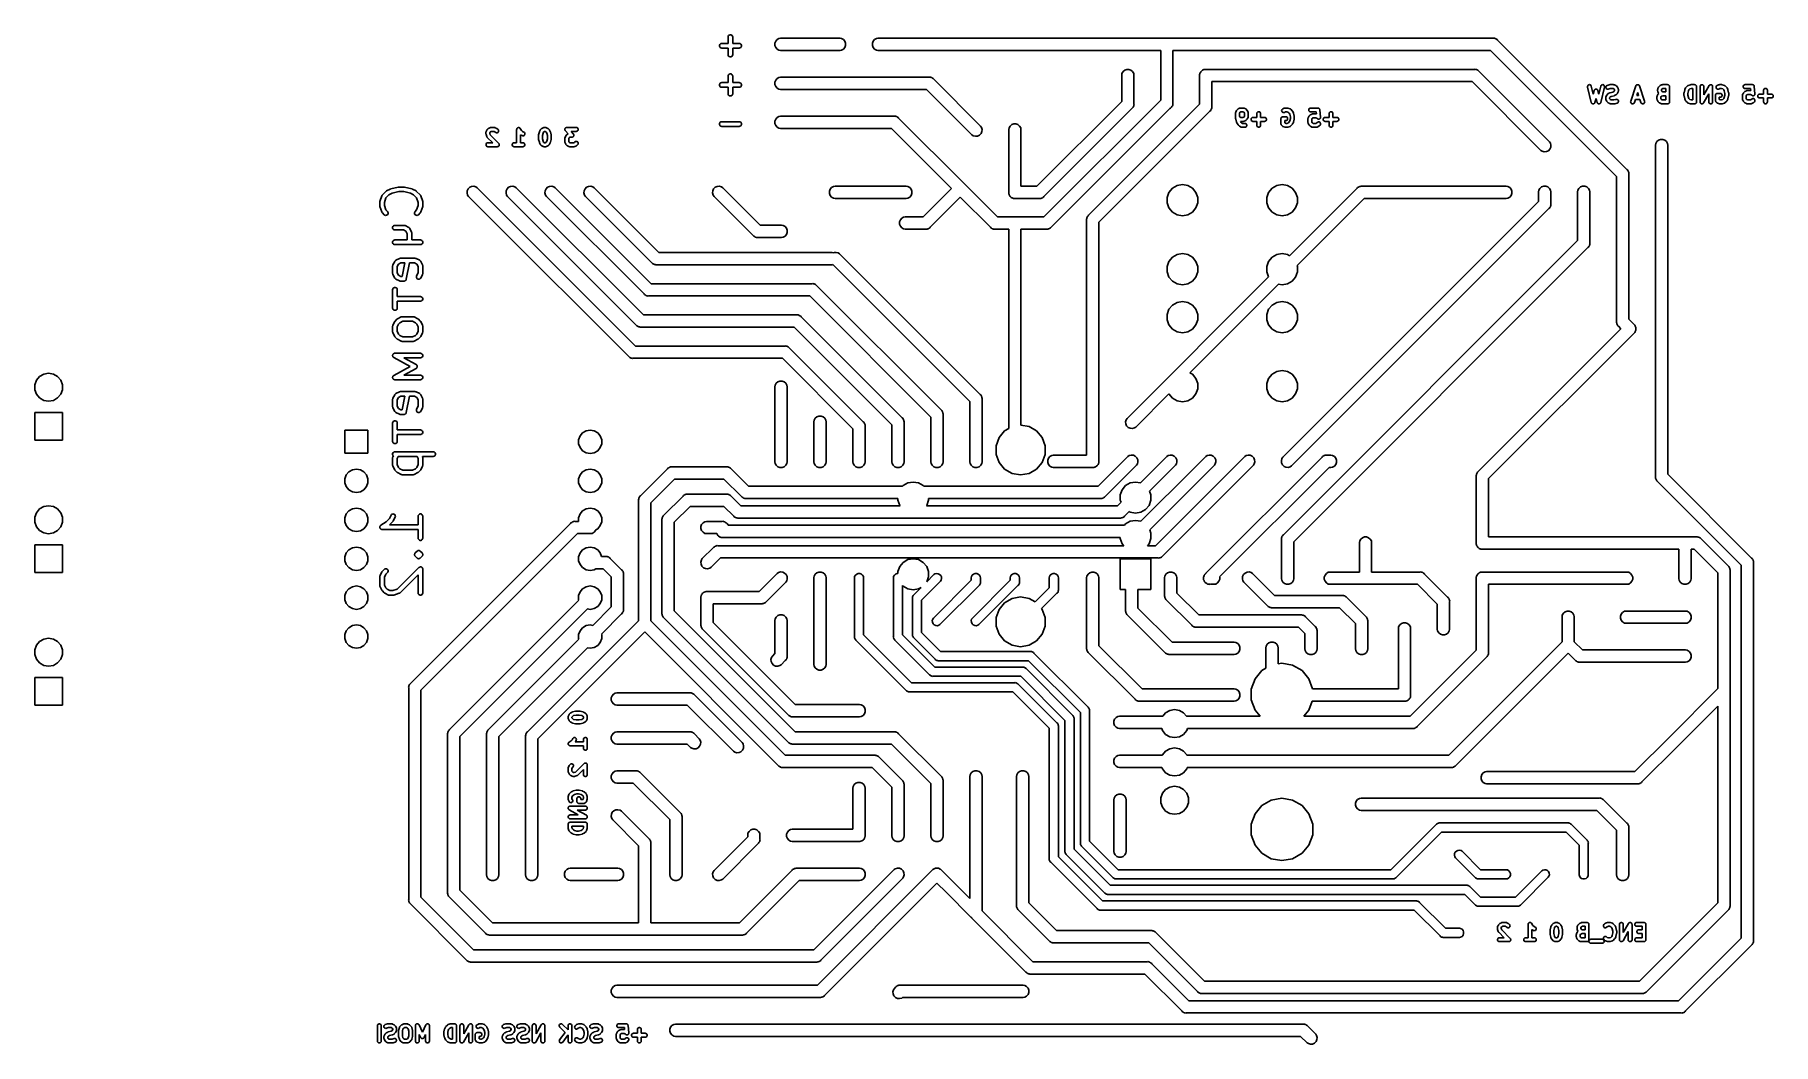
# Model space of a CAD drawing. Extents: x 112 to 225, y -124 to -58.
import ezdxf

# ---------------------------------------------------------------- set-up
doc = ezdxf.new("R2010")
doc.units = 0
doc.header["$MEASUREMENT"] = 0
doc.layers.add('BLACK', color=7, linetype='CONTINUOUS')

msp = doc.modelspace()

# ---------------------------------------------------------------- linework, layer by layer
at = {"layer": 'BLACK', "linetype": 'CONTINUOUS'}
for p, q in [((156.761, -58.7451), (156.779, -58.6961)), ((156.761, -58.7972), (156.761, -58.7451)), ((156.779, -58.8461), (156.761, -58.7972)), ((156.779, -58.6961), (156.812, -58.6562)), ((156.812, -58.886), (156.779, -58.8461)), ((156.812, -58.6562), (156.857, -58.6302)), ((156.857, -58.9121), (156.812, -58.886)), ((156.857, -58.6302), (156.909, -58.6211)), ((156.909, -58.9211), (156.857, -58.9121)), ((156.909, -58.6211), (157.33, -58.6211)), ((157.33, -58.9211), (156.909, -58.9211)), ((157.33, -58.1997), (157.339, -58.1484)), ((157.33, -58.6211), (157.33, -58.1997)), ((157.33, -59.3426), (157.33, -58.9211)), ((157.339, -58.1484), (157.365, -58.1033)), ((157.365, -58.1033), (157.405, -58.0698)), ((157.405, -58.0698), (157.454, -58.052)), ((157.454, -58.052), (157.506, -58.052)), ((157.506, -58.052), (157.555, -58.0698)), ((157.555, -58.0698), (157.595, -58.1033)), ((157.595, -58.1033), (157.621, -58.1484)), ((157.621, -58.1484), (157.63, -58.1997)), ((157.63, -58.1997), (157.63, -58.6211)), ((157.63, -58.6211), (158.051, -58.6211)), ((158.051, -58.9211), (157.63, -58.9211)), ((157.63, -58.9211), (157.63, -59.3426)), ((158.051, -58.6211), (158.103, -58.6302)), ((158.103, -58.9121), (158.051, -58.9211)), ((158.103, -58.6302), (158.148, -58.6562)), ((158.148, -58.886), (158.103, -58.9121)), ((158.148, -58.6562), (158.181, -58.6961)), ((158.181, -58.8461), (158.148, -58.886)), ((158.181, -58.6961), (158.199, -58.7451)), ((158.199, -58.7972), (158.181, -58.8461)), ((158.199, -58.7451), (158.199, -58.7972)), ((160.382, -58.6035), (160.43, -58.4709)), ((160.382, -58.7445), (160.382, -58.6035)), ((160.43, -58.8771), (160.382, -58.7445)), ((160.43, -58.4709), (160.521, -58.3629)), ((160.521, -58.9851), (160.43, -58.8771)), ((160.521, -58.3629), (160.643, -58.2923)), ((160.643, -58.2923), (160.747, -58.274)), ((160.747, -58.274), (164.627, -58.274)), ((164.627, -58.274), (164.731, -58.2923)), ((164.731, -58.2923), (164.853, -58.3629)), ((164.853, -58.3629), (164.944, -58.4709)), ((164.944, -58.8771), (164.853, -58.9851)), ((164.944, -58.4709), (164.992, -58.6035)), ((164.992, -58.7445), (164.944, -58.8771)), ((164.992, -58.6035), (164.992, -58.7445)), ((166.732, -58.6035), (166.78, -58.4709)), ((166.732, -58.7445), (166.732, -58.6035)), ((166.78, -58.8771), (166.732, -58.7445)), ((166.78, -58.4709), (166.871, -58.3629)), ((166.871, -58.9851), (166.78, -58.8771)), ((166.871, -58.3629), (166.993, -58.2923)), ((166.993, -58.2923), (167.097, -58.274)), ((167.097, -58.274), (207.179, -58.274)), ((207.179, -58.274), (207.231, -58.2694)), ((207.231, -58.2694), (207.283, -58.2831)), ((207.283, -58.2831), (207.335, -58.2923)), ((207.335, -58.2923), (207.35, -58.3013)), ((207.35, -58.3013), (207.368, -58.3059)), ((207.368, -58.3059), (207.411, -58.3363)), ((207.411, -58.3363), (207.457, -58.3629)), ((207.457, -58.3629), (207.491, -58.4035)), ((207.491, -58.4035), (215.916, -66.8287)), ((157.339, -59.3939), (157.33, -59.3426)), ((157.365, -59.439), (157.339, -59.3939)), ((157.405, -59.4725), (157.365, -59.439)), ((157.454, -59.4903), (157.405, -59.4725)), ((157.506, -59.4903), (157.454, -59.4903)), ((157.555, -59.4725), (157.506, -59.4903)), ((157.595, -59.439), (157.555, -59.4725)), ((157.621, -59.3939), (157.595, -59.439)), ((157.63, -59.3426), (157.621, -59.3939)), ((160.643, -59.0557), (160.521, -58.9851)), ((160.747, -59.074), (160.643, -59.0557)), ((164.627, -59.074), (160.747, -59.074)), ((164.731, -59.0557), (164.627, -59.074)), ((164.853, -58.9851), (164.731, -59.0557)), ((166.993, -59.0557), (166.871, -58.9851)), ((167.097, -59.074), (166.993, -59.0557)), ((185.528, -59.074), (167.097, -59.074)), ((185.528, -59.471), (185.528, -59.074)), ((185.528, -60.671), (185.528, -59.471)), ((185.528, -59.471), (185.528, -59.471)), ((207.03, -59.074), (186.328, -59.074)), ((186.328, -59.074), (186.328, -62.541)), ((215.246, -67.2896), (207.03, -59.074)), ((156.812, -61.2062), (156.857, -61.1802)), ((156.857, -61.1802), (156.909, -61.1711)), ((156.909, -61.1711), (157.33, -61.1711)), ((157.33, -60.7497), (157.339, -60.6984)), ((157.33, -61.1711), (157.33, -60.7497)), ((157.339, -60.6984), (157.365, -60.6533)), ((157.365, -60.6533), (157.405, -60.6198)), ((157.405, -60.6198), (157.454, -60.602)), ((157.454, -60.602), (157.506, -60.602)), ((157.506, -60.602), (157.555, -60.6198)), ((157.555, -60.6198), (157.595, -60.6533)), ((157.595, -60.6533), (157.621, -60.6984)), ((157.621, -60.6984), (157.63, -60.7497)), ((157.63, -60.7497), (157.63, -61.1711)), ((157.63, -61.1711), (158.051, -61.1711)), ((158.051, -61.1711), (158.103, -61.1802)), ((158.103, -61.1802), (158.148, -61.2062)), ((160.382, -61.1435), (160.43, -61.0109)), ((160.382, -61.2845), (160.382, -61.1435)), ((160.43, -61.0109), (160.521, -60.9029)), ((160.521, -60.9029), (160.643, -60.8323)), ((160.643, -60.8323), (160.747, -60.814)), ((160.747, -60.814), (170.417, -60.814)), ((170.417, -60.814), (170.469, -60.8094)), ((170.469, -60.8094), (170.521, -60.8231)), ((170.521, -60.8231), (170.573, -60.8323)), ((170.573, -60.8323), (170.588, -60.8413)), ((170.588, -60.8413), (170.606, -60.8459)), ((170.606, -60.8459), (170.649, -60.8763)), ((170.649, -60.8763), (170.695, -60.9029)), ((170.695, -60.9029), (170.729, -60.9435)), ((170.729, -60.9435), (173.79, -64.0039)), ((182.988, -60.671), (183.006, -60.5671)), ((182.988, -62.3943), (182.988, -60.671)), ((183.006, -60.5671), (183.077, -60.4449)), ((183.077, -60.4449), (183.185, -60.3542)), ((183.185, -60.3542), (183.317, -60.306)), ((183.317, -60.306), (183.459, -60.306)), ((183.459, -60.306), (183.591, -60.3542)), ((183.591, -60.3542), (183.699, -60.4449)), ((183.699, -60.4449), (183.77, -60.5671)), ((183.77, -60.5671), (183.788, -60.671)), ((183.788, -60.671), (183.788, -62.5426)), ((185.528, -62.3183), (185.528, -60.671)), ((185.528, -60.671), (185.528, -60.671)), ((188.068, -60.6355), (188.08, -60.6021)), ((188.068, -60.671), (188.068, -60.6355)), ((188.068, -62.5723), (188.068, -60.671)), ((188.08, -60.6021), (188.086, -60.5671)), ((188.086, -60.5671), (188.104, -60.5363)), ((188.104, -60.5363), (188.116, -60.5029)), ((188.116, -60.5029), (188.139, -60.4757)), ((188.139, -60.4757), (188.157, -60.4449)), ((188.157, -60.4449), (188.184, -60.4221)), ((188.184, -60.4221), (188.207, -60.3949)), ((188.207, -60.3949), (188.238, -60.3771)), ((188.238, -60.3771), (188.265, -60.3542)), ((188.265, -60.3542), (188.298, -60.3421)), ((188.298, -60.3421), (188.329, -60.3243)), ((188.329, -60.3243), (188.364, -60.3182)), ((188.364, -60.3182), (188.397, -60.306)), ((188.397, -60.306), (188.433, -60.306)), ((188.433, -60.306), (188.433, -60.306)), ((188.433, -60.306), (205.977, -60.306)), ((205.828, -61.106), (188.868, -61.106)), ((188.868, -61.106), (188.868, -62.7205)), ((210.308, -65.5856), (205.828, -61.106)), ((205.977, -60.306), (206.029, -60.3014)), ((206.029, -60.3014), (206.081, -60.3151)), ((206.081, -60.3151), (206.133, -60.3243)), ((206.133, -60.3243), (206.148, -60.3333)), ((206.148, -60.3333), (206.166, -60.3379)), ((206.166, -60.3379), (206.209, -60.3683)), ((206.209, -60.3683), (206.255, -60.3949)), ((206.255, -60.3949), (206.289, -60.4355)), ((206.289, -60.4355), (210.874, -65.0199)), ((156.761, -61.2951), (156.779, -61.2461)), ((156.761, -61.3472), (156.761, -61.2951)), ((156.779, -61.3961), (156.761, -61.3472)), ((156.779, -61.2461), (156.812, -61.2062)), ((156.812, -61.436), (156.779, -61.3961)), ((156.857, -61.4621), (156.812, -61.436)), ((156.909, -61.4711), (156.857, -61.4621)), ((157.33, -61.4711), (156.909, -61.4711)), ((157.33, -61.8926), (157.33, -61.4711)), ((157.339, -61.9439), (157.33, -61.8926)), ((157.365, -61.989), (157.339, -61.9439)), ((157.405, -62.0225), (157.365, -61.989)), ((157.454, -62.0403), (157.405, -62.0225)), ((157.506, -62.0403), (157.454, -62.0403)), ((157.555, -62.0225), (157.506, -62.0403)), ((157.595, -61.989), (157.555, -62.0225)), ((157.621, -61.9439), (157.595, -61.989)), ((157.63, -61.8926), (157.621, -61.9439)), ((158.051, -61.4711), (157.63, -61.4711)), ((157.63, -61.4711), (157.63, -61.8926)), ((158.103, -61.4621), (158.051, -61.4711)), ((158.148, -61.436), (158.103, -61.4621)), ((158.148, -61.2062), (158.181, -61.2461)), ((158.181, -61.3961), (158.148, -61.436)), ((158.181, -61.2461), (158.199, -61.2951)), ((158.199, -61.3472), (158.181, -61.3961)), ((158.199, -61.2951), (158.199, -61.3472)), ((160.43, -61.4171), (160.382, -61.2845)), ((160.521, -61.5251), (160.43, -61.4171)), ((160.643, -61.5957), (160.521, -61.5251)), ((160.747, -61.614), (160.643, -61.5957)), ((170.268, -61.614), (160.747, -61.614)), ((173.224, -64.5696), (170.268, -61.614)), ((177.92, -69.926), (185.528, -62.3183)), ((213.356, -61.414), (213.368, -61.3724)), ((213.358, -61.4573), (213.356, -61.414)), ((213.596, -62.4573), (213.358, -61.4573)), ((213.368, -61.3724), (213.394, -61.3375)), ((213.394, -61.3375), (213.43, -61.3137)), ((213.43, -61.3137), (213.472, -61.3036)), ((213.472, -61.3036), (213.516, -61.3086)), ((213.516, -61.3086), (213.554, -61.328)), ((213.554, -61.328), (213.584, -61.3596)), ((213.584, -61.3596), (213.601, -61.3994)), ((213.601, -61.3994), (213.725, -61.9175)), ((213.725, -61.9175), (213.788, -61.6819)), ((213.788, -61.6819), (213.792, -61.6718)), ((213.792, -61.6718), (213.795, -61.6611)), ((213.795, -61.6611), (213.801, -61.6523)), ((213.801, -61.6523), (213.806, -61.6425)), ((213.806, -61.6425), (213.814, -61.6347)), ((213.814, -61.6347), (213.82, -61.6256)), ((213.82, -61.6256), (213.829, -61.6194)), ((213.829, -61.6194), (213.837, -61.6118)), ((213.837, -61.6118), (213.847, -61.6071)), ((213.908, -62.1992), (213.839, -62.4606)), ((213.847, -61.6071), (213.856, -61.6007)), ((213.856, -61.6007), (213.866, -61.598)), ((213.866, -61.598), (213.876, -61.5934)), ((213.876, -61.5934), (213.887, -61.5924)), ((213.887, -61.5924), (213.898, -61.5896)), ((213.898, -61.5896), (213.908, -61.5905)), ((213.908, -61.5905), (213.919, -61.5896)), ((213.978, -62.4606), (213.908, -62.1992)), ((213.919, -61.5896), (213.93, -61.5924)), ((213.93, -61.5924), (213.941, -61.5934)), ((213.941, -61.5934), (213.951, -61.598)), ((213.951, -61.598), (213.961, -61.6007)), ((213.961, -61.6007), (213.97, -61.6071)), ((213.97, -61.6071), (213.98, -61.6118)), ((213.98, -61.6118), (213.988, -61.6194)), ((213.988, -61.6194), (213.997, -61.6256)), ((213.997, -61.6256), (214.003, -61.6347)), ((214.003, -61.6347), (214.011, -61.6425)), ((214.011, -61.6425), (214.015, -61.6523)), ((214.015, -61.6523), (214.022, -61.6611)), ((214.022, -61.6611), (214.024, -61.6718)), ((214.024, -61.6718), (214.029, -61.6819)), ((214.029, -61.6819), (214.092, -61.9175)), ((214.092, -61.9175), (214.215, -61.3994)), ((214.215, -61.3994), (214.233, -61.3596)), ((214.459, -61.4573), (214.22, -62.4573)), ((214.233, -61.3596), (214.262, -61.328)), ((214.262, -61.328), (214.301, -61.3086)), ((214.301, -61.3086), (214.344, -61.3036)), ((214.344, -61.3036), (214.387, -61.3137)), ((214.387, -61.3137), (214.423, -61.3375)), ((214.423, -61.3375), (214.449, -61.3724)), ((214.449, -61.3724), (214.461, -61.414)), ((214.461, -61.414), (214.459, -61.4573)), ((214.545, -62.1427), (214.547, -62.1356)), ((214.545, -62.2379), (214.545, -62.1427)), ((214.547, -62.245), (214.545, -62.2379)), ((214.546, -62.1284), (214.55, -62.1143)), ((214.547, -62.1356), (214.546, -62.1284)), ((214.546, -62.2522), (214.547, -62.245)), ((214.55, -62.2662), (214.546, -62.2522)), ((214.547, -61.4943), (214.548, -61.4509)), ((214.56, -61.5355), (214.547, -61.4943)), ((214.548, -61.4509), (214.564, -61.4106)), ((214.55, -62.1143), (214.553, -62.0999)), ((214.553, -62.2807), (214.55, -62.2662)), ((214.553, -62.0999), (214.556, -62.0937)), ((214.556, -62.2869), (214.553, -62.2807)), ((214.556, -62.0937), (214.558, -62.0868)), ((214.558, -62.2938), (214.556, -62.2869)), ((214.558, -62.0868), (214.606, -61.9915)), ((214.606, -62.389), (214.558, -62.2938)), ((214.587, -61.5695), (214.56, -61.5355)), ((214.564, -61.4106), (214.593, -61.3781)), ((214.624, -61.5923), (214.587, -61.5695)), ((214.593, -61.3781), (214.631, -61.3574)), ((214.606, -61.9915), (214.618, -61.9754)), ((214.618, -61.9754), (214.63, -61.959)), ((214.667, -61.601), (214.624, -61.5923)), ((214.63, -61.959), (214.677, -61.9114)), ((214.631, -61.3574), (214.774, -61.3098)), ((214.71, -61.5946), (214.667, -61.601)), ((214.677, -61.9114), (214.694, -61.8999)), ((214.694, -61.8999), (214.71, -61.888)), ((214.833, -61.5534), (214.71, -61.5946)), ((214.71, -61.888), (214.805, -61.8404)), ((214.774, -61.3098), (214.793, -61.3069)), ((214.793, -61.3069), (214.813, -61.3034)), ((214.821, -62.1215), (214.795, -62.1722)), ((214.795, -62.1722), (214.795, -62.2084)), ((214.795, -62.2084), (214.821, -62.2591)), ((214.805, -61.8404), (214.818, -61.8365)), ((214.813, -61.3034), (215.051, -61.3034)), ((214.818, -61.8365), (214.83, -61.8309)), ((214.84, -62.1025), (214.821, -62.1215)), ((214.821, -62.2591), (214.84, -62.278)), ((214.83, -61.8309), (215.008, -61.7866)), ((215.022, -61.5534), (214.833, -61.5534)), ((214.904, -62.0701), (214.84, -62.1025)), ((214.84, -62.278), (214.89, -62.3034)), ((214.89, -62.3034), (215.079, -62.3034)), ((215.082, -62.0258), (214.904, -62.0701)), ((215.008, -61.7866), (215.072, -61.7542)), ((215.072, -61.5787), (215.022, -61.5534)), ((215.051, -61.3034), (215.058, -61.3046)), ((215.058, -61.3046), (215.066, -61.3042)), ((215.066, -61.3042), (215.08, -61.3084)), ((215.091, -61.5977), (215.072, -61.5787)), ((215.072, -61.7542), (215.091, -61.7353)), ((215.079, -62.3034), (215.202, -62.2622)), ((215.08, -61.3084), (215.094, -61.3109)), ((215.094, -62.0203), (215.082, -62.0258)), ((215.117, -61.6484), (215.091, -61.5977)), ((215.091, -61.7353), (215.117, -61.6846)), ((215.094, -61.3109), (215.1, -61.3145)), ((215.107, -62.0164), (215.094, -62.0203)), ((215.1, -61.3145), (215.107, -61.3166)), ((215.107, -61.3166), (215.202, -61.3642)), ((215.202, -61.9688), (215.107, -62.0164)), ((215.117, -61.6846), (215.117, -61.6484)), ((215.202, -61.3642), (215.218, -61.3761)), ((215.218, -61.9568), (215.202, -61.9688)), ((215.202, -62.2622), (215.245, -62.2558)), ((215.218, -61.3761), (215.235, -61.3876)), ((215.235, -61.9453), (215.218, -61.9568)), ((215.235, -61.3876), (215.282, -61.4352)), ((215.282, -61.8977), (215.235, -61.9453)), ((215.245, -62.2558), (215.288, -62.2645)), ((215.282, -61.4352), (215.294, -61.4516)), ((215.294, -61.8813), (215.282, -61.8977)), ((215.288, -62.2645), (215.325, -62.2872)), ((215.294, -61.4516), (215.306, -61.4677)), ((215.306, -61.8652), (215.294, -61.8813)), ((215.306, -61.4677), (215.354, -61.563)), ((215.354, -61.77), (215.306, -61.8652)), ((215.325, -62.2872), (215.352, -62.3212)), ((215.352, -62.3212), (215.365, -62.3624)), ((215.354, -61.563), (215.356, -61.5699)), ((215.356, -61.7631), (215.354, -61.77)), ((215.356, -61.5699), (215.359, -61.5761)), ((215.359, -61.7568), (215.356, -61.7631)), ((215.359, -61.5761), (215.362, -61.5905)), ((215.362, -61.7424), (215.359, -61.7568)), ((215.362, -61.5905), (215.366, -61.6046)), ((215.366, -61.7284), (215.362, -61.7424)), ((215.366, -61.6046), (215.365, -61.6118)), ((215.365, -61.6118), (215.367, -61.6189)), ((215.367, -61.7141), (215.365, -61.7212)), ((215.365, -61.7212), (215.366, -61.7284)), ((215.367, -61.6189), (215.367, -61.7141)), ((216.171, -62.3889), (216.504, -61.3889)), ((216.475, -62.2677), (216.408, -62.4679)), ((216.771, -62.2677), (216.475, -62.2677)), ((216.504, -61.3889), (216.506, -61.3858)), ((216.506, -61.3824), (216.516, -61.3668)), ((216.506, -61.3858), (216.506, -61.3824)), ((216.516, -61.3668), (216.525, -61.3507)), ((216.525, -61.3507), (216.527, -61.3484)), ((216.527, -61.3484), (216.529, -61.3454)), ((216.529, -61.3454), (216.544, -61.334)), ((216.544, -61.334), (216.557, -61.3219)), ((216.557, -61.3219), (216.56, -61.3206)), ((216.623, -61.8237), (216.558, -62.0177)), ((216.558, -62.0177), (216.687, -62.0177)), ((216.56, -61.3206), (216.563, -61.3185)), ((216.563, -61.3185), (216.581, -61.3127)), ((216.581, -61.3127), (216.598, -61.3059)), ((216.598, -61.3059), (216.601, -61.3058)), ((216.601, -61.3058), (216.604, -61.3047)), ((216.604, -61.3047), (216.623, -61.3052)), ((216.623, -61.3052), (216.641, -61.3047)), ((216.687, -62.0177), (216.623, -61.8237)), ((216.641, -61.3047), (216.644, -61.3058)), ((216.644, -61.3058), (216.648, -61.3059)), ((216.648, -61.3059), (216.665, -61.3127)), ((216.665, -61.3127), (216.682, -61.3185)), ((216.682, -61.3185), (216.685, -61.3206)), ((216.685, -61.3206), (216.688, -61.3219)), ((216.688, -61.3219), (216.702, -61.3341)), ((216.702, -61.3341), (216.716, -61.3454)), ((216.716, -61.3454), (216.718, -61.3484)), ((216.718, -61.3484), (216.721, -61.3507)), ((216.721, -61.3507), (216.729, -61.3668)), ((216.729, -61.3668), (216.739, -61.3824)), ((216.739, -61.3824), (216.74, -61.3858)), ((216.74, -61.3858), (216.741, -61.3889)), ((216.741, -61.3889), (217.075, -62.3889)), ((216.837, -62.4679), (216.771, -62.2677)), ((217.879, -62.0808), (217.884, -62.0667)), ((217.88, -62.088), (217.879, -62.0808)), ((217.879, -62.095), (217.88, -62.088)), ((217.879, -62.2379), (217.879, -62.095)), ((217.88, -62.245), (217.879, -62.2379)), ((217.879, -62.2522), (217.88, -62.245)), ((217.884, -62.2662), (217.879, -62.2522)), ((217.884, -62.0667), (217.886, -62.0523)), ((217.886, -62.2807), (217.884, -62.2662)), ((217.886, -62.0523), (217.89, -62.046)), ((217.89, -62.2869), (217.886, -62.2807)), ((217.89, -62.046), (217.892, -62.0391)), ((217.892, -62.2938), (217.89, -62.2869)), ((217.892, -62.0391), (217.939, -61.9439)), ((217.939, -62.389), (217.892, -62.2938)), ((217.926, -61.6189), (217.927, -61.6118)), ((217.926, -61.7141), (217.926, -61.6189)), ((217.927, -61.7212), (217.926, -61.7141)), ((217.927, -61.6046), (217.931, -61.5905)), ((217.927, -61.6118), (217.927, -61.6046)), ((217.927, -61.7284), (217.927, -61.7212)), ((217.931, -61.7424), (217.927, -61.7284)), ((217.931, -61.5905), (217.934, -61.5761)), ((217.934, -61.7568), (217.931, -61.7424)), ((217.934, -61.5761), (217.937, -61.5699)), ((217.937, -61.7631), (217.934, -61.7568)), ((217.937, -61.5699), (217.939, -61.563)), ((217.939, -61.77), (217.937, -61.7631)), ((217.939, -61.563), (217.987, -61.4677)), ((217.987, -61.8652), (217.939, -61.77)), ((217.939, -61.9439), (217.951, -61.9278)), ((217.951, -61.9278), (217.963, -61.9114)), ((217.963, -61.9114), (217.996, -61.8779)), ((217.987, -61.4677), (217.999, -61.4516)), ((217.996, -61.8779), (217.987, -61.8652)), ((217.999, -61.4516), (218.01, -61.4352)), ((218.01, -61.4352), (218.058, -61.3876)), ((218.058, -61.3876), (218.074, -61.3761)), ((218.074, -61.3761), (218.091, -61.3642)), ((218.091, -61.3642), (218.186, -61.3166)), ((218.154, -62.0739), (218.129, -62.1246)), ((218.129, -62.1246), (218.129, -62.2084)), ((218.129, -62.2084), (218.154, -62.2591)), ((218.166, -62.0614), (218.154, -62.0739)), ((218.154, -62.2591), (218.173, -62.278)), ((218.262, -62.0296), (218.166, -62.0614)), ((218.173, -62.278), (218.224, -62.3034)), ((218.202, -61.5977), (218.176, -61.6484)), ((218.176, -61.6484), (218.176, -61.6846)), ((218.176, -61.6846), (218.202, -61.7353)), ((218.186, -61.3166), (218.193, -61.3145)), ((218.193, -61.3145), (218.199, -61.3109)), ((218.199, -61.3109), (218.213, -61.3084)), ((218.221, -61.5787), (218.202, -61.5977)), ((218.202, -61.7353), (218.221, -61.7542)), ((218.213, -61.3084), (218.227, -61.3042)), ((218.271, -61.5534), (218.221, -61.5787)), ((218.221, -61.7542), (218.271, -61.7796)), ((218.224, -62.3034), (218.45, -62.3034)), ((218.227, -61.3042), (218.235, -61.3046)), ((218.235, -61.3046), (218.242, -61.3034)), ((218.242, -61.3034), (218.575, -61.3034)), ((218.45, -62.0296), (218.262, -62.0296)), ((218.45, -61.5534), (218.271, -61.5534)), ((218.271, -61.7796), (218.45, -61.7796)), ((218.45, -61.7796), (218.45, -61.5534)), ((218.45, -62.3034), (218.45, -62.0296)), ((218.575, -61.3034), (218.586, -61.3053)), ((218.586, -61.3053), (218.597, -61.3053)), ((218.597, -61.3053), (218.607, -61.309)), ((218.607, -61.309), (218.618, -61.3109)), ((218.618, -61.3109), (218.627, -61.3164)), ((218.627, -61.3164), (218.638, -61.3201)), ((218.638, -61.3201), (218.646, -61.3272)), ((218.646, -61.3272), (218.655, -61.3326)), ((218.655, -61.3326), (218.662, -61.341)), ((218.662, -61.341), (218.671, -61.348)), ((218.671, -61.348), (218.676, -61.3575)), ((218.676, -61.3575), (218.683, -61.3659)), ((218.683, -61.3659), (218.687, -61.3762)), ((218.687, -61.3762), (218.693, -61.3856)), ((218.693, -61.3856), (218.694, -61.3964)), ((218.694, -61.3964), (218.698, -61.4067)), ((218.698, -61.4067), (218.698, -61.4176)), ((218.698, -61.4176), (218.7, -61.4284)), ((218.7, -61.4284), (218.7, -62.4284)), ((219.641, -61.857), (219.643, -61.8419)), ((219.641, -61.9998), (219.641, -61.857)), ((219.643, -62.0149), (219.641, -61.9998)), ((219.643, -61.8419), (219.644, -61.8266)), ((219.644, -62.0301), (219.643, -62.0149)), ((219.644, -61.8266), (219.692, -61.6362)), ((219.692, -62.2206), (219.644, -62.0301)), ((219.692, -61.6362), (219.697, -61.6237)), ((219.697, -62.2331), (219.692, -62.2206)), ((219.697, -61.6237), (219.701, -61.6106)), ((219.701, -62.2462), (219.697, -62.2331)), ((219.701, -61.6106), (219.749, -61.5153)), ((219.749, -62.3414), (219.701, -62.2462)), ((219.749, -61.5153), (219.761, -61.4993)), ((219.761, -61.4993), (219.772, -61.4828)), ((219.772, -61.4828), (219.868, -61.3876)), ((219.868, -61.3876), (219.874, -61.3835)), ((219.874, -61.3835), (219.878, -61.3781)), ((219.878, -61.3781), (219.891, -61.3711)), ((219.891, -61.3711), (219.903, -61.3627)), ((219.931, -61.7101), (219.891, -61.8723)), ((219.891, -61.8723), (219.891, -61.9844)), ((219.891, -61.9844), (219.931, -62.1467)), ((219.903, -61.3627), (219.91, -61.3608)), ((219.91, -61.3608), (219.916, -61.3574)), ((219.916, -61.3574), (220.059, -61.3098)), ((219.963, -61.6453), (219.931, -61.7101)), ((219.931, -62.1467), (219.963, -62.2115)), ((220.024, -61.5853), (219.963, -61.6453)), ((219.963, -62.2115), (220.024, -62.2715)), ((220.119, -61.5534), (220.024, -61.5853)), ((220.024, -62.2715), (220.119, -62.3034)), ((220.059, -61.3098), (220.079, -61.3069)), ((220.079, -61.3069), (220.099, -61.3034)), ((220.099, -61.3034), (220.337, -61.3034)), ((220.212, -61.5534), (220.119, -61.5534)), ((220.119, -62.3034), (220.212, -62.3034)), ((220.212, -62.3034), (220.212, -61.5534)), ((220.337, -61.3034), (220.348, -61.3053)), ((220.348, -61.3053), (220.359, -61.3053)), ((220.359, -61.3053), (220.369, -61.309)), ((220.369, -61.309), (220.38, -61.3109)), ((220.38, -61.3109), (220.389, -61.3164)), ((220.389, -61.3164), (220.399, -61.3201)), ((220.399, -61.3201), (220.408, -61.3272)), ((220.408, -61.3272), (220.417, -61.3326)), ((220.417, -61.3326), (220.424, -61.341)), ((220.424, -61.341), (220.433, -61.348)), ((220.433, -61.348), (220.438, -61.3575)), ((220.438, -61.3575), (220.445, -61.3659)), ((220.445, -61.3659), (220.449, -61.3762)), ((220.449, -61.3762), (220.454, -61.3856)), ((220.454, -61.3856), (220.456, -61.3964)), ((220.456, -61.3964), (220.46, -61.4067)), ((220.46, -61.4067), (220.46, -61.4176)), ((220.46, -61.4176), (220.462, -61.4284)), ((220.462, -61.4284), (220.462, -62.4284)), ((220.688, -61.4284), (220.696, -61.3856)), ((220.688, -62.4284), (220.688, -61.4284)), ((220.696, -61.3856), (220.717, -61.348)), ((220.717, -61.348), (220.751, -61.3201)), ((220.751, -61.3201), (220.791, -61.3053)), ((220.791, -61.3053), (220.835, -61.3053)), ((220.835, -61.3053), (220.876, -61.3201)), ((220.876, -61.3201), (220.909, -61.348)), ((220.909, -61.348), (220.931, -61.3856)), ((221.26, -61.8991), (220.922, -62.4904)), ((220.931, -61.3856), (220.938, -61.4284)), ((220.938, -61.9577), (221.276, -61.3664)), ((220.938, -61.4284), (220.938, -61.9577)), ((221.26, -62.4284), (221.26, -61.8991)), ((221.276, -61.3664), (221.283, -61.3577)), ((221.283, -61.3577), (221.289, -61.348)), ((221.289, -61.348), (221.297, -61.3412)), ((221.297, -61.3412), (221.304, -61.333)), ((221.304, -61.333), (221.313, -61.3273)), ((221.313, -61.3273), (221.322, -61.3201)), ((221.322, -61.3201), (221.332, -61.3165)), ((221.332, -61.3165), (221.341, -61.3111)), ((221.341, -61.3111), (221.352, -61.3091)), ((221.352, -61.3091), (221.363, -61.3053)), ((221.363, -61.3053), (221.374, -61.3053)), ((221.374, -61.3053), (221.384, -61.3034)), ((221.384, -61.3034), (221.395, -61.3053)), ((221.395, -61.3053), (221.406, -61.3053)), ((221.406, -61.3053), (221.416, -61.3089)), ((221.416, -61.3089), (221.427, -61.3107)), ((221.427, -61.3107), (221.437, -61.3163)), ((221.437, -61.3163), (221.447, -61.3201)), ((221.447, -61.3201), (221.455, -61.327)), ((221.455, -61.327), (221.464, -61.3323)), ((221.464, -61.3323), (221.472, -61.3408)), ((221.472, -61.3408), (221.48, -61.348)), ((221.48, -61.348), (221.486, -61.3573)), ((221.486, -61.3573), (221.493, -61.3654)), ((221.493, -61.3654), (221.496, -61.3759)), ((221.496, -61.3759), (221.502, -61.3856)), ((221.502, -61.3856), (221.504, -61.3961)), ((221.504, -61.3961), (221.508, -61.4061)), ((221.508, -61.4061), (221.508, -61.4173)), ((221.508, -61.4173), (221.51, -61.4284)), ((221.51, -61.4284), (221.51, -62.4284)), ((221.688, -61.9998), (221.69, -61.989)), ((221.688, -62.3331), (221.688, -61.9998)), ((221.69, -61.9781), (221.694, -61.9678)), ((221.69, -61.989), (221.69, -61.9781)), ((221.694, -61.9678), (221.696, -61.9571)), ((221.696, -61.9571), (221.701, -61.9476)), ((221.701, -61.9476), (221.705, -61.9373)), ((221.705, -61.9373), (221.712, -61.9289)), ((221.712, -61.9289), (221.717, -61.9195)), ((221.717, -61.9195), (221.726, -61.9124)), ((221.726, -61.9124), (221.733, -61.9041)), ((221.733, -61.9041), (221.742, -61.8986)), ((221.736, -61.4685), (221.746, -61.4263)), ((221.741, -61.5116), (221.736, -61.4685)), ((221.76, -61.5505), (221.741, -61.5116)), ((221.742, -61.8986), (221.751, -61.8916)), ((221.746, -61.4263), (221.77, -61.3901)), ((221.751, -61.8916), (221.761, -61.8878)), ((221.792, -61.5803), (221.76, -61.5505)), ((221.761, -61.8878), (221.77, -61.8823)), ((221.77, -61.3901), (221.805, -61.3642)), ((221.77, -61.8823), (221.781, -61.8804)), ((221.781, -61.8804), (221.791, -61.8767)), ((221.791, -61.8767), (221.802, -61.8767)), ((221.832, -61.5976), (221.792, -61.5803)), ((221.802, -61.8767), (221.813, -61.8748)), ((221.805, -61.3642), (221.9, -61.3166)), ((221.813, -61.8748), (222.004, -61.8748)), ((221.875, -61.6002), (221.832, -61.5976)), ((221.917, -61.5878), (221.875, -61.6002)), ((221.9, -61.3166), (221.907, -61.3145)), ((221.907, -61.3145), (221.913, -61.3109)), ((221.913, -61.3109), (221.928, -61.3084)), ((221.986, -61.5534), (221.917, -61.5878)), ((221.928, -61.3084), (221.942, -61.3042)), ((222.004, -62.1248), (221.938, -62.1248)), ((221.938, -62.1248), (221.938, -62.2748)), ((221.938, -62.2748), (222.024, -62.3034)), ((221.942, -61.3042), (221.949, -61.3046)), ((221.949, -61.3046), (221.956, -61.3034)), ((221.956, -61.3034), (222.099, -61.3034)), ((222.079, -61.5534), (221.986, -61.5534)), ((222.004, -61.8748), (222.046, -61.8823)), ((222.046, -62.1173), (222.004, -62.1248)), ((222.024, -62.3034), (222.079, -62.3034)), ((222.046, -61.8823), (222.084, -61.9041)), ((222.084, -62.0956), (222.046, -62.1173)), ((222.174, -61.5853), (222.079, -61.5534)), ((222.079, -62.3034), (222.174, -62.2715)), ((222.084, -61.9041), (222.112, -61.9373)), ((222.112, -62.0623), (222.084, -62.0956)), ((222.099, -61.3034), (222.119, -61.3069)), ((222.112, -61.9373), (222.127, -61.9781)), ((222.127, -62.0215), (222.112, -62.0623)), ((222.119, -61.3069), (222.138, -61.3098)), ((222.127, -61.9781), (222.127, -62.0215)), ((222.138, -61.3098), (222.281, -61.3574)), ((222.234, -61.6453), (222.174, -61.5853)), ((222.174, -62.2715), (222.234, -62.2115)), ((222.267, -61.7101), (222.234, -61.6453)), ((222.234, -62.2115), (222.267, -62.1467)), ((222.307, -61.8723), (222.267, -61.7101)), ((222.267, -62.1467), (222.307, -61.9844)), ((222.281, -61.3574), (222.288, -61.3608)), ((222.288, -61.3608), (222.295, -61.3627)), ((222.295, -61.3627), (222.307, -61.3711)), ((222.307, -61.3711), (222.319, -61.3781)), ((222.307, -61.9844), (222.307, -61.8723)), ((222.319, -61.3781), (222.324, -61.3835)), ((222.324, -61.3835), (222.33, -61.3876)), ((222.33, -61.3876), (222.425, -61.4828)), ((222.425, -61.4828), (222.437, -61.4992)), ((222.437, -61.4992), (222.449, -61.5153)), ((222.449, -61.5153), (222.496, -61.6106)), ((222.496, -62.2462), (222.449, -62.3414)), ((222.496, -61.6106), (222.5, -61.6237)), ((222.5, -62.2331), (222.496, -62.2462)), ((222.5, -61.6237), (222.506, -61.6362)), ((222.506, -62.2206), (222.5, -62.2331)), ((222.506, -61.6362), (222.553, -61.8266)), ((222.553, -62.0301), (222.506, -62.2206)), ((222.553, -61.8266), (222.555, -61.8419)), ((222.555, -62.0149), (222.553, -62.0301)), ((222.555, -61.8419), (222.557, -61.857)), ((222.557, -61.9998), (222.555, -62.0149)), ((222.557, -61.857), (222.557, -61.9998)), ((223.45, -61.9998), (223.451, -61.9927)), ((223.45, -62.2379), (223.45, -61.9998)), ((223.451, -62.245), (223.45, -62.2379)), ((223.451, -61.9855), (223.455, -61.9715)), ((223.451, -61.9927), (223.451, -61.9855)), ((223.451, -62.2522), (223.451, -62.245)), ((223.455, -62.2662), (223.451, -62.2522)), ((223.455, -61.9715), (223.458, -61.9571)), ((223.458, -62.2807), (223.455, -62.2662)), ((223.458, -61.9571), (223.461, -61.9508)), ((223.461, -62.2869), (223.458, -62.2807)), ((223.461, -61.9508), (223.463, -61.9439)), ((223.463, -62.2938), (223.461, -62.2869)), ((223.463, -61.9439), (223.511, -61.8487)), ((223.511, -62.389), (223.463, -62.2938)), ((223.5, -61.4067), (223.514, -61.3659)), ((223.5, -61.4501), (223.5, -61.4067)), ((223.514, -61.4909), (223.5, -61.4501)), ((223.511, -61.8487), (223.523, -61.8326)), ((223.514, -61.3659), (223.542, -61.3326)), ((223.542, -61.5241), (223.514, -61.4909)), ((223.523, -61.8326), (223.534, -61.8162)), ((223.534, -61.8162), (223.582, -61.7686)), ((223.542, -61.3326), (223.58, -61.3109)), ((223.58, -61.5458), (223.542, -61.5241)), ((223.58, -61.3109), (223.623, -61.3034)), ((223.623, -61.5534), (223.58, -61.5458)), ((223.582, -61.7686), (223.598, -61.7571)), ((223.598, -61.7571), (223.614, -61.7451)), ((223.614, -61.7451), (223.71, -61.6975)), ((223.623, -61.3034), (224.099, -61.3034)), ((223.986, -61.5534), (223.623, -61.5534)), ((223.725, -61.9786), (223.7, -62.0293)), ((223.7, -62.0293), (223.7, -62.2084)), ((223.7, -62.2084), (223.725, -62.2591)), ((223.71, -61.6975), (223.717, -61.6955)), ((223.717, -61.6955), (223.723, -61.6919)), ((223.723, -61.6919), (223.737, -61.6893)), ((223.744, -61.9597), (223.725, -61.9786)), ((223.725, -62.2591), (223.744, -62.278)), ((223.737, -61.6893), (223.751, -61.6852)), ((223.795, -61.9343), (223.744, -61.9597)), ((223.744, -62.278), (223.795, -62.3034)), ((223.751, -61.6852), (223.758, -61.6856)), ((223.758, -61.6856), (223.766, -61.6843)), ((223.766, -61.6843), (223.999, -61.6843)), ((223.974, -61.9343), (223.795, -61.9343)), ((223.795, -62.3034), (223.974, -62.3034)), ((224.025, -61.9597), (223.974, -61.9343)), ((223.974, -62.3034), (224.025, -62.278)), ((223.999, -61.6843), (223.986, -61.5534)), ((224.058, -61.993), (224.025, -61.9597)), ((224.025, -62.278), (224.058, -62.2448)), ((224.059, -61.9934), (224.058, -61.993)), ((224.058, -62.2448), (224.094, -62.2199)), ((224.059, -61.994), (224.059, -61.9934)), ((224.076, -62.0058), (224.059, -61.994)), ((224.094, -62.0179), (224.076, -62.0058)), ((224.094, -62.0181), (224.094, -62.0179)), ((224.095, -62.0185), (224.094, -62.0181)), ((224.094, -62.2199), (224.136, -62.2086)), ((224.115, -62.0237), (224.095, -62.0185)), ((224.099, -61.3034), (224.104, -61.3042)), ((224.104, -61.3042), (224.108, -61.3037)), ((224.108, -61.3037), (224.125, -61.3079)), ((224.136, -62.0291), (224.115, -62.0237)), ((224.125, -61.3079), (224.142, -61.3109)), ((224.137, -62.0292), (224.136, -62.029)), ((224.136, -62.029), (224.136, -62.0291)), ((224.136, -62.2086), (224.179, -62.2124)), ((224.158, -62.0271), (224.137, -62.0292)), ((224.142, -61.3109), (224.146, -61.3133)), ((224.146, -61.3133), (224.15, -61.3144)), ((224.15, -61.3144), (224.164, -61.3241)), ((224.179, -62.0253), (224.158, -62.0271)), ((224.164, -61.3241), (224.179, -61.3326)), ((224.179, -61.3326), (224.182, -61.3362)), ((224.18, -62.025), (224.179, -62.0253)), ((224.179, -62.2124), (224.218, -62.2307)), ((224.199, -62.0158), (224.18, -62.0249)), ((224.18, -62.0249), (224.18, -62.025)), ((224.182, -61.3362), (224.186, -61.3389)), ((224.186, -61.3389), (224.196, -61.3528)), ((224.196, -61.3528), (224.207, -61.3659)), ((224.218, -62.007), (224.199, -62.0158)), ((224.207, -61.3659), (224.209, -61.3703)), ((224.209, -61.3703), (224.211, -61.3742)), ((224.211, -61.3742), (224.216, -61.3906)), ((224.216, -61.3906), (224.222, -61.4067)), ((224.219, -62.0064), (224.218, -62.007)), ((224.218, -62.2307), (224.249, -62.2614)), ((224.234, -61.9911), (224.219, -62.0061)), ((224.219, -62.0061), (224.219, -62.0064)), ((224.222, -61.4067), (224.222, -61.4114)), ((224.222, -61.4114), (224.223, -61.4159)), ((224.223, -61.4159), (224.271, -61.8921)), ((224.249, -61.9763), (224.234, -61.9911)), ((224.25, -61.975), (224.249, -61.9756)), ((224.249, -61.9756), (224.249, -61.9763)), ((224.249, -62.2614), (224.267, -62.3008)), ((224.258, -61.9558), (224.25, -61.975)), ((224.267, -61.9369), (224.258, -61.9558)), ((224.268, -61.9354), (224.267, -61.9361)), ((224.267, -61.9361), (224.267, -61.9369)), ((224.267, -62.3008), (224.271, -62.344)), ((224.269, -61.9145), (224.268, -61.9354)), ((224.271, -61.8937), (224.269, -61.9145)), ((224.271, -61.8921), (224.271, -61.8929)), ((224.271, -61.8929), (224.271, -61.8937)), ((224.452, -62.0257), (224.467, -61.9849)), ((224.452, -62.0691), (224.452, -62.0257)), ((224.467, -62.1099), (224.452, -62.0691)), ((224.467, -61.9849), (224.495, -61.9517)), ((224.495, -62.1432), (224.467, -62.1099)), ((224.495, -61.9517), (224.532, -61.93)), ((224.532, -62.1649), (224.495, -62.1432)), ((224.532, -61.93), (224.575, -61.9224)), ((224.575, -62.1724), (224.532, -62.1649)), ((224.575, -61.9224), (224.831, -61.9224)), ((224.831, -62.1724), (224.575, -62.1724)), ((224.831, -61.6665), (224.839, -61.6237)), ((224.831, -61.9224), (224.831, -61.6665)), ((224.831, -62.4284), (224.831, -62.1724)), ((224.839, -61.6237), (224.86, -61.5861)), ((224.86, -61.5861), (224.893, -61.5582)), ((224.893, -61.5582), (224.934, -61.5434)), ((224.934, -61.5434), (224.978, -61.5434)), ((224.978, -61.5434), (225.018, -61.5582)), ((225.018, -61.5582), (225.052, -61.5861)), ((225.052, -61.5861), (225.073, -61.6237)), ((225.073, -61.6237), (225.081, -61.6665)), ((225.081, -61.6665), (225.081, -61.9224)), ((225.081, -61.9224), (225.337, -61.9224)), ((225.337, -62.1724), (225.081, -62.1724)), ((225.081, -62.1724), (225.081, -62.4284)), ((225.337, -61.9224), (225.38, -61.93)), ((225.38, -62.1649), (225.337, -62.1724)), ((225.38, -61.93), (225.417, -61.9517)), ((225.417, -62.1432), (225.38, -62.1649)), ((225.417, -61.9517), (225.445, -61.9849)), ((225.445, -62.1099), (225.417, -62.1432)), ((225.445, -61.9849), (225.46, -62.0257)), ((225.46, -62.0691), (225.445, -62.1099)), ((225.46, -62.0257), (225.46, -62.0691)), ((160.43, -63.5509), (160.521, -63.4429)), ((160.521, -63.4429), (160.643, -63.3723)), ((160.643, -63.3723), (160.747, -63.354)), ((160.747, -63.354), (168.131, -63.354)), ((168.131, -63.354), (168.183, -63.3494)), ((168.183, -63.3494), (168.235, -63.3631)), ((168.235, -63.3631), (168.287, -63.3723)), ((168.287, -63.3723), (168.302, -63.3813)), ((168.302, -63.3813), (168.32, -63.3859)), ((168.32, -63.3859), (168.363, -63.4163)), ((168.363, -63.4163), (168.409, -63.4429)), ((168.409, -63.4429), (168.443, -63.4835)), ((177.456, -67.926), (182.988, -62.3943)), ((183.658, -62.8552), (177.917, -68.5965)), ((186.114, -62.8641), (178.381, -70.5965)), ((180.832, -69.8088), (188.068, -62.5723)), ((188.738, -63.0332), (181.502, -70.2697)), ((183.699, -62.8211), (183.658, -62.8552)), ((183.726, -62.7751), (183.699, -62.8211)), ((183.756, -62.7317), (183.726, -62.7751)), ((183.761, -62.7144), (183.756, -62.7317)), ((183.77, -62.6989), (183.761, -62.7144)), ((183.779, -62.6466), (183.77, -62.6989)), ((183.793, -62.5954), (183.779, -62.6466)), ((183.788, -62.5426), (183.793, -62.5954)), ((186.131, -62.8578), (186.114, -62.8641)), ((186.158, -62.8349), (186.131, -62.8578)), ((186.189, -62.8171), (186.158, -62.8349)), ((186.212, -62.7899), (186.189, -62.8171)), ((186.239, -62.7671), (186.212, -62.7899)), ((186.257, -62.7363), (186.239, -62.7671)), ((186.28, -62.7091), (186.257, -62.7363)), ((186.292, -62.6757), (186.28, -62.7091)), ((186.31, -62.6449), (186.292, -62.6757)), ((186.316, -62.6099), (186.31, -62.6449)), ((186.328, -62.5765), (186.316, -62.6099)), ((186.328, -62.541), (186.328, -62.541)), ((186.328, -62.541), (186.328, -62.5765)), ((188.779, -62.9991), (188.738, -63.0332)), ((188.806, -62.9531), (188.779, -62.9991)), ((188.836, -62.9097), (188.806, -62.9531)), ((188.841, -62.8924), (188.836, -62.9097)), ((188.85, -62.8769), (188.841, -62.8924)), ((188.859, -62.8247), (188.85, -62.8769)), ((188.873, -62.7734), (188.859, -62.8247)), ((188.868, -62.7205), (188.873, -62.7734)), ((190.415, -63.1429), (190.416, -63.1358)), ((190.415, -63.5238), (190.415, -63.1429)), ((190.416, -63.1286), (190.42, -63.1145)), ((190.416, -63.1358), (190.416, -63.1286)), ((190.42, -63.1145), (190.423, -63.1001)), ((190.423, -63.1001), (190.426, -63.0939)), ((190.426, -63.0939), (190.428, -63.087)), ((190.428, -63.087), (190.476, -62.9917)), ((190.476, -62.9917), (190.488, -62.9756)), ((190.488, -62.9756), (190.499, -62.9592)), ((190.499, -62.9592), (190.547, -62.9116)), ((190.547, -62.9116), (190.563, -62.9001)), ((190.563, -62.9001), (190.579, -62.8882)), ((190.579, -62.8882), (190.675, -62.8406)), ((190.69, -63.1217), (190.665, -63.1724)), ((190.665, -63.1724), (190.665, -63.3514)), ((190.665, -63.3514), (190.69, -63.4021)), ((190.675, -62.8406), (190.682, -62.8385)), ((190.682, -62.8385), (190.688, -62.8349)), ((190.688, -62.8349), (190.702, -62.8324)), ((190.709, -63.1027), (190.69, -63.1217)), ((190.69, -63.4021), (190.709, -63.4211)), ((190.702, -62.8324), (190.716, -62.8282)), ((190.76, -63.0774), (190.709, -63.1027)), ((190.709, -63.4211), (190.76, -63.4464)), ((190.716, -62.8282), (190.723, -62.8286)), ((190.723, -62.8286), (190.731, -62.8274)), ((190.731, -62.8274), (190.921, -62.8274)), ((190.892, -63.0774), (190.76, -63.0774)), ((190.76, -63.4464), (190.892, -63.4464)), ((190.942, -63.1027), (190.892, -63.0774)), ((190.892, -63.4464), (190.942, -63.4211)), ((190.921, -62.8274), (190.928, -62.8286)), ((190.928, -62.8286), (190.935, -62.8282)), ((190.935, -62.8282), (190.949, -62.8324)), ((190.961, -63.1217), (190.942, -63.1027)), ((190.942, -63.4211), (190.961, -63.4021)), ((190.949, -62.8324), (190.964, -62.8349)), ((190.987, -63.1724), (190.961, -63.1217)), ((190.961, -63.4021), (190.987, -63.3514)), ((190.964, -62.8349), (190.97, -62.8385)), ((190.97, -62.8385), (190.977, -62.8406)), ((190.977, -62.8406), (191.072, -62.8882)), ((190.987, -63.3514), (190.987, -63.1724)), ((191.072, -62.8882), (191.088, -62.9001)), ((191.088, -62.9001), (191.105, -62.9116)), ((191.105, -62.9116), (191.152, -62.9592)), ((191.152, -62.9592), (191.164, -62.9756)), ((191.164, -62.9756), (191.176, -62.9917)), ((191.176, -62.9917), (191.223, -63.087)), ((191.223, -63.4369), (191.176, -63.5321)), ((191.223, -63.087), (191.225, -63.0939)), ((191.225, -63.4299), (191.223, -63.4369)), ((191.225, -63.0939), (191.229, -63.1001)), ((191.229, -63.4237), (191.225, -63.4299)), ((191.229, -63.1001), (191.232, -63.1145)), ((191.232, -63.4093), (191.229, -63.4237)), ((191.232, -63.1145), (191.236, -63.1286)), ((191.236, -63.3952), (191.232, -63.4093)), ((191.236, -63.1286), (191.235, -63.1358)), ((191.235, -63.1358), (191.237, -63.1429)), ((191.237, -63.381), (191.235, -63.388)), ((191.235, -63.388), (191.236, -63.3952)), ((191.237, -63.1429), (191.237, -63.381)), ((191.46, -63.4757), (191.497, -63.454)), ((191.497, -63.454), (191.54, -63.4464)), ((191.54, -63.4464), (191.796, -63.4464)), ((191.796, -63.1905), (191.804, -63.1477)), ((191.796, -63.4464), (191.796, -63.1905)), ((191.804, -63.1477), (191.825, -63.1101)), ((191.825, -63.1101), (191.859, -63.0822)), ((191.859, -63.0822), (191.899, -63.0674)), ((191.899, -63.0674), (191.943, -63.0674)), ((191.943, -63.0674), (191.984, -63.0822)), ((191.984, -63.0822), (192.017, -63.1101)), ((192.017, -63.1101), (192.039, -63.1477)), ((192.039, -63.1477), (192.046, -63.1905)), ((192.046, -63.1905), (192.046, -63.4464)), ((192.046, -63.4464), (192.302, -63.4464)), ((192.302, -63.4464), (192.345, -63.454)), ((192.345, -63.454), (192.382, -63.4757)), ((193.38, -63.4716), (193.384, -63.4613)), ((193.384, -63.4613), (193.391, -63.4529)), ((193.391, -63.4529), (193.397, -63.4435)), ((193.397, -63.4435), (193.405, -63.4364)), ((193.405, -63.4364), (193.412, -63.4281)), ((193.412, -63.4281), (193.422, -63.4226)), ((193.415, -62.9925), (193.425, -62.9503)), ((193.42, -63.0356), (193.415, -62.9925)), ((193.44, -63.0745), (193.42, -63.0356)), ((193.422, -63.4226), (193.43, -63.4156)), ((193.425, -62.9503), (193.449, -62.9141)), ((193.43, -63.4156), (193.44, -63.4118)), ((193.471, -63.1043), (193.44, -63.0745)), ((193.44, -63.4118), (193.45, -63.4063)), ((193.449, -62.9141), (193.484, -62.8882)), ((193.45, -63.4063), (193.46, -63.4044)), ((193.46, -63.4044), (193.471, -63.4007)), ((193.511, -63.1216), (193.471, -63.1043)), ((193.471, -63.4007), (193.482, -63.4007)), ((193.482, -63.4007), (193.492, -63.3988)), ((193.484, -62.8882), (193.579, -62.8406)), ((193.492, -63.3988), (193.683, -63.3988)), ((193.554, -63.1242), (193.511, -63.1216)), ((193.596, -63.1118), (193.554, -63.1242)), ((193.579, -62.8406), (193.586, -62.8385)), ((193.586, -62.8385), (193.593, -62.8349)), ((193.593, -62.8349), (193.607, -62.8324)), ((193.665, -63.0774), (193.596, -63.1118)), ((193.607, -62.8324), (193.621, -62.8282)), ((193.621, -62.8282), (193.628, -62.8286)), ((193.628, -62.8286), (193.635, -62.8274)), ((193.635, -62.8274), (193.778, -62.8274)), ((193.758, -63.0774), (193.665, -63.0774)), ((193.683, -63.3988), (193.726, -63.4063)), ((193.726, -63.4063), (193.763, -63.4281)), ((193.854, -63.1093), (193.758, -63.0774)), ((193.763, -63.4281), (193.791, -63.4613)), ((193.778, -62.8274), (193.798, -62.8309)), ((193.791, -63.4613), (193.806, -63.5021)), ((193.798, -62.8309), (193.818, -62.8338)), ((193.818, -62.8338), (193.961, -62.8814)), ((193.914, -63.1693), (193.854, -63.1093)), ((193.946, -63.2341), (193.914, -63.1693)), ((193.987, -63.3963), (193.946, -63.2341)), ((193.961, -62.8814), (193.967, -62.8848)), ((193.967, -62.8848), (193.974, -62.8867)), ((193.974, -62.8867), (193.986, -62.8951)), ((193.986, -62.8951), (193.999, -62.9021)), ((193.987, -63.5084), (193.987, -63.3963)), ((193.999, -62.9021), (194.004, -62.9075)), ((194.004, -62.9075), (194.009, -62.9116)), ((194.009, -62.9116), (194.105, -63.0069)), ((194.105, -63.0069), (194.116, -63.0232)), ((194.116, -63.0232), (194.128, -63.0393)), ((194.128, -63.0393), (194.176, -63.1346)), ((194.176, -63.1346), (194.18, -63.1477)), ((194.18, -63.1477), (194.185, -63.1602)), ((194.185, -63.1602), (194.233, -63.3506)), ((194.233, -63.3506), (194.234, -63.3659)), ((194.234, -63.3659), (194.237, -63.381)), ((194.237, -63.381), (194.237, -63.5238)), ((195.143, -63.4679), (195.19, -63.3727)), ((195.179, -62.9307), (195.194, -62.8899)), ((195.179, -62.9741), (195.179, -62.9307)), ((195.194, -63.0149), (195.179, -62.9741)), ((195.19, -63.3727), (195.202, -63.3566)), ((195.194, -62.8899), (195.222, -62.8566)), ((195.222, -63.0481), (195.194, -63.0149)), ((195.202, -63.3566), (195.214, -63.3402)), ((195.214, -63.3402), (195.261, -63.2926)), ((195.222, -62.8566), (195.259, -62.8349)), ((195.259, -63.0698), (195.222, -63.0481)), ((195.259, -62.8349), (195.302, -62.8274)), ((195.302, -63.0774), (195.259, -63.0698)), ((195.261, -63.2926), (195.278, -63.2811)), ((195.278, -63.2811), (195.294, -63.2691)), ((195.294, -63.2691), (195.389, -63.2215)), ((195.302, -62.8274), (195.778, -62.8274)), ((195.665, -63.0774), (195.302, -63.0774)), ((195.389, -63.2215), (195.396, -63.2195)), ((195.396, -63.2195), (195.402, -63.2159)), ((195.402, -63.2159), (195.417, -63.2133)), ((195.417, -63.2133), (195.431, -63.2092)), ((195.474, -63.4583), (195.424, -63.4837)), ((195.431, -63.2092), (195.438, -63.2096)), ((195.438, -63.2096), (195.445, -63.2083)), ((195.445, -63.2083), (195.678, -63.2083)), ((195.653, -63.4583), (195.474, -63.4583)), ((195.704, -63.4837), (195.653, -63.4583)), ((195.678, -63.2083), (195.665, -63.0774)), ((195.778, -62.8274), (195.783, -62.8282)), ((195.783, -62.8282), (195.788, -62.8277)), ((195.788, -62.8277), (195.804, -62.8319)), ((195.804, -62.8319), (195.821, -62.8349)), ((195.821, -62.8349), (195.825, -62.8373)), ((195.825, -62.8373), (195.83, -62.8384)), ((195.83, -62.8384), (195.844, -62.8481)), ((195.844, -62.8481), (195.859, -62.8566)), ((195.859, -62.8566), (195.862, -62.8602)), ((195.862, -62.8602), (195.865, -62.8629)), ((195.865, -62.8629), (195.875, -62.8768)), ((195.875, -62.8768), (195.886, -62.8899)), ((195.886, -62.8899), (195.888, -62.8943)), ((195.888, -62.8943), (195.891, -62.8982)), ((195.891, -62.8982), (195.895, -62.9146)), ((195.895, -62.9146), (195.901, -62.9307)), ((195.901, -62.9307), (195.901, -62.9354)), ((195.901, -62.9354), (195.903, -62.9399)), ((195.903, -62.9399), (195.95, -63.4161)), ((195.947, -63.4609), (195.938, -63.4798)), ((195.949, -63.4385), (195.947, -63.4594)), ((195.947, -63.4594), (195.947, -63.4601)), ((195.947, -63.4601), (195.947, -63.4609)), ((195.95, -63.4177), (195.949, -63.4385)), ((195.95, -63.4161), (195.95, -63.4169)), ((195.95, -63.4169), (195.95, -63.4177)), ((196.174, -63.4757), (196.212, -63.454)), ((196.212, -63.454), (196.254, -63.4464)), ((196.254, -63.4464), (196.51, -63.4464)), ((196.51, -63.1905), (196.518, -63.1477)), ((196.51, -63.4464), (196.51, -63.1905)), ((196.518, -63.1477), (196.54, -63.1101)), ((196.54, -63.1101), (196.573, -63.0822)), ((196.573, -63.0822), (196.614, -63.0674)), ((196.614, -63.0674), (196.657, -63.0674)), ((196.657, -63.0674), (196.698, -63.0822)), ((196.698, -63.0822), (196.731, -63.1101)), ((196.731, -63.1101), (196.753, -63.1477)), ((196.753, -63.1477), (196.76, -63.1905)), ((196.76, -63.1905), (196.76, -63.4464)), ((196.76, -63.4464), (197.016, -63.4464)), ((197.016, -63.4464), (197.059, -63.454)), ((197.059, -63.454), (197.097, -63.4757)), ((213.601, -62.469), (213.596, -62.4573)), ((213.605, -62.4813), (213.601, -62.469)), ((213.61, -62.4888), (213.605, -62.4813)), ((213.614, -62.4972), (213.61, -62.4888)), ((213.622, -62.5064), (213.614, -62.4972)), ((213.63, -62.5169), (213.622, -62.5064)), ((213.637, -62.5221), (213.63, -62.5169)), ((213.643, -62.5287), (213.637, -62.5221)), ((213.655, -62.5344), (213.643, -62.5287)), ((213.665, -62.5417), (213.655, -62.5344)), ((213.674, -62.5441), (213.665, -62.5417)), ((213.682, -62.5482), (213.674, -62.5441)), ((213.695, -62.5496), (213.682, -62.5482)), ((213.707, -62.5529), (213.695, -62.5496)), ((213.716, -62.5521), (213.707, -62.5529)), ((213.725, -62.5532), (213.716, -62.5521)), ((213.738, -62.5502), (213.725, -62.5532)), ((213.75, -62.5491), (213.738, -62.5502)), ((213.759, -62.5452), (213.75, -62.5491)), ((213.768, -62.5431), (213.759, -62.5452)), ((213.778, -62.5361), (213.768, -62.5431)), ((213.79, -62.5307), (213.778, -62.5361)), ((213.796, -62.5242), (213.79, -62.5307)), ((213.804, -62.5192), (213.796, -62.5242)), ((213.811, -62.509), (213.804, -62.5192)), ((213.82, -62.5), (213.811, -62.509)), ((213.824, -62.4917), (213.82, -62.5)), ((213.83, -62.4844), (213.824, -62.4917)), ((213.833, -62.4721), (213.83, -62.4844)), ((213.839, -62.4606), (213.833, -62.4721)), ((213.983, -62.4721), (213.978, -62.4606)), ((213.987, -62.4844), (213.983, -62.4721)), ((213.993, -62.4917), (213.987, -62.4844)), ((213.996, -62.5), (213.993, -62.4917)), ((214.005, -62.509), (213.996, -62.5)), ((214.013, -62.5192), (214.005, -62.509)), ((214.021, -62.5242), (214.013, -62.5192)), ((214.027, -62.5307), (214.021, -62.5242)), ((214.039, -62.5361), (214.027, -62.5307)), ((214.049, -62.5431), (214.039, -62.5361)), ((214.058, -62.5452), (214.049, -62.5431)), ((214.066, -62.5491), (214.058, -62.5452)), ((214.079, -62.5502), (214.066, -62.5491)), ((214.091, -62.5532), (214.079, -62.5502)), ((214.101, -62.5521), (214.091, -62.5532)), ((214.11, -62.5529), (214.101, -62.5521)), ((214.122, -62.5496), (214.11, -62.5529)), ((214.135, -62.5482), (214.122, -62.5496)), ((214.143, -62.5441), (214.135, -62.5482)), ((214.152, -62.5417), (214.143, -62.5441)), ((214.162, -62.5344), (214.152, -62.5417)), ((214.173, -62.5287), (214.162, -62.5344)), ((214.18, -62.5221), (214.173, -62.5287)), ((214.187, -62.5169), (214.18, -62.5221)), ((214.194, -62.5064), (214.187, -62.5169)), ((214.203, -62.4972), (214.194, -62.5064)), ((214.207, -62.4888), (214.203, -62.4972)), ((214.212, -62.4813), (214.207, -62.4888)), ((214.215, -62.469), (214.212, -62.4813)), ((214.22, -62.4573), (214.215, -62.469)), ((214.618, -62.4051), (214.606, -62.389)), ((214.63, -62.4215), (214.618, -62.4051)), ((214.677, -62.4691), (214.63, -62.4215)), ((214.694, -62.4806), (214.677, -62.4691)), ((214.71, -62.4926), (214.694, -62.4806)), ((214.805, -62.5402), (214.71, -62.4926)), ((214.812, -62.5422), (214.805, -62.5402)), ((214.818, -62.5458), (214.812, -62.5422)), ((214.832, -62.5484), (214.818, -62.5458)), ((214.846, -62.5526), (214.832, -62.5484)), ((214.854, -62.5521), (214.846, -62.5526)), ((214.861, -62.5534), (214.854, -62.5521)), ((215.099, -62.5534), (214.861, -62.5534)), ((215.119, -62.5499), (215.099, -62.5534)), ((215.138, -62.547), (215.119, -62.5499)), ((215.281, -62.4993), (215.138, -62.547)), ((215.319, -62.4787), (215.281, -62.4993)), ((215.348, -62.4462), (215.319, -62.4787)), ((215.364, -62.4058), (215.348, -62.4462)), ((215.365, -62.3624), (215.364, -62.4058)), ((216.164, -62.4318), (216.171, -62.3889)), ((216.173, -62.4743), (216.164, -62.4318)), ((216.196, -62.5113), (216.173, -62.4743)), ((216.23, -62.5383), (216.196, -62.5113)), ((216.271, -62.552), (216.23, -62.5383)), ((216.314, -62.5508), (216.271, -62.552)), ((216.355, -62.5349), (216.314, -62.5508)), ((216.387, -62.5061), (216.355, -62.5349)), ((216.408, -62.4679), (216.387, -62.5061)), ((216.858, -62.5061), (216.837, -62.4679)), ((216.891, -62.5349), (216.858, -62.5061)), ((216.931, -62.5508), (216.891, -62.5349)), ((216.974, -62.552), (216.931, -62.5508)), ((217.016, -62.5383), (216.974, -62.552)), ((217.05, -62.5113), (217.016, -62.5383)), ((217.072, -62.4743), (217.05, -62.5113)), ((217.081, -62.4318), (217.072, -62.4743)), ((217.075, -62.3889), (217.081, -62.4318)), ((217.951, -62.4051), (217.939, -62.389)), ((217.963, -62.4215), (217.951, -62.4051)), ((218.01, -62.4691), (217.963, -62.4215)), ((218.027, -62.4806), (218.01, -62.4691)), ((218.043, -62.4926), (218.027, -62.4806)), ((218.138, -62.5402), (218.043, -62.4926)), ((218.145, -62.5422), (218.138, -62.5402)), ((218.151, -62.5458), (218.145, -62.5422)), ((218.166, -62.5484), (218.151, -62.5458)), ((218.18, -62.5526), (218.166, -62.5484)), ((218.187, -62.5521), (218.18, -62.5526)), ((218.194, -62.5534), (218.187, -62.5521)), ((218.575, -62.5534), (218.194, -62.5534)), ((218.586, -62.5515), (218.575, -62.5534)), ((218.597, -62.5515), (218.586, -62.5515)), ((218.607, -62.5477), (218.597, -62.5515)), ((218.618, -62.5458), (218.607, -62.5477)), ((218.627, -62.5404), (218.618, -62.5458)), ((218.638, -62.5366), (218.627, -62.5404)), ((218.646, -62.5296), (218.638, -62.5366)), ((218.655, -62.5241), (218.646, -62.5296)), ((218.662, -62.5158), (218.655, -62.5241)), ((218.671, -62.5087), (218.662, -62.5158)), ((218.676, -62.4993), (218.671, -62.5087)), ((218.683, -62.4909), (218.676, -62.4993)), ((218.687, -62.4806), (218.683, -62.4909)), ((218.693, -62.4711), (218.687, -62.4806)), ((218.694, -62.4604), (218.693, -62.4711)), ((218.698, -62.4501), (218.694, -62.4604)), ((218.7, -62.4284), (218.698, -62.4391)), ((218.698, -62.4391), (218.698, -62.4501)), ((219.761, -62.3575), (219.749, -62.3414)), ((219.772, -62.3739), (219.761, -62.3575)), ((219.868, -62.4691), (219.772, -62.3739)), ((219.874, -62.4733), (219.868, -62.4691)), ((219.878, -62.4787), (219.874, -62.4733)), ((219.891, -62.4856), (219.878, -62.4787)), ((219.903, -62.4941), (219.891, -62.4856)), ((219.91, -62.4959), (219.903, -62.4941)), ((219.916, -62.4993), (219.91, -62.4959)), ((220.059, -62.547), (219.916, -62.4993)), ((220.079, -62.5499), (220.059, -62.547)), ((220.099, -62.5534), (220.079, -62.5499)), ((220.337, -62.5534), (220.099, -62.5534)), ((220.348, -62.5515), (220.337, -62.5534)), ((220.359, -62.5515), (220.348, -62.5515)), ((220.369, -62.5477), (220.359, -62.5515)), ((220.38, -62.5458), (220.369, -62.5477)), ((220.389, -62.5404), (220.38, -62.5458)), ((220.399, -62.5366), (220.389, -62.5404)), ((220.408, -62.5296), (220.399, -62.5366)), ((220.417, -62.5241), (220.408, -62.5296)), ((220.424, -62.5158), (220.417, -62.5241)), ((220.433, -62.5087), (220.424, -62.5158)), ((220.438, -62.4993), (220.433, -62.5087)), ((220.445, -62.4909), (220.438, -62.4993)), ((220.449, -62.4806), (220.445, -62.4909)), ((220.454, -62.4711), (220.449, -62.4806)), ((220.456, -62.4604), (220.454, -62.4711)), ((220.46, -62.4501), (220.456, -62.4604)), ((220.462, -62.4284), (220.46, -62.4391)), ((220.46, -62.4391), (220.46, -62.4501)), ((220.69, -62.4394), (220.688, -62.4284)), ((220.69, -62.4506), (220.69, -62.4394)), ((220.694, -62.4606), (220.69, -62.4506)), ((220.696, -62.4711), (220.694, -62.4606)), ((220.701, -62.4808), (220.696, -62.4711)), ((220.705, -62.4914), (220.701, -62.4808)), ((220.712, -62.4995), (220.705, -62.4914)), ((220.717, -62.5087), (220.712, -62.4995)), ((220.726, -62.5159), (220.717, -62.5087)), ((220.733, -62.5245), (220.726, -62.5159)), ((220.742, -62.5298), (220.733, -62.5245)), ((220.751, -62.5366), (220.742, -62.5298)), ((220.761, -62.5405), (220.751, -62.5366)), ((220.771, -62.546), (220.761, -62.5405)), ((220.781, -62.5478), (220.771, -62.546)), ((220.791, -62.5515), (220.781, -62.5478)), ((220.803, -62.5515), (220.791, -62.5515)), ((220.814, -62.5534), (220.803, -62.5515)), ((220.824, -62.5515), (220.814, -62.5534)), ((220.835, -62.5515), (220.824, -62.5515)), ((220.845, -62.5476), (220.835, -62.5515)), ((220.856, -62.5456), (220.845, -62.5476)), ((220.866, -62.5403), (220.856, -62.5456)), ((220.876, -62.5366), (220.866, -62.5403)), ((220.884, -62.5294), (220.876, -62.5366)), ((220.894, -62.5238), (220.884, -62.5294)), ((220.901, -62.5156), (220.894, -62.5238)), ((220.909, -62.5087), (220.901, -62.5156)), ((220.915, -62.499), (220.909, -62.5087)), ((220.922, -62.4904), (220.915, -62.499)), ((221.267, -62.4711), (221.26, -62.4284)), ((221.289, -62.5087), (221.267, -62.4711)), ((221.322, -62.5366), (221.289, -62.5087)), ((221.363, -62.5515), (221.322, -62.5366)), ((221.406, -62.5515), (221.363, -62.5515)), ((221.447, -62.5366), (221.406, -62.5515)), ((221.48, -62.5087), (221.447, -62.5366)), ((221.502, -62.4711), (221.48, -62.5087)), ((221.51, -62.4284), (221.502, -62.4711)), ((221.689, -62.3386), (221.688, -62.3331)), ((221.689, -62.344), (221.689, -62.3386)), ((221.693, -62.3598), (221.689, -62.344)), ((221.696, -62.3759), (221.693, -62.3598)), ((221.698, -62.3807), (221.696, -62.3759)), ((221.7, -62.386), (221.698, -62.3807)), ((221.709, -62.3993), (221.7, -62.386)), ((221.717, -62.4135), (221.709, -62.3993)), ((221.722, -62.417), (221.717, -62.4135)), ((221.725, -62.4215), (221.722, -62.417)), ((221.772, -62.4691), (221.725, -62.4215)), ((221.778, -62.4733), (221.772, -62.4691)), ((221.783, -62.4787), (221.778, -62.4733)), ((221.796, -62.4856), (221.783, -62.4787)), ((221.808, -62.494), (221.796, -62.4856)), ((221.815, -62.4959), (221.808, -62.494)), ((221.821, -62.4993), (221.815, -62.4959)), ((221.964, -62.547), (221.821, -62.4993)), ((221.984, -62.5499), (221.964, -62.547)), ((222.004, -62.5534), (221.984, -62.5499)), ((222.099, -62.5534), (222.004, -62.5534)), ((222.119, -62.5499), (222.099, -62.5534)), ((222.138, -62.547), (222.119, -62.5499)), ((222.281, -62.4993), (222.138, -62.547)), ((222.288, -62.4959), (222.281, -62.4993)), ((222.295, -62.494), (222.288, -62.4959)), ((222.307, -62.4857), (222.295, -62.494)), ((222.319, -62.4787), (222.307, -62.4857)), ((222.324, -62.4733), (222.319, -62.4787)), ((222.33, -62.4691), (222.324, -62.4733)), ((222.425, -62.3739), (222.33, -62.4691)), ((222.437, -62.3575), (222.425, -62.3739)), ((222.449, -62.3414), (222.437, -62.3575)), ((223.523, -62.4051), (223.511, -62.389)), ((223.534, -62.4215), (223.523, -62.4051)), ((223.582, -62.4691), (223.534, -62.4215)), ((223.598, -62.4806), (223.582, -62.4691)), ((223.614, -62.4926), (223.598, -62.4806)), ((223.71, -62.5402), (223.614, -62.4926)), ((223.717, -62.5422), (223.71, -62.5402)), ((223.723, -62.5458), (223.717, -62.5422)), ((223.737, -62.5484), (223.723, -62.5458)), ((223.751, -62.5526), (223.737, -62.5484)), ((223.758, -62.5521), (223.751, -62.5526)), ((223.766, -62.5534), (223.758, -62.5521)), ((224.004, -62.5534), (223.766, -62.5534)), ((224.011, -62.5521), (224.004, -62.5534)), ((224.018, -62.5526), (224.011, -62.5521)), ((224.032, -62.5484), (224.018, -62.5526)), ((224.046, -62.5458), (224.032, -62.5484)), ((224.053, -62.5422), (224.046, -62.5458)), ((224.06, -62.5402), (224.053, -62.5422)), ((224.155, -62.4926), (224.06, -62.5402)), ((224.171, -62.4806), (224.155, -62.4926)), ((224.187, -62.4691), (224.171, -62.4806)), ((224.235, -62.4215), (224.187, -62.4691)), ((224.26, -62.386), (224.235, -62.4215)), ((224.271, -62.344), (224.26, -62.386)), ((224.839, -62.4711), (224.831, -62.4284)), ((224.86, -62.5087), (224.839, -62.4711)), ((224.893, -62.5366), (224.86, -62.5087)), ((224.934, -62.5515), (224.893, -62.5366)), ((224.978, -62.5515), (224.934, -62.5515)), ((225.018, -62.5366), (224.978, -62.5515)), ((225.052, -62.5087), (225.018, -62.5366)), ((225.073, -62.4711), (225.052, -62.5087)), ((225.081, -62.4284), (225.073, -62.4711)), ((141.544, -64.4129), (141.545, -64.4058)), ((141.544, -64.5081), (141.544, -64.4129)), ((141.547, -64.5278), (141.544, -64.5081)), ((141.545, -64.3986), (141.549, -64.3845)), ((141.545, -64.4058), (141.545, -64.3986)), ((141.55, -64.5476), (141.547, -64.5278)), ((141.549, -64.3845), (141.551, -64.3701)), ((141.598, -64.6905), (141.55, -64.5476)), ((141.551, -64.3701), (141.555, -64.3639)), ((141.555, -64.3639), (141.557, -64.357)), ((141.557, -64.357), (141.605, -64.2617)), ((141.605, -64.2617), (141.617, -64.2456)), ((141.617, -64.2456), (141.628, -64.2292)), ((141.628, -64.2292), (141.676, -64.1816)), ((141.676, -64.1816), (141.692, -64.1701)), ((141.692, -64.1701), (141.708, -64.1582)), ((141.708, -64.1582), (141.803, -64.1106)), ((141.819, -64.3917), (141.794, -64.4424)), ((141.794, -64.4424), (141.794, -64.4878)), ((141.794, -64.4878), (141.826, -64.5834)), ((141.803, -64.1106), (141.81, -64.1085)), ((141.81, -64.1085), (141.817, -64.1049)), ((141.817, -64.1049), (141.831, -64.1024)), ((141.838, -64.3727), (141.819, -64.3917)), ((141.826, -64.5834), (142.376, -65.134)), ((141.831, -64.1024), (141.845, -64.0982)), ((141.889, -64.3474), (141.838, -64.3727)), ((141.845, -64.0982), (141.852, -64.0986)), ((141.852, -64.0986), (141.859, -64.0974)), ((141.859, -64.0974), (142.097, -64.0974)), ((142.068, -64.3474), (141.889, -64.3474)), ((142.119, -64.3727), (142.068, -64.3474)), ((142.097, -64.0974), (142.105, -64.0986)), ((142.105, -64.0986), (142.112, -64.0982)), ((142.112, -64.0982), (142.126, -64.1024)), ((142.152, -64.406), (142.119, -64.3727)), ((142.126, -64.1024), (142.14, -64.1049)), ((142.14, -64.1049), (142.146, -64.1085)), ((142.146, -64.1085), (142.153, -64.1106)), ((142.187, -64.4309), (142.152, -64.406)), ((142.153, -64.1106), (142.249, -64.1582)), ((142.229, -64.4421), (142.187, -64.4309)), ((142.273, -64.4384), (142.229, -64.4421)), ((142.249, -64.1582), (142.265, -64.1701)), ((142.265, -64.1701), (142.281, -64.1816)), ((142.312, -64.42), (142.273, -64.4384)), ((142.281, -64.1816), (142.329, -64.2292)), ((142.343, -64.3893), (142.312, -64.42)), ((142.329, -64.2292), (142.354, -64.2648)), ((142.361, -64.35), (142.343, -64.3893)), ((142.354, -64.2648), (142.365, -64.3067)), ((142.365, -64.3067), (142.361, -64.35)), ((143.544, -64.2224), (143.545, -64.2156)), ((143.544, -65.0974), (143.544, -64.2224)), ((143.545, -64.2086), (143.549, -64.1943)), ((143.545, -64.2156), (143.545, -64.2086)), ((143.549, -64.1943), (143.551, -64.1796)), ((143.551, -64.1796), (143.555, -64.1736)), ((143.555, -64.1736), (143.557, -64.167)), ((143.557, -64.167), (143.566, -64.155)), ((143.566, -64.155), (143.573, -64.142)), ((143.573, -64.142), (143.578, -64.1376)), ((143.578, -64.1376), (143.583, -64.132)), ((143.583, -64.132), (143.595, -64.1237)), ((143.595, -64.1237), (143.606, -64.1141)), ((143.606, -64.1141), (143.613, -64.1118)), ((143.613, -64.1118), (143.619, -64.1079)), ((143.619, -64.1079), (143.633, -64.1044)), ((143.633, -64.1044), (143.647, -64.0993)), ((143.647, -64.0993), (143.654, -64.0993)), ((143.654, -64.0993), (143.661, -64.0976)), ((143.661, -64.0976), (143.676, -64.0993)), ((143.676, -64.0993), (143.691, -64.0993)), ((143.691, -64.0993), (143.697, -64.1016)), ((143.697, -64.1016), (143.704, -64.1024)), ((143.704, -64.1024), (143.717, -64.109)), ((143.717, -64.109), (143.731, -64.1141)), ((143.731, -64.1141), (143.737, -64.1186)), ((143.737, -64.1186), (143.743, -64.1217)), ((143.743, -64.1217), (143.753, -64.1324)), ((143.753, -64.1324), (143.765, -64.142)), ((143.765, -64.142), (143.768, -64.148)), ((143.768, -64.148), (143.773, -64.153)), ((143.773, -64.153), (143.861, -64.2856)), ((143.803, -64.5723), (143.794, -64.5652)), ((143.794, -64.5652), (143.794, -65.0974)), ((143.899, -64.6199), (143.803, -64.5723)), ((143.861, -64.2856), (143.933, -64.3577)), ((143.933, -64.3577), (144.01, -64.3963)), ((144.01, -64.3963), (144.045, -64.4222)), ((144.055, -64.5826), (144.023, -64.6124)), ((144.045, -64.4222), (144.069, -64.4584)), ((144.074, -64.5437), (144.055, -64.5826)), ((144.069, -64.4584), (144.079, -64.5006)), ((144.079, -64.5006), (144.074, -64.5437)), ((144.972, -64.6033), (144.975, -64.5883)), ((144.975, -64.5883), (144.976, -64.573)), ((144.976, -64.573), (145.024, -64.3825)), ((145.024, -64.3825), (145.029, -64.3701)), ((145.029, -64.3701), (145.033, -64.357)), ((145.033, -64.357), (145.081, -64.2617)), ((145.081, -64.2617), (145.093, -64.2456)), ((145.093, -64.2456), (145.104, -64.2292)), ((145.104, -64.2292), (145.152, -64.1816)), ((145.152, -64.1816), (145.168, -64.1701)), ((145.168, -64.1701), (145.184, -64.1582)), ((145.184, -64.1582), (145.28, -64.1106)), ((145.263, -64.4565), (145.222, -64.6187)), ((145.295, -64.3917), (145.263, -64.4565)), ((145.28, -64.1106), (145.287, -64.1085)), ((145.287, -64.1085), (145.293, -64.1049)), ((145.293, -64.1049), (145.307, -64.1024)), ((145.314, -64.3727), (145.295, -64.3917)), ((145.307, -64.1024), (145.321, -64.0982)), ((145.365, -64.3474), (145.314, -64.3727)), ((145.321, -64.0982), (145.328, -64.0986)), ((145.328, -64.0986), (145.336, -64.0974)), ((145.336, -64.0974), (145.431, -64.0974)), ((145.401, -64.3474), (145.365, -64.3474)), ((145.452, -64.3727), (145.401, -64.3474)), ((145.431, -64.0974), (145.438, -64.0986)), ((145.438, -64.0986), (145.445, -64.0982)), ((145.445, -64.0982), (145.459, -64.1024)), ((145.471, -64.3917), (145.452, -64.3727)), ((145.459, -64.1024), (145.474, -64.1049)), ((145.503, -64.4565), (145.471, -64.3917)), ((145.474, -64.1049), (145.48, -64.1085)), ((145.48, -64.1085), (145.487, -64.1106)), ((145.487, -64.1106), (145.582, -64.1582)), ((145.544, -64.6187), (145.503, -64.4565)), ((145.582, -64.1582), (145.598, -64.1701)), ((145.598, -64.1701), (145.614, -64.1816)), ((145.614, -64.1816), (145.662, -64.2292)), ((145.662, -64.2292), (145.674, -64.2456)), ((145.674, -64.2456), (145.685, -64.2617)), ((145.685, -64.2617), (145.733, -64.357)), ((145.733, -64.357), (145.737, -64.3701)), ((145.737, -64.3701), (145.743, -64.3825)), ((145.743, -64.3825), (145.79, -64.573)), ((145.79, -64.573), (145.791, -64.5883)), ((145.791, -64.5883), (145.794, -64.6033)), ((146.687, -64.225), (146.689, -64.2129)), ((146.689, -64.2344), (146.687, -64.225)), ((146.689, -64.2007), (146.692, -64.1916)), ((146.689, -64.2129), (146.689, -64.2007)), ((146.689, -64.2441), (146.689, -64.2344)), ((146.693, -64.2556), (146.689, -64.2441)), ((146.692, -64.1916), (146.693, -64.1821)), ((146.693, -64.1821), (146.699, -64.1714)), ((146.695, -64.2676), (146.693, -64.2556)), ((146.7, -64.2758), (146.695, -64.2676)), ((146.699, -64.1714), (146.703, -64.1599)), ((146.703, -64.2849), (146.7, -64.2758)), ((146.703, -64.1599), (146.71, -64.1525)), ((146.711, -64.2942), (146.703, -64.2849)), ((146.71, -64.1525), (146.714, -64.144)), ((146.718, -64.3047), (146.711, -64.2942)), ((146.714, -64.144), (146.724, -64.136)), ((146.901, -64.5142), (146.718, -64.3047)), ((146.724, -64.136), (146.731, -64.1266)), ((146.731, -64.1266), (146.74, -64.1218)), ((146.74, -64.1218), (146.747, -64.1154)), ((146.747, -64.1154), (146.758, -64.111)), ((146.758, -64.111), (146.769, -64.1049)), ((146.769, -64.1049), (146.778, -64.1032)), ((146.771, -64.6102), (146.819, -64.5626)), ((146.778, -64.1032), (146.787, -64.0998)), ((146.787, -64.0998), (146.8, -64.0995)), ((146.8, -64.0995), (146.812, -64.0974)), ((146.812, -64.0974), (147.431, -64.0974)), ((146.819, -64.5626), (146.835, -64.5511)), ((146.835, -64.5511), (146.851, -64.5391)), ((146.851, -64.5391), (146.901, -64.5142)), ((147.431, -64.3474), (147.087, -64.3474)), ((147.087, -64.3474), (147.239, -64.521)), ((147.239, -64.521), (147.245, -64.5315)), ((147.245, -64.5315), (147.253, -64.5408)), ((147.253, -64.5408), (147.257, -64.5499)), ((147.257, -64.5499), (147.262, -64.5582)), ((147.262, -64.5582), (147.264, -64.5701)), ((147.264, -64.5701), (147.268, -64.5816)), ((147.268, -64.5816), (147.268, -64.5913)), ((147.268, -64.5913), (147.27, -64.6007)), ((147.431, -64.0974), (147.474, -64.1049)), ((147.474, -64.3398), (147.431, -64.3474)), ((147.474, -64.1049), (147.511, -64.1266)), ((147.511, -64.3181), (147.474, -64.3398)), ((147.511, -64.1266), (147.539, -64.1599)), ((147.539, -64.2849), (147.511, -64.3181)), ((147.539, -64.1599), (147.554, -64.2007)), ((147.554, -64.2441), (147.539, -64.2849)), ((147.554, -64.2007), (147.554, -64.2441)), ((156.761, -63.8451), (156.779, -63.7961)), ((156.761, -63.8972), (156.761, -63.8451)), ((156.779, -63.9461), (156.761, -63.8972)), ((156.779, -63.7961), (156.812, -63.7562)), ((156.812, -63.986), (156.779, -63.9461)), ((156.812, -63.7562), (156.857, -63.7302)), ((156.857, -64.0121), (156.812, -63.986)), ((156.857, -63.7302), (156.909, -63.7211)), ((156.909, -64.0211), (156.857, -64.0121)), ((156.909, -63.7211), (158.051, -63.7211)), ((158.051, -64.0211), (156.909, -64.0211)), ((158.051, -63.7211), (158.103, -63.7302)), ((158.103, -64.0121), (158.051, -64.0211)), ((158.103, -63.7302), (158.148, -63.7562)), ((158.148, -63.986), (158.103, -64.0121)), ((158.148, -63.7562), (158.181, -63.7961)), ((158.181, -63.9461), (158.148, -63.986)), ((158.181, -63.7961), (158.199, -63.8451)), ((158.199, -63.8972), (158.181, -63.9461)), ((158.199, -63.8451), (158.199, -63.8972)), ((160.382, -63.6835), (160.43, -63.5509)), ((160.382, -63.8245), (160.382, -63.6835)), ((160.43, -63.9571), (160.382, -63.8245)), ((160.521, -64.0651), (160.43, -63.9571)), ((160.643, -64.1357), (160.521, -64.0651)), ((160.747, -64.154), (160.643, -64.1357)), ((167.982, -64.154), (160.747, -64.154)), ((171.9, -68.072), (167.982, -64.154)), ((168.443, -63.4835), (172.774, -67.8139)), ((173.31, -64.6301), (173.224, -64.5696)), ((173.715, -64.5947), (173.587, -64.6543)), ((173.815, -64.495), (173.715, -64.5947)), ((173.79, -64.0039), (173.85, -64.0903)), ((173.874, -64.3671), (173.815, -64.495)), ((173.85, -64.0903), (173.887, -64.2266)), ((173.887, -64.2266), (173.874, -64.3671)), ((175.622, -64.227), (175.64, -64.1231)), ((175.622, -68.361), (175.622, -64.227)), ((175.64, -64.1231), (175.711, -64.0009)), ((175.711, -64.0009), (175.819, -63.9102)), ((175.819, -63.9102), (175.951, -63.862)), ((175.951, -63.862), (176.093, -63.862)), ((176.093, -63.862), (176.225, -63.9102)), ((176.225, -63.9102), (176.333, -64.0009)), ((176.333, -64.0009), (176.404, -64.1231)), ((176.404, -64.1231), (176.422, -64.227)), ((176.422, -64.227), (176.422, -67.926)), ((190.418, -63.5389), (190.415, -63.5238)), ((190.419, -63.5541), (190.418, -63.5389)), ((190.466, -63.7446), (190.419, -63.5541)), ((190.475, -63.7641), (190.466, -63.7446)), ((190.484, -63.7836), (190.475, -63.7641)), ((190.579, -63.9265), (190.484, -63.7836)), ((190.587, -63.9354), (190.579, -63.9265)), ((190.595, -63.9455), (190.587, -63.9354)), ((190.642, -63.9931), (190.595, -63.9455)), ((190.659, -64.0046), (190.642, -63.9931)), ((190.675, -64.0166), (190.659, -64.0046)), ((190.77, -64.0642), (190.675, -64.0166)), ((190.731, -63.6964), (190.725, -63.6955)), ((190.725, -63.6955), (190.78, -63.7775)), ((190.921, -63.6964), (190.731, -63.6964)), ((190.777, -64.0662), (190.77, -64.0642)), ((190.783, -64.0698), (190.777, -64.0662)), ((190.78, -63.7775), (190.805, -63.802)), ((190.797, -64.0724), (190.783, -64.0698)), ((190.812, -64.0766), (190.797, -64.0724)), ((190.805, -63.802), (190.855, -63.8274)), ((190.819, -64.0761), (190.812, -64.0766)), ((190.826, -64.0774), (190.819, -64.0761)), ((191.016, -64.0774), (190.826, -64.0774)), ((190.855, -63.8274), (191.016, -63.8274)), ((190.928, -63.6952), (190.921, -63.6964)), ((190.935, -63.6956), (190.928, -63.6952)), ((190.949, -63.6914), (190.935, -63.6956)), ((190.964, -63.6889), (190.949, -63.6914)), ((190.97, -63.6853), (190.964, -63.6889)), ((190.977, -63.6832), (190.97, -63.6853)), ((191.072, -63.6356), (190.977, -63.6832)), ((191.016, -63.8274), (191.059, -63.8349)), ((191.059, -64.0698), (191.016, -64.0774)), ((191.059, -63.8349), (191.097, -63.8566)), ((191.097, -64.0481), (191.059, -64.0698)), ((191.088, -63.6237), (191.072, -63.6356)), ((191.105, -63.6122), (191.088, -63.6237)), ((191.097, -63.8566), (191.125, -63.8899)), ((191.125, -64.0149), (191.097, -64.0481)), ((191.152, -63.5646), (191.105, -63.6122)), ((191.125, -63.8899), (191.139, -63.9307)), ((191.139, -63.9741), (191.125, -64.0149)), ((191.139, -63.9307), (191.139, -63.9741)), ((191.164, -63.5482), (191.152, -63.5646)), ((191.176, -63.5321), (191.164, -63.5482)), ((191.417, -63.5497), (191.432, -63.5089)), ((191.417, -63.5931), (191.417, -63.5497)), ((191.432, -63.6339), (191.417, -63.5931)), ((191.432, -63.5089), (191.46, -63.4757)), ((191.46, -63.6672), (191.432, -63.6339)), ((191.497, -63.6889), (191.46, -63.6672)), ((191.54, -63.6964), (191.497, -63.6889)), ((191.796, -63.6964), (191.54, -63.6964)), ((191.796, -63.9524), (191.796, -63.6964)), ((191.804, -63.9951), (191.796, -63.9524)), ((191.825, -64.0327), (191.804, -63.9951)), ((191.859, -64.0606), (191.825, -64.0327)), ((191.899, -64.0755), (191.859, -64.0606)), ((191.943, -64.0755), (191.899, -64.0755)), ((191.984, -64.0606), (191.943, -64.0755)), ((192.017, -64.0327), (191.984, -64.0606)), ((192.039, -63.9951), (192.017, -64.0327)), ((192.046, -63.9524), (192.039, -63.9951)), ((192.302, -63.6964), (192.046, -63.6964)), ((192.046, -63.6964), (192.046, -63.9524)), ((192.345, -63.6889), (192.302, -63.6964)), ((192.382, -63.6672), (192.345, -63.6889)), ((192.382, -63.4757), (192.41, -63.5089)), ((192.41, -63.6339), (192.382, -63.6672)), ((192.41, -63.5089), (192.425, -63.5497)), ((192.425, -63.5931), (192.41, -63.6339)), ((192.425, -63.5497), (192.425, -63.5931)), ((193.367, -63.5238), (193.369, -63.513)), ((193.367, -63.8571), (193.367, -63.5238)), ((193.368, -63.8626), (193.367, -63.8571)), ((193.368, -63.868), (193.368, -63.8626)), ((193.372, -63.8838), (193.368, -63.868)), ((193.369, -63.5021), (193.373, -63.4918)), ((193.369, -63.513), (193.369, -63.5021)), ((193.375, -63.8999), (193.372, -63.8838)), ((193.373, -63.4918), (193.375, -63.4811)), ((193.375, -63.4811), (193.38, -63.4716)), ((193.378, -63.9047), (193.375, -63.8999)), ((193.379, -63.91), (193.378, -63.9047)), ((193.389, -63.9233), (193.379, -63.91)), ((193.397, -63.9375), (193.389, -63.9233)), ((193.401, -63.941), (193.397, -63.9375)), ((193.404, -63.9455), (193.401, -63.941)), ((193.452, -63.9931), (193.404, -63.9455)), ((193.458, -63.9973), (193.452, -63.9931)), ((193.462, -64.0027), (193.458, -63.9973)), ((193.475, -64.0096), (193.462, -64.0027)), ((193.487, -64.0181), (193.475, -64.0096)), ((193.494, -64.0199), (193.487, -64.0181)), ((193.501, -64.0233), (193.494, -64.0199)), ((193.643, -64.071), (193.501, -64.0233)), ((193.683, -63.6488), (193.617, -63.6488)), ((193.617, -63.6488), (193.617, -63.7988)), ((193.617, -63.7988), (193.703, -63.8274)), ((193.663, -64.0739), (193.643, -64.071)), ((193.683, -64.0774), (193.663, -64.0739)), ((193.726, -63.6413), (193.683, -63.6488)), ((193.778, -64.0774), (193.683, -64.0774)), ((193.703, -63.8274), (193.758, -63.8274)), ((193.763, -63.6196), (193.726, -63.6413)), ((193.758, -63.8274), (193.854, -63.7955)), ((193.791, -63.5863), (193.763, -63.6196)), ((193.798, -64.0739), (193.778, -64.0774)), ((193.806, -63.5455), (193.791, -63.5863)), ((193.818, -64.071), (193.798, -64.0739)), ((193.806, -63.5021), (193.806, -63.5455)), ((193.961, -64.0233), (193.818, -64.071)), ((193.854, -63.7955), (193.914, -63.7355)), ((193.914, -63.7355), (193.946, -63.6707)), ((193.946, -63.6707), (193.987, -63.5084)), ((193.967, -64.0199), (193.961, -64.0233)), ((193.974, -64.0181), (193.967, -64.0199)), ((193.986, -64.0097), (193.974, -64.0181)), ((193.999, -64.0027), (193.986, -64.0097)), ((194.004, -63.9973), (193.999, -64.0027)), ((194.009, -63.9931), (194.004, -63.9973)), ((194.105, -63.8979), (194.009, -63.9931)), ((194.116, -63.8815), (194.105, -63.8979)), ((194.128, -63.8654), (194.116, -63.8815)), ((194.176, -63.7702), (194.128, -63.8654)), ((194.18, -63.7571), (194.176, -63.7702)), ((194.185, -63.7446), (194.18, -63.7571)), ((194.233, -63.5541), (194.185, -63.7446)), ((194.234, -63.5389), (194.233, -63.5541)), ((194.237, -63.5238), (194.234, -63.5389)), ((195.129, -63.5238), (195.131, -63.5167)), ((195.129, -63.7619), (195.129, -63.5238)), ((195.131, -63.769), (195.129, -63.7619)), ((195.13, -63.5095), (195.134, -63.4955)), ((195.131, -63.5167), (195.13, -63.5095)), ((195.13, -63.7762), (195.131, -63.769)), ((195.134, -63.7902), (195.13, -63.7762)), ((195.134, -63.4955), (195.137, -63.4811)), ((195.137, -63.8047), (195.134, -63.7902)), ((195.137, -63.4811), (195.141, -63.4748)), ((195.141, -63.8109), (195.137, -63.8047)), ((195.141, -63.4748), (195.143, -63.4679)), ((195.143, -63.8178), (195.141, -63.8109)), ((195.19, -63.913), (195.143, -63.8178)), ((195.202, -63.9291), (195.19, -63.913)), ((195.214, -63.9455), (195.202, -63.9291)), ((195.261, -63.9931), (195.214, -63.9455)), ((195.278, -64.0046), (195.261, -63.9931)), ((195.294, -64.0166), (195.278, -64.0046)), ((195.389, -64.0642), (195.294, -64.0166)), ((195.405, -63.5026), (195.379, -63.5533)), ((195.379, -63.5533), (195.379, -63.7324)), ((195.379, -63.7324), (195.405, -63.7831)), ((195.396, -64.0662), (195.389, -64.0642)), ((195.402, -64.0698), (195.396, -64.0662)), ((195.417, -64.0724), (195.402, -64.0698)), ((195.424, -63.4837), (195.405, -63.5026)), ((195.405, -63.7831), (195.424, -63.802)), ((195.431, -64.0766), (195.417, -64.0724)), ((195.424, -63.802), (195.474, -63.8274)), ((195.438, -64.0761), (195.431, -64.0766)), ((195.445, -64.0774), (195.438, -64.0761)), ((195.683, -64.0774), (195.445, -64.0774)), ((195.474, -63.8274), (195.653, -63.8274)), ((195.653, -63.8274), (195.704, -63.802)), ((195.69, -64.0761), (195.683, -64.0774)), ((195.697, -64.0766), (195.69, -64.0761)), ((195.711, -64.0724), (195.697, -64.0766)), ((195.737, -63.517), (195.704, -63.4837)), ((195.704, -63.802), (195.737, -63.7688)), ((195.726, -64.0698), (195.711, -64.0724)), ((195.732, -64.0662), (195.726, -64.0698)), ((195.739, -64.0642), (195.732, -64.0662)), ((195.738, -63.5174), (195.737, -63.517)), ((195.737, -63.7688), (195.773, -63.7439)), ((195.739, -63.518), (195.738, -63.5174)), ((195.756, -63.5298), (195.739, -63.518)), ((195.834, -64.0166), (195.739, -64.0642)), ((195.773, -63.5419), (195.756, -63.5298)), ((195.774, -63.5421), (195.773, -63.5419)), ((195.773, -63.7439), (195.815, -63.7326)), ((195.774, -63.5425), (195.774, -63.5421)), ((195.795, -63.5477), (195.774, -63.5425)), ((195.815, -63.5531), (195.795, -63.5477)), ((195.816, -63.553), (195.815, -63.5531)), ((195.815, -63.7326), (195.858, -63.7364)), ((195.837, -63.5511), (195.816, -63.5532)), ((195.816, -63.5532), (195.816, -63.553)), ((195.85, -64.0046), (195.834, -64.0166)), ((195.858, -63.5493), (195.837, -63.5511)), ((195.867, -63.9931), (195.85, -64.0046)), ((195.859, -63.549), (195.858, -63.5493)), ((195.858, -63.7364), (195.898, -63.7547)), ((195.86, -63.5489), (195.859, -63.549)), ((195.879, -63.5398), (195.86, -63.5489)), ((195.914, -63.9455), (195.867, -63.9931)), ((195.898, -63.531), (195.879, -63.5398)), ((195.899, -63.5301), (195.898, -63.5304)), ((195.898, -63.5304), (195.898, -63.531)), ((195.898, -63.7547), (195.928, -63.7854)), ((195.913, -63.5151), (195.899, -63.5301)), ((195.928, -63.5003), (195.913, -63.5151)), ((195.939, -63.91), (195.914, -63.9455)), ((195.929, -63.4996), (195.928, -63.5003)), ((195.928, -63.7854), (195.947, -63.8248)), ((195.938, -63.4798), (195.929, -63.499)), ((195.929, -63.499), (195.929, -63.4996)), ((195.95, -63.868), (195.939, -63.91)), ((195.947, -63.8248), (195.95, -63.868)), ((196.131, -63.5497), (196.146, -63.5089)), ((196.131, -63.5931), (196.131, -63.5497)), ((196.146, -63.6339), (196.131, -63.5931)), ((196.146, -63.5089), (196.174, -63.4757)), ((196.174, -63.6672), (196.146, -63.6339)), ((196.212, -63.6889), (196.174, -63.6672)), ((196.254, -63.6964), (196.212, -63.6889)), ((196.51, -63.6964), (196.254, -63.6964)), ((196.51, -63.9524), (196.51, -63.6964)), ((196.518, -63.9951), (196.51, -63.9524)), ((196.54, -64.0327), (196.518, -63.9951)), ((196.573, -64.0606), (196.54, -64.0327)), ((196.614, -64.0755), (196.573, -64.0606)), ((196.657, -64.0755), (196.614, -64.0755)), ((196.698, -64.0606), (196.657, -64.0755)), ((196.731, -64.0327), (196.698, -64.0606)), ((196.753, -63.9951), (196.731, -64.0327)), ((196.76, -63.9524), (196.753, -63.9951)), ((197.016, -63.6964), (196.76, -63.6964)), ((196.76, -63.6964), (196.76, -63.9524)), ((197.059, -63.6889), (197.016, -63.6964)), ((197.097, -63.6672), (197.059, -63.6889)), ((197.097, -63.4757), (197.125, -63.5089)), ((197.125, -63.6339), (197.097, -63.6672)), ((197.125, -63.5089), (197.139, -63.5497)), ((197.139, -63.5931), (197.125, -63.6339)), ((197.139, -63.5497), (197.139, -63.5931)), ((141.546, -65.2007), (141.561, -65.1599)), ((141.546, -65.2441), (141.546, -65.2007)), ((141.561, -65.2849), (141.546, -65.2441)), ((141.561, -65.1599), (141.589, -65.1266)), ((141.589, -65.3181), (141.561, -65.2849)), ((141.589, -65.1266), (141.626, -65.1049)), ((141.626, -65.3398), (141.589, -65.3181)), ((141.601, -64.6968), (141.598, -64.6905)), ((141.603, -64.7038), (141.601, -64.6968)), ((141.612, -64.7158), (141.603, -64.7038)), ((141.619, -64.7287), (141.612, -64.7158)), ((141.624, -64.7334), (141.619, -64.7287)), ((141.628, -64.7393), (141.624, -64.7334)), ((141.626, -65.1049), (141.669, -65.0974)), ((141.669, -65.3474), (141.626, -65.3398)), ((141.986, -65.0974), (141.628, -64.7393)), ((141.669, -65.0974), (141.986, -65.0974)), ((142.288, -65.3474), (141.669, -65.3474)), ((142.304, -65.3445), (142.288, -65.3474)), ((142.32, -65.3431), (142.304, -65.3445)), ((142.325, -65.3408), (142.32, -65.3431)), ((142.331, -65.3398), (142.325, -65.3408)), ((142.345, -65.3317), (142.331, -65.3398)), ((142.36, -65.3248), (142.345, -65.3317)), ((142.363, -65.3209), (142.36, -65.3248)), ((142.368, -65.3181), (142.363, -65.3209)), ((142.379, -65.3056), (142.368, -65.3181)), ((142.376, -65.134), (142.386, -65.1474)), ((142.39, -65.2941), (142.379, -65.3056)), ((142.386, -65.1474), (142.396, -65.1599)), ((142.393, -65.2891), (142.39, -65.2941)), ((142.396, -65.2849), (142.393, -65.2891)), ((142.396, -65.1599), (142.398, -65.165)), ((142.402, -65.2695), (142.396, -65.2849)), ((142.398, -65.165), (142.401, -65.1696)), ((142.401, -65.1696), (142.405, -65.1853)), ((142.409, -65.2547), (142.402, -65.2695)), ((142.405, -65.1853), (142.411, -65.2007)), ((142.411, -65.2441), (142.409, -65.2493)), ((142.409, -65.2493), (142.409, -65.2547)), ((142.411, -65.2007), (142.411, -65.2062)), ((142.411, -65.2062), (142.412, -65.2115)), ((142.412, -65.2115), (142.411, -65.2277)), ((142.411, -65.2277), (142.411, -65.2441)), ((143.26, -65.2007), (143.275, -65.1599)), ((143.26, -65.2441), (143.26, -65.2007)), ((143.275, -65.2849), (143.26, -65.2441)), ((143.275, -65.1599), (143.303, -65.1266)), ((143.303, -65.3181), (143.275, -65.2849)), ((143.303, -65.1266), (143.34, -65.1049)), ((143.34, -65.3398), (143.303, -65.3181)), ((143.34, -65.1049), (143.383, -65.0974)), ((143.383, -65.3474), (143.34, -65.3398)), ((143.383, -65.0974), (143.544, -65.0974)), ((143.955, -65.3474), (143.383, -65.3474)), ((143.794, -65.0974), (143.955, -65.0974)), ((143.94, -64.6323), (143.899, -64.6199)), ((143.984, -64.6297), (143.94, -64.6323)), ((143.955, -65.0974), (143.997, -65.1049)), ((143.997, -65.3398), (143.955, -65.3474)), ((144.023, -64.6124), (143.984, -64.6297)), ((143.997, -65.1049), (144.035, -65.1266)), ((144.035, -65.3181), (143.997, -65.3398)), ((144.035, -65.1266), (144.063, -65.1599)), ((144.063, -65.2849), (144.035, -65.3181)), ((144.063, -65.1599), (144.078, -65.2007)), ((144.078, -65.2441), (144.063, -65.2849)), ((144.078, -65.2007), (144.078, -65.2441)), ((144.972, -64.8414), (144.972, -64.6033)), ((144.975, -64.8565), (144.972, -64.8414)), ((144.976, -64.8717), (144.975, -64.8565)), ((145.024, -65.0622), (144.976, -64.8717)), ((145.029, -65.0747), (145.024, -65.0622)), ((145.033, -65.0878), (145.029, -65.0747)), ((145.081, -65.183), (145.033, -65.0878)), ((145.093, -65.1991), (145.081, -65.183)), ((145.104, -65.2155), (145.093, -65.1991)), ((145.152, -65.2631), (145.104, -65.2155)), ((145.168, -65.2746), (145.152, -65.2631)), ((145.184, -65.2866), (145.168, -65.2746)), ((145.28, -65.3342), (145.184, -65.2866)), ((145.222, -64.6187), (145.222, -64.826)), ((145.222, -64.826), (145.263, -64.9883)), ((145.263, -64.9883), (145.295, -65.0531)), ((145.287, -65.3362), (145.28, -65.3342)), ((145.293, -65.3398), (145.287, -65.3362)), ((145.307, -65.3424), (145.293, -65.3398)), ((145.295, -65.0531), (145.314, -65.072)), ((145.321, -65.3466), (145.307, -65.3424)), ((145.314, -65.072), (145.365, -65.0974)), ((145.328, -65.3461), (145.321, -65.3466)), ((145.336, -65.3474), (145.328, -65.3461)), ((145.431, -65.3474), (145.336, -65.3474)), ((145.365, -65.0974), (145.401, -65.0974)), ((145.401, -65.0974), (145.452, -65.072)), ((145.438, -65.3461), (145.431, -65.3474)), ((145.445, -65.3466), (145.438, -65.3461)), ((145.459, -65.3424), (145.445, -65.3466)), ((145.452, -65.072), (145.471, -65.0531)), ((145.474, -65.3398), (145.459, -65.3424)), ((145.471, -65.0531), (145.503, -64.9883)), ((145.48, -65.3362), (145.474, -65.3398)), ((145.487, -65.3342), (145.48, -65.3362)), ((145.582, -65.2866), (145.487, -65.3342)), ((145.503, -64.9883), (145.544, -64.826)), ((145.544, -64.826), (145.544, -64.6187)), ((145.598, -65.2746), (145.582, -65.2866)), ((145.614, -65.2631), (145.598, -65.2746)), ((145.662, -65.2155), (145.614, -65.2631)), ((145.674, -65.1991), (145.662, -65.2155)), ((145.685, -65.183), (145.674, -65.1991)), ((145.733, -65.0878), (145.685, -65.183)), ((145.737, -65.0747), (145.733, -65.0878)), ((145.743, -65.0622), (145.737, -65.0747)), ((145.79, -64.8717), (145.743, -65.0622)), ((145.791, -64.8565), (145.79, -64.8717)), ((145.794, -64.8414), (145.791, -64.8565)), ((145.794, -64.6033), (145.794, -64.8414)), ((146.687, -64.7938), (146.688, -64.7867)), ((146.687, -65.0319), (146.687, -64.7938)), ((146.688, -65.039), (146.687, -65.0319)), ((146.688, -64.7795), (146.692, -64.7655)), ((146.688, -64.7867), (146.688, -64.7795)), ((146.688, -65.0462), (146.688, -65.039)), ((146.692, -65.0602), (146.688, -65.0462)), ((146.692, -64.7655), (146.694, -64.7511)), ((146.694, -65.0747), (146.692, -65.0602)), ((146.694, -64.7511), (146.698, -64.7448)), ((146.698, -65.0809), (146.694, -65.0747)), ((146.698, -64.7448), (146.7, -64.7379)), ((146.7, -65.0878), (146.698, -65.0809)), ((146.7, -64.7379), (146.748, -64.6427)), ((146.748, -65.183), (146.7, -65.0878)), ((146.748, -64.6427), (146.759, -64.6266)), ((146.759, -65.1991), (146.748, -65.183)), ((146.759, -64.6266), (146.771, -64.6102)), ((146.771, -65.2155), (146.759, -65.1991)), ((146.819, -65.2631), (146.771, -65.2155)), ((146.835, -65.2746), (146.819, -65.2631)), ((146.851, -65.2866), (146.835, -65.2746)), ((146.946, -65.3342), (146.851, -65.2866)), ((146.962, -64.7726), (146.937, -64.8233)), ((146.937, -64.8233), (146.937, -65.0024)), ((146.937, -65.0024), (146.962, -65.0531)), ((146.953, -65.3362), (146.946, -65.3342)), ((146.959, -65.3398), (146.953, -65.3362)), ((146.974, -65.3424), (146.959, -65.3398)), ((146.981, -64.7537), (146.962, -64.7726)), ((146.962, -65.0531), (146.981, -65.072)), ((146.988, -65.3466), (146.974, -65.3424)), ((147.032, -64.7283), (146.981, -64.7537)), ((146.981, -65.072), (147.032, -65.0974)), ((146.995, -65.3461), (146.988, -65.3466)), ((147.002, -65.3474), (146.995, -65.3461)), ((147.288, -65.3474), (147.002, -65.3474)), ((147.145, -64.7283), (147.032, -64.7283)), ((147.032, -65.0974), (147.258, -65.0974)), ((147.157, -64.7262), (147.145, -64.7283)), ((147.169, -64.726), (147.157, -64.7262)), ((147.178, -64.7225), (147.169, -64.726)), ((147.188, -64.7208), (147.178, -64.7225)), ((147.198, -64.7147), (147.188, -64.7208)), ((147.21, -64.7103), (147.198, -64.7147)), ((147.217, -64.7039), (147.21, -64.7103)), ((147.225, -64.6991), (147.217, -64.7039)), ((147.233, -64.6897), (147.225, -64.6991)), ((147.242, -64.6817), (147.233, -64.6897)), ((147.247, -64.6732), (147.242, -64.6817)), ((147.253, -64.6658), (147.247, -64.6732)), ((147.257, -64.6544), (147.253, -64.6658)), ((147.263, -64.6436), (147.257, -64.6544)), ((147.258, -65.0974), (147.309, -65.072)), ((147.265, -64.6341), (147.263, -64.6436)), ((147.268, -64.625), (147.265, -64.6341)), ((147.27, -64.6007), (147.268, -64.6128)), ((147.268, -64.6128), (147.268, -64.625)), ((147.295, -65.3461), (147.288, -65.3474)), ((147.302, -65.3466), (147.295, -65.3461)), ((147.316, -65.3424), (147.302, -65.3466)), ((147.309, -65.072), (147.342, -65.0388)), ((147.331, -65.3398), (147.316, -65.3424)), ((147.337, -65.3362), (147.331, -65.3398)), ((147.344, -65.3342), (147.337, -65.3362)), ((147.342, -65.0388), (147.378, -65.0139)), ((147.439, -65.2866), (147.344, -65.3342)), ((147.378, -65.0139), (147.42, -65.0026)), ((147.42, -65.0026), (147.463, -65.0064)), ((147.455, -65.2746), (147.439, -65.2866)), ((147.472, -65.2631), (147.455, -65.2746)), ((147.463, -65.0064), (147.502, -65.0247)), ((147.519, -65.2155), (147.472, -65.2631)), ((147.502, -65.0247), (147.533, -65.0554)), ((147.544, -65.18), (147.519, -65.2155)), ((147.533, -65.0554), (147.552, -65.0948)), ((147.555, -65.138), (147.544, -65.18)), ((147.552, -65.0948), (147.555, -65.138)), ((173.447, -64.6666), (173.31, -64.6301)), ((173.587, -64.6543), (173.447, -64.6666)), ((210.394, -65.6461), (210.308, -65.5856)), ((210.531, -65.6826), (210.394, -65.6461)), ((210.671, -65.6703), (210.531, -65.6826)), ((210.799, -65.6107), (210.671, -65.6703)), ((210.899, -65.511), (210.799, -65.6107)), ((210.874, -65.0199), (210.934, -65.1063)), ((210.958, -65.3831), (210.899, -65.511)), ((210.934, -65.1063), (210.971, -65.2426)), ((210.971, -65.2426), (210.958, -65.3831)), ((217.786, -65.243), (217.804, -65.1391)), ((217.786, -68.291), (217.786, -65.243)), ((217.804, -65.1391), (217.875, -65.0169)), ((217.875, -65.0169), (217.983, -64.9262)), ((217.983, -64.9262), (218.115, -64.878)), ((218.115, -64.878), (218.257, -64.878)), ((218.257, -64.878), (218.389, -64.9262)), ((218.389, -64.9262), (218.497, -65.0169)), ((218.497, -65.0169), (218.568, -65.1391)), ((218.568, -65.1391), (218.586, -65.243)), ((218.586, -65.243), (218.586, -86.7023)), ((215.916, -66.8287), (215.957, -66.8628)), ((215.957, -66.8628), (215.984, -66.9088)), ((135.334, -68.0988), (135.81, -67.9797)), ((135.81, -67.9797), (135.828, -67.9784)), ((135.828, -67.9784), (135.846, -67.9752)), ((135.846, -67.9752), (136.204, -67.9752)), ((136.204, -67.9752), (136.222, -67.9784)), ((136.222, -67.9784), (136.24, -67.9797)), ((136.24, -67.9797), (136.716, -68.0988)), ((140.383, -68.093), (140.483, -67.9933)), ((140.483, -67.9933), (140.611, -67.9337)), ((140.611, -67.9337), (140.751, -67.9214)), ((140.751, -67.9214), (140.888, -67.9579)), ((140.888, -67.9579), (140.974, -68.0184)), ((142.923, -68.093), (143.023, -67.9933)), ((143.023, -67.9933), (143.151, -67.9337)), ((143.151, -67.9337), (143.291, -67.9214)), ((143.291, -67.9214), (143.428, -67.9579)), ((143.428, -67.9579), (143.514, -68.0184)), ((145.463, -68.093), (145.563, -67.9933)), ((145.563, -67.9933), (145.691, -67.9337)), ((145.691, -67.9337), (145.831, -67.9214)), ((145.831, -67.9214), (145.968, -67.9579)), ((145.968, -67.9579), (146.054, -68.0184)), ((148.003, -68.093), (148.103, -67.9933)), ((148.103, -67.9933), (148.231, -67.9337)), ((148.231, -67.9337), (148.371, -67.9214)), ((148.371, -67.9214), (148.508, -67.9579)), ((148.508, -67.9579), (148.594, -68.0184)), ((156.385, -68.093), (156.485, -67.9933)), ((156.485, -67.9933), (156.613, -67.9337)), ((156.613, -67.9337), (156.753, -67.9214)), ((156.753, -67.9214), (156.89, -67.9579)), ((156.89, -67.9579), (156.976, -68.0184)), ((164.077, -68.0149), (164.199, -67.9443)), ((164.199, -67.9443), (164.303, -67.926)), ((164.303, -67.926), (168.945, -67.926)), ((168.945, -67.926), (169.049, -67.9443)), ((169.049, -67.9443), (169.171, -68.0149)), ((172.774, -67.8139), (172.774, -67.8139)), ((172.774, -67.8139), (174.886, -69.926)), ((176.422, -67.926), (177.456, -67.926)), ((186.291, -68.0561), (186.597, -67.8798)), ((186.597, -67.8798), (186.944, -67.8186)), ((186.944, -67.8186), (187.291, -67.8798)), ((187.291, -67.8798), (187.597, -68.0561)), ((192.791, -68.0561), (193.097, -67.8798)), ((193.097, -67.8798), (193.444, -67.8186)), ((193.444, -67.8186), (193.791, -67.8798)), ((193.791, -67.8798), (194.097, -68.0561)), ((198.367, -68.0149), (198.413, -67.9883)), ((198.413, -67.9883), (198.456, -67.9579)), ((198.456, -67.9579), (198.474, -67.9533)), ((198.474, -67.9533), (198.489, -67.9443)), ((198.489, -67.9443), (198.541, -67.9351)), ((198.541, -67.9351), (198.593, -67.9214)), ((198.593, -67.9214), (198.645, -67.926)), ((198.645, -67.926), (208.061, -67.926)), ((208.061, -67.926), (208.165, -67.9443)), ((208.165, -67.9443), (208.287, -68.0149)), ((210.255, -68.0649), (210.363, -67.9742)), ((210.363, -67.9742), (210.495, -67.926)), ((210.495, -67.926), (210.637, -67.926)), ((210.637, -67.926), (210.769, -67.9742)), ((210.769, -67.9742), (210.877, -68.0649)), ((212.795, -68.0649), (212.903, -67.9742)), ((212.903, -67.9742), (213.035, -67.926)), ((213.035, -67.926), (213.177, -67.926)), ((213.177, -67.926), (213.309, -67.9742)), ((213.309, -67.9742), (213.417, -68.0649)), ((215.246, -68.291), (215.246, -67.2896)), ((215.984, -66.9088), (216.014, -66.9523)), ((216.014, -66.9523), (216.019, -66.9695)), ((216.019, -66.9695), (216.028, -66.985)), ((216.028, -66.985), (216.037, -67.0373)), ((216.037, -67.0373), (216.051, -67.0885)), ((216.051, -67.0885), (216.046, -67.1414)), ((216.046, -67.1414), (216.046, -76.5943)), ((134.625, -68.9586), (134.629, -68.9349)), ((134.625, -69.1967), (134.625, -68.9586)), ((134.629, -68.9349), (134.633, -68.9111)), ((134.633, -68.9111), (134.752, -68.554)), ((134.752, -68.554), (134.756, -68.5464)), ((134.756, -68.5464), (134.758, -68.538)), ((134.758, -68.538), (134.768, -68.5236)), ((134.768, -68.5236), (134.777, -68.5082)), ((134.777, -68.5082), (134.783, -68.5024)), ((134.783, -68.5024), (134.788, -68.4954)), ((134.788, -68.4954), (135.026, -68.2573)), ((135.025, -68.6825), (134.925, -68.9829)), ((134.925, -68.9829), (134.925, -69.1723)), ((135.221, -68.4866), (135.025, -68.6825)), ((135.026, -68.2573), (135.046, -68.2435)), ((135.046, -68.2435), (135.065, -68.2292)), ((135.065, -68.2292), (135.303, -68.1101)), ((135.423, -68.3858), (135.221, -68.4866)), ((135.303, -68.1101), (135.319, -68.1054)), ((135.319, -68.1054), (135.334, -68.0988)), ((135.865, -68.2752), (135.423, -68.3858)), ((136.185, -68.2752), (135.865, -68.2752)), ((136.627, -68.3858), (136.185, -68.2752)), ((136.829, -68.4866), (136.627, -68.3858)), ((136.716, -68.0988), (136.731, -68.1054)), ((136.731, -68.1054), (136.747, -68.1101)), ((136.747, -68.1101), (136.985, -68.2292)), ((137.025, -68.6825), (136.829, -68.4866)), ((136.985, -68.2292), (137.004, -68.2435)), ((137.004, -68.2435), (137.024, -68.2573)), ((137.024, -68.2573), (137.262, -68.4954)), ((137.125, -68.9829), (137.025, -68.6825)), ((137.125, -69.1723), (137.125, -68.9829)), ((137.262, -68.4954), (137.267, -68.5024)), ((137.267, -68.5024), (137.273, -68.5082)), ((137.273, -68.5082), (137.282, -68.5236)), ((137.282, -68.5236), (137.292, -68.538)), ((137.292, -68.538), (137.294, -68.5464)), ((137.294, -68.5464), (137.298, -68.554)), ((137.298, -68.554), (137.417, -68.9111)), ((137.417, -68.9111), (137.421, -68.9349)), ((137.421, -68.9349), (137.425, -68.9586)), ((137.425, -68.9586), (137.425, -69.1967)), ((140.311, -68.3614), (140.324, -68.2209)), ((140.348, -68.4977), (140.311, -68.3614)), ((140.324, -68.2209), (140.383, -68.093)), ((140.408, -68.5841), (140.348, -68.4977)), ((141.908, -70.0836), (140.408, -68.5841)), ((140.974, -68.0184), (142.474, -69.5179)), ((142.851, -68.3614), (142.864, -68.2209)), ((142.888, -68.4977), (142.851, -68.3614)), ((142.864, -68.2209), (142.923, -68.093)), ((142.948, -68.5841), (142.888, -68.4977)), ((151.343, -76.9785), (142.948, -68.5841)), ((143.514, -68.0184), (151.804, -76.308)), ((145.391, -68.3614), (145.404, -68.2209)), ((145.428, -68.4977), (145.391, -68.3614)), ((145.404, -68.2209), (145.463, -68.093)), ((145.488, -68.5841), (145.428, -68.4977)), ((151.851, -74.9465), (145.488, -68.5841)), ((146.054, -68.0184), (152.312, -74.276)), ((147.931, -68.3614), (147.944, -68.2209)), ((147.968, -68.4977), (147.931, -68.3614)), ((147.944, -68.2209), (148.003, -68.093)), ((148.028, -68.5841), (147.968, -68.4977)), ((152.359, -72.9145), (148.028, -68.5841)), ((148.594, -68.0184), (152.82, -72.244)), ((156.313, -68.3614), (156.326, -68.2209)), ((156.35, -68.4977), (156.313, -68.3614)), ((156.326, -68.2209), (156.385, -68.093)), ((156.41, -68.5841), (156.35, -68.4977)), ((158.963, -71.1365), (156.41, -68.5841)), ((156.976, -68.0184), (159.424, -70.466)), ((163.938, -68.2555), (163.986, -68.1229)), ((163.938, -68.3965), (163.938, -68.2555)), ((163.986, -68.5291), (163.938, -68.3965)), ((163.986, -68.1229), (164.077, -68.0149)), ((164.077, -68.6371), (163.986, -68.5291)), ((164.199, -68.7077), (164.077, -68.6371)), ((164.303, -68.726), (164.199, -68.7077)), ((168.945, -68.726), (164.303, -68.726)), ((169.049, -68.7077), (168.945, -68.726)), ((169.171, -68.6371), (169.049, -68.7077)), ((169.171, -68.0149), (169.262, -68.1229)), ((169.262, -68.5291), (169.171, -68.6371)), ((169.262, -68.1229), (169.31, -68.2555)), ((169.31, -68.3965), (169.262, -68.5291)), ((169.31, -68.2555), (169.31, -68.3965)), ((170.046, -69.926), (171.9, -68.072)), ((172.466, -68.6377), (170.507, -70.5965)), ((174.425, -70.5965), (172.466, -68.6377)), ((175.622, -68.3965), (175.622, -68.361)), ((175.622, -68.361), (175.622, -68.361)), ((175.634, -68.4299), (175.622, -68.3965)), ((175.64, -68.4649), (175.634, -68.4299)), ((175.658, -68.4957), (175.64, -68.4649)), ((175.67, -68.5291), (175.658, -68.4957)), ((175.693, -68.5563), (175.67, -68.5291)), ((175.711, -68.5871), (175.693, -68.5563)), ((175.738, -68.6099), (175.711, -68.5871)), ((175.761, -68.6371), (175.738, -68.6099)), ((175.792, -68.6549), (175.761, -68.6371)), ((175.819, -68.6778), (175.792, -68.6549)), ((175.852, -68.6899), (175.819, -68.6778)), ((175.883, -68.7077), (175.852, -68.6899)), ((175.918, -68.7138), (175.883, -68.7077)), ((175.951, -68.726), (175.918, -68.7138)), ((175.987, -68.726), (175.951, -68.726)), ((177.605, -68.726), (175.987, -68.726)), ((175.987, -68.726), (175.987, -68.726)), ((177.657, -68.7306), (177.605, -68.726)), ((177.709, -68.7169), (177.657, -68.7306)), ((177.761, -68.7077), (177.709, -68.7169)), ((177.776, -68.6987), (177.761, -68.7077)), ((177.794, -68.6941), (177.776, -68.6987)), ((177.837, -68.6637), (177.794, -68.6941)), ((177.883, -68.6371), (177.837, -68.6637)), ((177.917, -68.5965), (177.883, -68.6371)), ((185.944, -68.6577), (186.065, -68.3263)), ((185.944, -69.0103), (185.944, -68.6577)), ((186.065, -69.3417), (185.944, -69.0103)), ((186.065, -68.3263), (186.291, -68.0561)), ((187.597, -68.0561), (187.823, -68.3263)), ((187.823, -68.3263), (187.944, -68.6577)), ((187.944, -69.0103), (187.823, -69.3417)), ((187.944, -68.6577), (187.944, -69.0103)), ((192.444, -68.6577), (192.565, -68.3263)), ((192.444, -69.0103), (192.444, -68.6577)), ((192.565, -69.3417), (192.444, -69.0103)), ((192.565, -68.3263), (192.791, -68.0561)), ((193.494, -85.5939), (210.166, -68.9223)), ((193.929, -72.4593), (198.333, -68.0555)), ((194.097, -68.0561), (194.323, -68.3263)), ((194.323, -68.3263), (194.444, -68.6577)), ((194.444, -69.0103), (194.323, -69.3417)), ((198.794, -68.726), (194.422, -73.0976)), ((194.444, -68.6577), (194.444, -69.0103)), ((198.333, -68.0555), (198.367, -68.0149)), ((208.061, -68.726), (198.794, -68.726)), ((208.165, -68.7077), (208.061, -68.726)), ((208.287, -68.6371), (208.165, -68.7077)), ((208.287, -68.0149), (208.378, -68.1229)), ((208.378, -68.5291), (208.287, -68.6371)), ((208.378, -68.1229), (208.426, -68.2555)), ((208.426, -68.3965), (208.378, -68.5291)), ((208.426, -68.2555), (208.426, -68.3965)), ((210.166, -68.291), (210.184, -68.1871)), ((210.166, -68.9223), (210.166, -68.291)), ((210.184, -68.1871), (210.255, -68.0649)), ((210.877, -68.0649), (210.948, -68.1871)), ((210.948, -68.1871), (210.966, -68.291)), ((210.971, -69.1234), (210.957, -69.1747)), ((210.966, -68.291), (210.966, -69.0705)), ((210.966, -69.0705), (210.971, -69.1234)), ((212.706, -68.291), (212.724, -68.1871)), ((212.706, -71.4623), (212.706, -68.291)), ((212.724, -68.1871), (212.795, -68.0649)), ((213.417, -68.0649), (213.488, -68.1871)), ((213.488, -68.1871), (213.506, -68.291)), ((213.506, -68.291), (213.506, -71.6105)), ((215.246, -76.7425), (215.246, -68.291)), ((215.246, -68.291), (215.246, -68.291)), ((217.786, -85.563), (217.786, -68.291)), ((217.786, -68.291), (217.786, -68.291)), ((134.629, -69.2203), (134.625, -69.1967)), ((134.633, -69.2441), (134.629, -69.2203)), ((134.752, -69.6012), (134.633, -69.2441)), ((134.756, -69.6088), (134.752, -69.6012)), ((134.758, -69.6172), (134.756, -69.6088)), ((134.768, -69.6316), (134.758, -69.6172)), ((134.777, -69.6471), (134.768, -69.6316)), ((134.783, -69.6528), (134.777, -69.6471)), ((134.788, -69.6599), (134.783, -69.6528)), ((134.907, -69.7789), (134.788, -69.6599)), ((134.95, -69.8088), (134.907, -69.7789)), ((134.925, -69.1723), (135.025, -69.4728)), ((135, -69.8223), (134.95, -69.8088)), ((135.052, -69.8177), (135, -69.8223)), ((135.025, -69.4728), (135.119, -69.5668)), ((135.099, -69.7957), (135.052, -69.8177)), ((135.136, -69.7589), (135.099, -69.7957)), ((135.119, -69.5668), (135.149, -69.6095)), ((135.158, -69.7117), (135.136, -69.7589)), ((135.149, -69.6095), (135.162, -69.6598)), ((135.162, -69.6598), (135.158, -69.7117)), ((136.887, -69.6598), (136.901, -69.6095)), ((136.892, -69.7117), (136.887, -69.6598)), ((136.914, -69.7589), (136.892, -69.7117)), ((136.901, -69.6095), (136.931, -69.5668)), ((136.951, -69.7957), (136.914, -69.7589)), ((136.931, -69.5668), (137.025, -69.4728)), ((136.998, -69.8177), (136.951, -69.7957)), ((137.05, -69.8223), (136.998, -69.8177)), ((137.025, -69.4728), (137.125, -69.1723)), ((137.1, -69.8088), (137.05, -69.8223)), ((137.143, -69.7789), (137.1, -69.8088)), ((137.262, -69.6599), (137.143, -69.7789)), ((137.267, -69.6528), (137.262, -69.6599)), ((137.273, -69.6471), (137.267, -69.6528)), ((137.282, -69.6316), (137.273, -69.6471)), ((137.292, -69.6172), (137.282, -69.6316)), ((137.294, -69.6088), (137.292, -69.6172)), ((137.298, -69.6012), (137.294, -69.6088)), ((137.417, -69.2441), (137.298, -69.6012)), ((137.421, -69.2203), (137.417, -69.2441)), ((137.425, -69.1967), (137.421, -69.2203)), ((150.835, -79.0105), (141.908, -70.0836)), ((141.908, -70.0836), (141.908, -70.0836)), ((142.474, -69.5179), (142.474, -69.5179)), ((142.474, -69.5179), (151.296, -78.34)), ((168.51, -70.2555), (168.558, -70.1229)), ((168.51, -70.3965), (168.51, -70.2555)), ((168.558, -70.1229), (168.649, -70.0149)), ((168.649, -70.0149), (168.771, -69.9443)), ((168.771, -69.9443), (168.875, -69.926)), ((168.875, -69.926), (170.046, -69.926)), ((174.886, -69.926), (177.92, -69.926)), ((180.697, -70.0686), (180.711, -70.0173)), ((180.702, -70.1215), (180.697, -70.0686)), ((180.702, -77.251), (180.702, -70.1215)), ((180.711, -70.0173), (180.72, -69.9651)), ((180.72, -69.9651), (180.729, -69.9496)), ((180.729, -69.9496), (180.734, -69.9323)), ((180.734, -69.9323), (180.764, -69.8889)), ((180.764, -69.8889), (180.791, -69.8429)), ((180.791, -69.8429), (180.832, -69.8088)), ((186.291, -69.6119), (186.065, -69.3417)), ((186.597, -69.7882), (186.291, -69.6119)), ((186.944, -69.8494), (186.597, -69.7882)), ((187.291, -69.7882), (186.944, -69.8494)), ((187.597, -69.6119), (187.291, -69.7882)), ((187.823, -69.3417), (187.597, -69.6119)), ((192.791, -69.6119), (192.565, -69.3417)), ((193.097, -69.7882), (192.791, -69.6119)), ((193.444, -69.8494), (193.097, -69.7882)), ((193.791, -69.7882), (193.444, -69.8494)), ((194.097, -69.6119), (193.791, -69.7882)), ((210.836, -69.3832), (194.06, -86.1596)), ((194.323, -69.3417), (194.097, -69.6119)), ((210.877, -69.3491), (210.836, -69.3832)), ((210.904, -69.3031), (210.877, -69.3491)), ((210.934, -69.2597), (210.904, -69.3031)), ((210.939, -69.2424), (210.934, -69.2597)), ((210.948, -69.2269), (210.939, -69.2424)), ((210.957, -69.1747), (210.948, -69.2269)), ((135.461, -70.5992), (135.478, -70.5502)), ((135.461, -70.6513), (135.461, -70.5992)), ((135.478, -70.7002), (135.461, -70.6513)), ((135.478, -70.5502), (135.512, -70.5103)), ((135.512, -70.7401), (135.478, -70.7002)), ((135.512, -70.5103), (135.557, -70.4843)), ((135.557, -70.7662), (135.512, -70.7401)), ((135.557, -70.4843), (135.608, -70.4752)), ((135.608, -70.7752), (135.557, -70.7662)), ((135.608, -70.4752), (136.204, -70.4752)), ((136.168, -70.7752), (135.608, -70.7752)), ((136.33, -70.8561), (136.168, -70.7752)), ((136.204, -70.4752), (136.212, -70.4767)), ((136.212, -70.4767), (136.221, -70.4762)), ((136.221, -70.4762), (136.238, -70.4812)), ((136.238, -70.4812), (136.255, -70.4843)), ((136.255, -70.4843), (136.262, -70.4886)), ((136.262, -70.4886), (136.271, -70.4911)), ((136.271, -70.4911), (136.509, -70.6101)), ((136.411, -71.0178), (136.33, -70.8561)), ((136.411, -71.4276), (136.411, -71.0178)), ((136.509, -70.6101), (136.526, -70.6232)), ((136.526, -70.6232), (136.545, -70.6354)), ((136.545, -70.6354), (136.547, -70.6387)), ((136.547, -70.6387), (136.551, -70.6412)), ((136.551, -70.6412), (136.563, -70.6595)), ((136.563, -70.6595), (136.576, -70.6772)), ((136.576, -70.6772), (136.695, -70.9153)), ((136.695, -70.9153), (136.697, -70.9236)), ((136.697, -70.9236), (136.702, -70.9311)), ((136.702, -70.9311), (136.705, -70.9484)), ((136.705, -70.9484), (136.71, -70.9652)), ((136.71, -70.9652), (136.709, -70.9739)), ((136.709, -70.9739), (136.711, -70.9824)), ((136.711, -70.9824), (136.711, -71.4276)), ((158.997, -71.1771), (158.963, -71.1365)), ((159.043, -71.2037), (158.997, -71.1771)), ((159.086, -71.2341), (159.043, -71.2037)), ((159.104, -71.2387), (159.086, -71.2341)), ((159.119, -71.2477), (159.104, -71.2387)), ((159.171, -71.2569), (159.119, -71.2477)), ((159.223, -71.2706), (159.171, -71.2569)), ((159.275, -71.266), (159.223, -71.2706)), ((160.817, -71.266), (159.275, -71.266)), ((159.424, -70.466), (160.817, -70.466)), ((160.817, -70.466), (160.921, -70.4843)), ((160.921, -71.2477), (160.817, -71.266)), ((160.921, -70.4843), (161.043, -70.5549)), ((161.043, -71.1771), (160.921, -71.2477)), ((161.043, -70.5549), (161.134, -70.6629)), ((161.134, -71.0691), (161.043, -71.1771)), ((161.134, -70.6629), (161.182, -70.7955)), ((161.182, -70.9365), (161.134, -71.0691)), ((161.182, -70.7955), (161.182, -70.9365)), ((168.558, -70.5291), (168.51, -70.3965)), ((168.649, -70.6371), (168.558, -70.5291)), ((168.771, -70.7077), (168.649, -70.6371)), ((168.875, -70.726), (168.771, -70.7077)), ((170.195, -70.726), (168.875, -70.726)), ((170.247, -70.7306), (170.195, -70.726)), ((170.299, -70.7169), (170.247, -70.7306)), ((170.351, -70.7077), (170.299, -70.7169)), ((170.366, -70.6987), (170.351, -70.7077)), ((170.384, -70.6941), (170.366, -70.6987)), ((170.427, -70.6637), (170.384, -70.6941)), ((170.473, -70.6371), (170.427, -70.6637)), ((170.507, -70.5965), (170.473, -70.6371)), ((174.459, -70.6371), (174.425, -70.5965)), ((174.505, -70.6637), (174.459, -70.6371)), ((174.548, -70.6941), (174.505, -70.6637)), ((174.566, -70.6987), (174.548, -70.6941)), ((174.581, -70.7077), (174.566, -70.6987)), ((174.633, -70.7169), (174.581, -70.7077)), ((174.685, -70.7306), (174.633, -70.7169)), ((174.737, -70.726), (174.685, -70.7306)), ((175.622, -70.726), (174.737, -70.726)), ((175.622, -83.7173), (175.622, -70.726)), ((178.069, -70.726), (176.422, -70.726)), ((176.422, -70.726), (176.422, -83.4979)), ((178.121, -70.7306), (178.069, -70.726)), ((178.173, -70.7169), (178.121, -70.7306)), ((178.225, -70.7077), (178.173, -70.7169)), ((178.24, -70.6987), (178.225, -70.7077)), ((178.258, -70.6941), (178.24, -70.6987)), ((178.301, -70.6637), (178.258, -70.6941)), ((178.347, -70.6371), (178.301, -70.6637)), ((178.381, -70.5965), (178.347, -70.6371)), ((181.502, -70.2697), (181.502, -85.887)), ((135.461, -71.5516), (135.478, -71.5026)), ((135.461, -71.6037), (135.461, -71.5516)), ((135.478, -71.6526), (135.461, -71.6037)), ((135.478, -71.5026), (135.512, -71.4627)), ((135.512, -71.6925), (135.478, -71.6526)), ((135.512, -71.4627), (135.557, -71.4367)), ((135.557, -71.7186), (135.512, -71.6925)), ((135.557, -71.4367), (135.608, -71.4276)), ((135.608, -71.7276), (135.557, -71.7186)), ((135.608, -71.4276), (136.411, -71.4276)), ((137.275, -71.7276), (135.608, -71.7276)), ((136.711, -71.4276), (137.275, -71.4276)), ((137.275, -71.4276), (137.326, -71.4367)), ((137.326, -71.7186), (137.275, -71.7276)), ((137.326, -71.4367), (137.371, -71.4627)), ((137.371, -71.6925), (137.326, -71.7186)), ((137.371, -71.4627), (137.405, -71.5026)), ((137.405, -71.6526), (137.371, -71.6925)), ((137.405, -71.5026), (137.423, -71.5516)), ((137.423, -71.6037), (137.405, -71.6526)), ((137.423, -71.5516), (137.423, -71.6037)), ((152.82, -72.244), (164.119, -72.244)), ((164.119, -72.244), (164.214, -72.2607)), ((164.214, -72.2607), (164.233, -72.2517)), ((164.233, -72.2517), (164.373, -72.2394)), ((164.373, -72.2394), (164.51, -72.2759)), ((164.51, -72.2759), (164.596, -72.3364)), ((164.596, -72.3364), (173.752, -81.4928)), ((186.291, -72.5561), (186.597, -72.3798)), ((186.597, -72.3798), (186.944, -72.3186)), ((186.944, -72.3186), (187.291, -72.3798)), ((187.291, -72.3798), (187.597, -72.5561)), ((192.791, -72.5561), (193.097, -72.3798)), ((193.097, -72.3798), (193.444, -72.3186)), ((193.444, -72.3186), (193.791, -72.3798)), ((193.532, -90.6368), (212.706, -71.4623)), ((193.791, -72.3798), (193.929, -72.4593)), ((213.377, -71.9232), (194.202, -91.0977)), ((213.417, -71.8891), (213.377, -71.9232)), ((213.444, -71.8431), (213.417, -71.8891)), ((213.474, -71.7997), (213.444, -71.8431)), ((213.479, -71.7824), (213.474, -71.7997)), ((213.488, -71.7669), (213.479, -71.7824)), ((213.497, -71.7147), (213.488, -71.7669)), ((213.511, -71.6634), (213.497, -71.7147)), ((213.506, -71.6105), (213.511, -71.6634)), ((135.458, -73.1252), (135.46, -73.1167)), ((135.458, -73.6014), (135.458, -73.1252)), ((135.46, -73.6099), (135.458, -73.6014)), ((135.459, -73.1081), (135.464, -73.0912)), ((135.46, -73.1167), (135.459, -73.1081)), ((135.459, -73.6186), (135.46, -73.6099)), ((135.464, -73.6354), (135.459, -73.6186)), ((135.464, -73.0912), (135.467, -73.0739)), ((135.467, -73.6527), (135.464, -73.6354)), ((135.467, -73.0739), (135.472, -73.0664)), ((135.472, -73.6602), (135.467, -73.6527)), ((135.472, -73.0664), (135.474, -73.0582)), ((135.474, -73.6685), (135.472, -73.6602)), ((135.474, -73.0582), (135.593, -72.8201)), ((135.593, -72.8201), (135.606, -72.8024)), ((135.606, -72.8024), (135.618, -72.784)), ((135.618, -72.784), (135.622, -72.7815)), ((135.622, -72.7815), (135.624, -72.7782)), ((135.624, -72.7782), (135.643, -72.7661)), ((135.643, -72.7661), (135.66, -72.753)), ((135.66, -72.753), (135.898, -72.6339)), ((135.839, -72.9989), (135.758, -73.1606)), ((135.758, -73.1606), (135.758, -73.566)), ((135.758, -73.566), (135.839, -73.7277)), ((136.001, -72.9181), (135.839, -72.9989)), ((135.898, -72.6339), (135.907, -72.6315)), ((135.907, -72.6315), (135.914, -72.6271)), ((135.914, -72.6271), (135.931, -72.6241)), ((135.931, -72.6241), (135.948, -72.6191)), ((135.948, -72.6191), (135.957, -72.6196)), ((135.957, -72.6196), (135.965, -72.6181)), ((135.965, -72.6181), (136.918, -72.6181)), ((136.259, -72.9181), (136.001, -72.9181)), ((136.081, -73.8086), (136.259, -72.9181)), ((136.565, -72.9181), (136.351, -73.988)), ((136.882, -72.9181), (136.565, -72.9181)), ((137.044, -72.9989), (136.882, -72.9181)), ((136.918, -72.6181), (136.926, -72.6196)), ((136.926, -72.6196), (136.935, -72.6191)), ((136.935, -72.6191), (136.952, -72.6241)), ((136.952, -72.6241), (136.969, -72.6271)), ((136.969, -72.6271), (136.977, -72.6315)), ((136.977, -72.6315), (136.985, -72.6339)), ((136.985, -72.6339), (137.223, -72.753)), ((137.022, -73.7724), (137.125, -73.566)), ((137.125, -73.1606), (137.044, -72.9989)), ((137.125, -73.566), (137.125, -73.1606)), ((137.223, -72.753), (137.241, -72.7661)), ((137.241, -72.7661), (137.259, -72.7782)), ((137.259, -72.7782), (137.262, -72.7815)), ((137.262, -72.7815), (137.265, -72.784)), ((137.265, -72.784), (137.277, -72.8024)), ((137.277, -72.8024), (137.29, -72.8201)), ((137.29, -72.8201), (137.409, -73.0582)), ((137.409, -73.0582), (137.412, -73.0664)), ((137.412, -73.6602), (137.409, -73.6685)), ((137.412, -73.0664), (137.416, -73.0739)), ((137.416, -73.6527), (137.412, -73.6602)), ((137.416, -73.0739), (137.419, -73.0912)), ((137.419, -73.6354), (137.416, -73.6527)), ((137.419, -73.0912), (137.424, -73.1081)), ((137.424, -73.6186), (137.419, -73.6354)), ((137.424, -73.1081), (137.423, -73.1167)), ((137.423, -73.1167), (137.425, -73.1252)), ((137.425, -73.6014), (137.423, -73.6099)), ((137.423, -73.6099), (137.424, -73.6186)), ((137.425, -73.1252), (137.425, -73.6014)), ((152.393, -72.9551), (152.359, -72.9145)), ((152.439, -72.9817), (152.393, -72.9551)), ((152.482, -73.0121), (152.439, -72.9817)), ((152.5, -73.0167), (152.482, -73.0121)), ((152.515, -73.0257), (152.5, -73.0167)), ((152.567, -73.0349), (152.515, -73.0257)), ((152.619, -73.0486), (152.567, -73.0349)), ((152.671, -73.044), (152.619, -73.0486)), ((164.119, -73.044), (152.671, -73.044)), ((164.164, -73.036), (164.119, -73.044)), ((173.082, -81.9537), (164.164, -73.036)), ((185.944, -73.1577), (186.065, -72.8263)), ((185.944, -73.5103), (185.944, -73.1577)), ((186.065, -73.8417), (185.944, -73.5103)), ((186.065, -72.8263), (186.291, -72.5561)), ((187.597, -72.5561), (187.823, -72.8263)), ((187.823, -72.8263), (187.944, -73.1577)), ((187.944, -73.5103), (187.823, -73.8417)), ((187.944, -73.1577), (187.944, -73.5103)), ((192.444, -73.1577), (192.565, -72.8263)), ((192.444, -73.5103), (192.444, -73.1577)), ((192.56, -73.8285), (192.444, -73.5103)), ((192.565, -72.8263), (192.791, -72.5561)), ((194.444, -73.5103), (194.323, -73.8417)), ((194.422, -73.0976), (194.444, -73.1577)), ((194.444, -73.1577), (194.444, -73.5103)), ((135.458, -74.6729), (135.467, -74.6216)), ((135.458, -75.8633), (135.458, -74.6729)), ((135.467, -74.6216), (135.493, -74.5764)), ((135.593, -73.9066), (135.474, -73.6685)), ((135.493, -74.5764), (135.533, -74.543)), ((135.533, -74.543), (135.582, -74.5251)), ((135.582, -74.5251), (135.634, -74.5251)), ((135.606, -73.9243), (135.593, -73.9066)), ((135.618, -73.9427), (135.606, -73.9243)), ((135.622, -73.9451), (135.618, -73.9427)), ((135.624, -73.9484), (135.622, -73.9451)), ((135.643, -73.9606), (135.624, -73.9484)), ((135.634, -74.5251), (135.683, -74.543)), ((135.66, -73.9737), (135.643, -73.9606)), ((135.898, -74.0927), (135.66, -73.9737)), ((135.683, -74.543), (135.723, -74.5764)), ((135.723, -74.5764), (135.749, -74.6216)), ((135.749, -74.6216), (135.758, -74.6729)), ((135.758, -74.6729), (135.758, -75.1181)), ((135.839, -73.7277), (136.001, -73.8086)), ((135.907, -74.0952), (135.898, -74.0927)), ((135.914, -74.0995), (135.907, -74.0952)), ((135.931, -74.1026), (135.914, -74.0995)), ((135.948, -74.1076), (135.931, -74.1026)), ((135.957, -74.1071), (135.948, -74.1076)), ((135.965, -74.1086), (135.957, -74.1071)), ((136.204, -74.1086), (135.965, -74.1086)), ((136.001, -73.8086), (136.081, -73.8086)), ((136.228, -74.1043), (136.204, -74.1086)), ((136.252, -74.1007), (136.228, -74.1043)), ((136.253, -74.0998), (136.252, -74.1007)), ((136.255, -74.0995), (136.253, -74.0998)), ((136.276, -74.0873), (136.255, -74.0995)), ((136.297, -74.0757), (136.276, -74.0873)), ((136.298, -74.0743), (136.297, -74.0757)), ((136.3, -74.0735), (136.298, -74.0743)), ((136.316, -74.0548), (136.3, -74.0735)), ((136.332, -74.0365), (136.316, -74.0548)), ((136.333, -74.0336), (136.332, -74.0349)), ((136.332, -74.0349), (136.332, -74.0365)), ((136.342, -74.0107), (136.333, -74.0336)), ((136.351, -73.988), (136.342, -74.0107)), ((137.007, -73.8224), (137.022, -73.7724)), ((137.01, -73.8744), (137.007, -73.8224)), ((137.031, -73.9222), (137.01, -73.8744)), ((137.067, -73.96), (137.031, -73.9222)), ((137.113, -73.9833), (137.067, -73.96)), ((137.165, -73.9893), (137.113, -73.9833)), ((137.216, -73.9771), (137.165, -73.9893)), ((137.259, -73.9484), (137.216, -73.9771)), ((137.29, -73.9066), (137.259, -73.9484)), ((137.409, -73.6685), (137.29, -73.9066)), ((152.312, -74.276), (162.797, -74.276)), ((162.797, -74.276), (162.849, -74.2714)), ((162.849, -74.2714), (162.901, -74.2851)), ((162.901, -74.2851), (162.953, -74.2943)), ((162.953, -74.2943), (162.968, -74.3033)), ((162.968, -74.3033), (162.986, -74.3079)), ((162.986, -74.3079), (163.029, -74.3383)), ((163.029, -74.3383), (163.075, -74.3649)), ((163.075, -74.3649), (163.109, -74.4055)), ((163.109, -74.4055), (171.212, -82.5088)), ((183.334, -83.0539), (192.56, -73.8285)), ((186.291, -74.1119), (186.065, -73.8417)), ((186.597, -74.2882), (186.291, -74.1119)), ((186.944, -74.3494), (186.597, -74.2882)), ((187.291, -74.2882), (186.944, -74.3494)), ((187.597, -74.1119), (187.291, -74.2882)), ((193.211, -74.3084), (187.436, -80.0835)), ((187.823, -73.8417), (187.597, -74.1119)), ((193.444, -74.3494), (193.211, -74.3084)), ((193.791, -74.2882), (193.444, -74.3494)), ((194.097, -74.1119), (193.791, -74.2882)), ((194.323, -73.8417), (194.097, -74.1119)), ((135.467, -75.9146), (135.458, -75.8633)), ((135.493, -75.9598), (135.467, -75.9146)), ((135.749, -75.9146), (135.723, -75.9598)), ((135.758, -75.8633), (135.749, -75.9146)), ((135.758, -75.1181), (137.275, -75.1181)), ((137.275, -75.4181), (135.758, -75.4181)), ((135.758, -75.4181), (135.758, -75.8633)), ((137.275, -75.1181), (137.326, -75.1271)), ((137.326, -75.409), (137.275, -75.4181)), ((137.326, -75.1271), (137.371, -75.1532)), ((137.371, -75.383), (137.326, -75.409)), ((137.371, -75.1532), (137.405, -75.1931)), ((137.405, -75.3431), (137.371, -75.383)), ((137.405, -75.1931), (137.423, -75.242)), ((137.423, -75.2941), (137.405, -75.3431)), ((137.423, -75.242), (137.423, -75.2941)), ((151.885, -74.9871), (151.851, -74.9465)), ((151.931, -75.0137), (151.885, -74.9871)), ((151.974, -75.0441), (151.931, -75.0137)), ((151.992, -75.0487), (151.974, -75.0441)), ((152.007, -75.0577), (151.992, -75.0487)), ((152.059, -75.0669), (152.007, -75.0577)), ((152.111, -75.0806), (152.059, -75.0669)), ((152.163, -75.076), (152.111, -75.0806)), ((162.648, -75.076), (152.163, -75.076)), ((170.542, -82.9697), (162.648, -75.076)), ((186.065, -75.9463), (186.291, -75.6761)), ((186.291, -75.6761), (186.597, -75.4998)), ((186.597, -75.4998), (186.944, -75.4386)), ((186.944, -75.4386), (187.291, -75.4998)), ((187.291, -75.4998), (187.597, -75.6761)), ((187.597, -75.6761), (187.823, -75.9463)), ((192.565, -75.9463), (192.791, -75.6761)), ((192.791, -75.6761), (193.097, -75.4998)), ((193.097, -75.4998), (193.444, -75.4386)), ((193.444, -75.4386), (193.791, -75.4998)), ((193.791, -75.4998), (194.097, -75.6761)), ((194.097, -75.6761), (194.323, -75.9463)), ((135.458, -77.0538), (135.46, -77.0453)), ((135.458, -77.411), (135.458, -77.0538)), ((135.459, -77.0367), (135.464, -77.0198)), ((135.46, -77.0453), (135.459, -77.0367)), ((135.464, -77.0198), (135.467, -77.0025)), ((135.467, -77.0025), (135.472, -76.995)), ((135.472, -76.995), (135.474, -76.9867)), ((135.474, -76.9867), (135.593, -76.7486)), ((135.533, -75.9932), (135.493, -75.9598)), ((135.582, -76.0111), (135.533, -75.9932)), ((135.634, -76.0111), (135.582, -76.0111)), ((135.593, -76.7486), (135.607, -76.7293)), ((135.607, -76.7293), (135.621, -76.7096)), ((135.621, -76.7096), (135.74, -76.5906)), ((135.683, -75.9932), (135.634, -76.0111)), ((135.723, -75.9598), (135.683, -75.9932)), ((135.74, -76.5906), (135.76, -76.5768)), ((135.851, -76.9046), (135.758, -77.0892)), ((135.76, -76.5768), (135.779, -76.5625)), ((135.779, -76.5625), (136.017, -76.4435)), ((135.935, -76.8199), (135.851, -76.9046)), ((136.12, -76.7276), (135.935, -76.8199)), ((136.017, -76.4435), (136.026, -76.441)), ((136.026, -76.441), (136.033, -76.4367)), ((136.033, -76.4367), (136.05, -76.4336)), ((136.05, -76.4336), (136.067, -76.4286)), ((136.067, -76.4286), (136.076, -76.4291)), ((136.076, -76.4291), (136.084, -76.4276)), ((136.084, -76.4276), (136.799, -76.4276)), ((136.763, -76.7276), (136.12, -76.7276)), ((136.948, -76.8199), (136.763, -76.7276)), ((136.799, -76.4276), (136.807, -76.4291)), ((136.807, -76.4291), (136.816, -76.4286)), ((136.816, -76.4286), (136.833, -76.4336)), ((136.833, -76.4336), (136.85, -76.4367)), ((136.85, -76.4367), (136.858, -76.441)), ((136.858, -76.441), (136.866, -76.4435)), ((136.866, -76.4435), (137.104, -76.5625)), ((137.033, -76.9046), (136.948, -76.8199)), ((137.125, -77.0892), (137.033, -76.9046)), ((137.104, -76.5625), (137.123, -76.5768)), ((137.123, -76.5768), (137.143, -76.5906)), ((137.143, -76.5906), (137.262, -76.7096)), ((137.262, -76.7096), (137.276, -76.7293)), ((137.276, -76.7293), (137.29, -76.7486)), ((137.29, -76.7486), (137.409, -76.9867)), ((137.409, -76.9867), (137.412, -76.995)), ((137.412, -76.995), (137.416, -77.0025)), ((137.416, -77.0025), (137.419, -77.0198)), ((137.419, -77.0198), (137.424, -77.0367)), ((137.424, -77.0367), (137.423, -77.0453)), ((137.423, -77.0453), (137.425, -77.0538)), ((137.425, -77.0538), (137.425, -77.411)), ((151.377, -77.0191), (151.343, -76.9785)), ((151.423, -77.0457), (151.377, -77.0191)), ((151.466, -77.0761), (151.423, -77.0457)), ((151.804, -76.308), (161.781, -76.308)), ((161.781, -76.308), (161.833, -76.3034)), ((161.833, -76.3034), (161.885, -76.3171)), ((161.885, -76.3171), (161.937, -76.3263)), ((161.937, -76.3263), (161.952, -76.3353)), ((161.952, -76.3353), (161.97, -76.3399)), ((161.97, -76.3399), (162.013, -76.3703)), ((162.013, -76.3703), (162.059, -76.3969)), ((162.059, -76.3969), (162.093, -76.4375)), ((162.093, -76.4375), (168.672, -83.0168)), ((185.944, -76.2777), (186.065, -75.9463)), ((185.944, -76.6303), (185.944, -76.2777)), ((186.065, -76.9617), (185.944, -76.6303)), ((186.291, -77.2319), (186.065, -76.9617)), ((187.823, -76.9617), (187.597, -77.2319)), ((187.823, -75.9463), (187.944, -76.2777)), ((187.944, -76.6303), (187.823, -76.9617)), ((187.944, -76.2777), (187.944, -76.6303)), ((192.444, -76.2777), (192.565, -75.9463)), ((192.444, -76.6303), (192.444, -76.2777)), ((192.565, -76.9617), (192.444, -76.6303)), ((192.791, -77.2319), (192.565, -76.9617)), ((194.323, -76.9617), (194.097, -77.2319)), ((194.323, -75.9463), (194.444, -76.2777)), ((194.444, -76.6303), (194.323, -76.9617)), ((194.444, -76.2777), (194.444, -76.6303)), ((215.241, -76.7954), (215.246, -76.7425)), ((215.255, -76.8467), (215.241, -76.7954)), ((215.264, -76.8989), (215.255, -76.8467)), ((215.273, -76.9144), (215.264, -76.8989)), ((215.278, -76.9317), (215.273, -76.9144)), ((215.308, -76.9751), (215.278, -76.9317)), ((215.335, -77.0211), (215.308, -76.9751)), ((215.376, -77.0552), (215.335, -77.0211)), ((215.536, -77.216), (215.376, -77.0552)), ((216.046, -76.5943), (216.41, -76.9579)), ((216.41, -76.9579), (216.41, -76.9579)), ((216.41, -76.9579), (216.435, -76.983)), ((216.435, -76.983), (216.45, -77.0152)), ((216.45, -77.0152), (216.47, -77.0443)), ((216.47, -77.0443), (216.479, -77.0787)), ((135.46, -77.4195), (135.458, -77.411)), ((135.459, -77.4281), (135.46, -77.4195)), ((135.464, -77.4449), (135.459, -77.4281)), ((135.467, -77.4623), (135.464, -77.4449)), ((135.472, -77.4697), (135.467, -77.4623)), ((135.474, -77.478), (135.472, -77.4697)), ((135.593, -77.7161), (135.474, -77.478)), ((135.607, -77.7354), (135.593, -77.7161)), ((135.621, -77.7551), (135.607, -77.7354)), ((135.74, -77.8742), (135.621, -77.7551)), ((135.76, -77.8879), (135.74, -77.8742)), ((135.758, -77.0892), (135.758, -77.3755)), ((135.758, -77.3755), (135.851, -77.5602)), ((135.779, -77.9023), (135.76, -77.8879)), ((136.017, -78.0213), (135.779, -77.9023)), ((135.851, -77.5602), (135.935, -77.6448)), ((135.935, -77.6448), (136.12, -77.7371)), ((136.026, -78.0238), (136.017, -78.0213)), ((136.033, -78.0281), (136.026, -78.0238)), ((136.05, -78.0311), (136.033, -78.0281)), ((136.067, -78.0362), (136.05, -78.0311)), ((136.076, -78.0356), (136.067, -78.0362)), ((136.084, -78.0371), (136.076, -78.0356)), ((136.799, -78.0371), (136.084, -78.0371)), ((136.12, -77.7371), (136.763, -77.7371)), ((136.763, -77.7371), (136.948, -77.6448)), ((136.807, -78.0356), (136.799, -78.0371)), ((136.816, -78.0362), (136.807, -78.0356)), ((136.833, -78.0311), (136.816, -78.0362)), ((136.85, -78.0281), (136.833, -78.0311)), ((136.858, -78.0238), (136.85, -78.0281)), ((136.866, -78.0213), (136.858, -78.0238)), ((137.104, -77.9023), (136.866, -78.0213)), ((136.948, -77.6448), (137.033, -77.5602)), ((137.033, -77.5602), (137.125, -77.3755)), ((137.123, -77.8879), (137.104, -77.9023)), ((137.143, -77.8742), (137.123, -77.8879)), ((137.125, -77.3755), (137.125, -77.0892)), ((137.262, -77.7551), (137.143, -77.8742)), ((137.276, -77.7354), (137.262, -77.7551)), ((137.29, -77.7161), (137.276, -77.7354)), ((137.409, -77.478), (137.29, -77.7161)), ((137.412, -77.4697), (137.409, -77.478)), ((137.416, -77.4623), (137.412, -77.4697)), ((137.419, -77.4449), (137.416, -77.4623)), ((137.424, -77.4281), (137.419, -77.4449)), ((137.425, -77.411), (137.423, -77.4195)), ((137.423, -77.4195), (137.424, -77.4281)), ((151.484, -77.0807), (151.466, -77.0761)), ((151.499, -77.0897), (151.484, -77.0807)), ((151.551, -77.0989), (151.499, -77.0897)), ((151.603, -77.1126), (151.551, -77.0989)), ((151.655, -77.108), (151.603, -77.1126)), ((161.632, -77.108), (151.655, -77.108)), ((168.002, -83.4777), (161.632, -77.108)), ((180.702, -85.452), (180.702, -77.251)), ((180.702, -77.251), (180.702, -77.251)), ((186.597, -77.4082), (186.291, -77.2319)), ((186.944, -77.4694), (186.597, -77.4082)), ((187.291, -77.4082), (186.944, -77.4694)), ((187.597, -77.2319), (187.291, -77.4082)), ((193.097, -77.4082), (192.791, -77.2319)), ((193.444, -77.4694), (193.097, -77.4082)), ((193.791, -77.4082), (193.444, -77.4694)), ((194.097, -77.2319), (193.791, -77.4082)), ((206.232, -86.5208), (215.536, -77.216)), ((216.41, -77.4741), (206.902, -86.9817)), ((216.435, -77.449), (216.41, -77.4741)), ((216.41, -77.4741), (216.41, -77.4741)), ((216.45, -77.4168), (216.435, -77.449)), ((216.47, -77.3877), (216.45, -77.4168)), ((216.479, -77.3533), (216.47, -77.3877)), ((216.479, -77.0787), (216.494, -77.1109)), ((216.494, -77.3211), (216.479, -77.3533)), ((216.494, -77.1109), (216.497, -77.1463)), ((216.497, -77.2857), (216.494, -77.3211)), ((216.497, -77.1463), (216.507, -77.1806)), ((216.507, -77.2514), (216.497, -77.2857)), ((216.507, -77.1806), (216.504, -77.216)), ((216.504, -77.216), (216.507, -77.2514)), ((135.458, -78.9622), (135.461, -78.9474)), ((135.461, -78.9733), (135.458, -78.9622)), ((135.461, -78.9325), (135.464, -78.9219)), ((135.461, -78.9474), (135.461, -78.9325)), ((135.461, -78.9846), (135.461, -78.9733)), ((135.466, -78.9986), (135.461, -78.9846)), ((135.464, -78.9219), (135.466, -78.9107)), ((135.466, -78.9107), (135.473, -78.8976)), ((135.469, -79.0133), (135.466, -78.9986)), ((135.475, -79.0229), (135.469, -79.0133)), ((135.473, -78.8976), (135.478, -78.8836)), ((135.478, -79.0336), (135.475, -79.0229)), ((135.478, -78.8836), (135.486, -78.8749)), ((135.488, -79.045), (135.478, -79.0336)), ((135.486, -78.8749), (135.491, -78.865)), ((135.496, -79.0577), (135.488, -79.045)), ((135.491, -78.865), (135.502, -78.8551)), ((135.505, -79.0648), (135.496, -79.0577)), ((135.502, -78.8551), (135.512, -78.8437)), ((135.512, -79.0735), (135.505, -79.0648)), ((135.512, -78.8437), (135.522, -78.838)), ((135.525, -79.0809), (135.512, -79.0735)), ((135.522, -78.838), (135.53, -78.8305)), ((135.536, -79.0903), (135.525, -79.0809)), ((135.53, -78.8305), (135.544, -78.8251)), ((136.605, -79.6729), (135.536, -79.0903)), ((135.544, -78.8251), (135.557, -78.8176)), ((135.557, -78.8176), (135.568, -78.8157)), ((135.568, -78.8157), (135.579, -78.8115)), ((135.579, -78.8115), (135.594, -78.8112)), ((135.594, -78.8112), (135.608, -78.8086)), ((135.608, -78.8086), (137.275, -78.8086)), ((137.275, -79.1086), (136.197, -79.1086)), ((136.197, -79.1086), (136.99, -79.5412)), ((137.275, -78.8086), (137.326, -78.8176)), ((137.326, -79.0995), (137.275, -79.1086)), ((137.326, -78.8176), (137.371, -78.8437)), ((137.371, -79.0735), (137.326, -79.0995)), ((137.371, -78.8437), (137.405, -78.8836)), ((137.405, -79.0336), (137.371, -79.0735)), ((137.405, -78.8836), (137.423, -78.9325)), ((137.423, -78.9846), (137.405, -79.0336)), ((137.423, -78.9325), (137.423, -78.9846)), ((150.869, -79.0511), (150.835, -79.0105)), ((150.915, -79.0777), (150.869, -79.0511)), ((150.958, -79.1081), (150.915, -79.0777)), ((150.976, -79.1127), (150.958, -79.1081)), ((150.991, -79.1217), (150.976, -79.1127)), ((151.043, -79.1309), (150.991, -79.1217)), ((151.095, -79.1446), (151.043, -79.1309)), ((151.147, -79.14), (151.095, -79.1446)), ((160.87, -79.14), (151.147, -79.14)), ((151.296, -78.34), (161.019, -78.34)), ((165.462, -83.7317), (160.87, -79.14)), ((161.019, -78.34), (161.071, -78.3354)), ((161.071, -78.3354), (161.123, -78.3491)), ((161.123, -78.3491), (161.175, -78.3583)), ((161.175, -78.3583), (161.19, -78.3673)), ((161.19, -78.3673), (161.208, -78.3719)), ((161.208, -78.3719), (161.251, -78.4023)), ((161.251, -78.4023), (161.297, -78.4289)), ((161.297, -78.4289), (161.331, -78.4695)), ((161.331, -78.4695), (166.133, -83.2708)), ((112.239, -80.5691), (112.443, -80.3259)), ((112.443, -80.3259), (112.717, -80.1672)), ((112.717, -80.1672), (113.03, -80.1121)), ((113.03, -80.1121), (113.343, -80.1672)), ((113.343, -80.1672), (113.617, -80.3259)), ((113.617, -80.3259), (113.821, -80.5691)), ((135.458, -80.3835), (135.461, -80.3724)), ((135.461, -80.3983), (135.458, -80.3835)), ((135.461, -80.3611), (135.466, -80.3471)), ((135.461, -80.3724), (135.461, -80.3611)), ((135.461, -80.4132), (135.461, -80.3983)), ((135.464, -80.4238), (135.461, -80.4132)), ((135.466, -80.435), (135.464, -80.4238)), ((135.466, -80.3471), (135.469, -80.3324)), ((135.473, -80.4481), (135.466, -80.435)), ((135.469, -80.3324), (135.475, -80.3228)), ((135.478, -80.4621), (135.473, -80.4481)), ((135.475, -80.3228), (135.478, -80.3121)), ((135.478, -80.3121), (135.488, -80.3007)), ((135.486, -80.4708), (135.478, -80.4621)), ((135.488, -80.3007), (135.496, -80.288)), ((135.496, -80.288), (135.505, -80.2809)), ((135.505, -80.2809), (135.512, -80.2722)), ((135.512, -80.2722), (135.525, -80.2648)), ((135.525, -80.2648), (135.536, -80.2555)), ((135.536, -80.2555), (136.605, -79.6729)), ((136.99, -79.8045), (136.197, -80.2371)), ((136.197, -80.2371), (137.275, -80.2371)), ((136.99, -79.5412), (136.993, -79.5435)), ((136.993, -79.8022), (136.99, -79.8045)), ((136.993, -79.5435), (136.996, -79.5448)), ((136.996, -79.8009), (136.993, -79.8022)), ((136.996, -79.5448), (137.013, -79.5597)), ((137.013, -79.7861), (136.996, -79.8009)), ((137.013, -79.5597), (137.03, -79.5737)), ((137.03, -79.772), (137.013, -79.7861)), ((137.03, -79.5737), (137.032, -79.5768)), ((137.032, -79.7689), (137.03, -79.772)), ((137.032, -79.5768), (137.035, -79.5793)), ((137.035, -79.7665), (137.032, -79.7689)), ((137.035, -79.5793), (137.046, -79.599)), ((137.046, -79.7467), (137.035, -79.7665)), ((137.046, -79.599), (137.057, -79.6182)), ((137.057, -79.7276), (137.046, -79.7467)), ((137.057, -79.6182), (137.058, -79.6218)), ((137.058, -79.724), (137.057, -79.7276)), ((137.058, -79.6218), (137.06, -79.625)), ((137.06, -79.7207), (137.058, -79.724)), ((137.06, -79.625), (137.063, -79.6472)), ((137.063, -79.6985), (137.06, -79.7207)), ((137.063, -79.6472), (137.068, -79.6692)), ((137.068, -79.6765), (137.063, -79.6985)), ((137.068, -79.6692), (137.067, -79.6729)), ((137.067, -79.6729), (137.068, -79.6765)), ((137.275, -80.2371), (137.326, -80.2462)), ((137.326, -80.2462), (137.371, -80.2722)), ((137.371, -80.2722), (137.405, -80.3121)), ((137.405, -80.4621), (137.371, -80.502)), ((137.405, -80.3121), (137.423, -80.3611)), ((137.423, -80.4132), (137.405, -80.4621)), ((137.423, -80.3611), (137.423, -80.4132)), ((187.436, -80.0835), (187.597, -80.1761)), ((187.597, -80.1761), (187.823, -80.4463)), ((187.823, -80.4463), (187.944, -80.7777)), ((192.444, -80.7777), (192.565, -80.4463)), ((192.565, -80.4463), (192.791, -80.1761)), ((192.791, -80.1761), (193.097, -79.9998)), ((193.097, -79.9998), (193.444, -79.9386)), ((193.444, -79.9386), (193.791, -79.9998)), ((193.791, -79.9998), (194.097, -80.1761)), ((194.097, -80.1761), (194.323, -80.4463)), ((194.323, -80.4463), (194.444, -80.7777)), ((112.13, -80.8673), (112.239, -80.5691)), ((112.13, -81.1847), (112.13, -80.8673)), ((112.239, -81.4829), (112.13, -81.1847)), ((112.443, -81.7261), (112.239, -81.4829)), ((113.821, -81.4829), (113.617, -81.7261)), ((113.821, -80.5691), (113.93, -80.8673)), ((113.93, -81.1847), (113.821, -81.4829)), ((113.93, -80.8673), (113.93, -81.1847)), ((135.474, -81.7486), (135.593, -81.5105)), ((135.491, -80.4807), (135.486, -80.4708)), ((135.502, -80.4906), (135.491, -80.4807)), ((135.512, -80.502), (135.502, -80.4906)), ((135.522, -80.5077), (135.512, -80.502)), ((135.53, -80.5152), (135.522, -80.5077)), ((135.544, -80.5206), (135.53, -80.5152)), ((135.557, -80.5281), (135.544, -80.5206)), ((135.568, -80.5301), (135.557, -80.5281)), ((135.579, -80.5342), (135.568, -80.5301)), ((135.594, -80.5345), (135.579, -80.5342)), ((135.593, -81.5105), (135.606, -81.4929)), ((135.608, -80.5371), (135.594, -80.5345)), ((135.606, -81.4929), (135.618, -81.4745)), ((137.275, -80.5371), (135.608, -80.5371)), ((135.618, -81.4745), (135.622, -81.472)), ((135.622, -81.472), (135.624, -81.4687)), ((135.624, -81.4687), (135.643, -81.4566)), ((135.643, -81.4566), (135.66, -81.4435)), ((135.66, -81.4435), (135.898, -81.3244)), ((135.898, -81.3244), (135.907, -81.3219)), ((135.907, -81.3219), (135.914, -81.3176)), ((135.914, -81.3176), (135.931, -81.3146)), ((135.931, -81.3146), (135.948, -81.3096)), ((135.948, -81.3096), (135.957, -81.3101)), ((135.957, -81.3101), (135.965, -81.3086)), ((135.965, -81.3086), (136.918, -81.3086)), ((136.918, -81.3086), (136.926, -81.3101)), ((136.926, -81.3101), (136.935, -81.3096)), ((136.935, -81.3096), (136.952, -81.3146)), ((136.952, -81.3146), (136.969, -81.3176)), ((136.969, -81.3176), (136.977, -81.3219)), ((136.977, -81.3219), (136.985, -81.3244)), ((136.985, -81.3244), (137.223, -81.4435)), ((137.223, -81.4435), (137.241, -81.4566)), ((137.241, -81.4566), (137.259, -81.4687)), ((137.259, -81.4687), (137.262, -81.472)), ((137.262, -81.472), (137.265, -81.4745)), ((137.265, -81.4745), (137.277, -81.4929)), ((137.326, -80.5281), (137.275, -80.5371)), ((137.277, -81.4929), (137.29, -81.5105)), ((137.29, -81.5105), (137.409, -81.7486)), ((137.371, -80.502), (137.326, -80.5281)), ((160.382, -80.991), (160.4, -80.8871)), ((160.382, -85.887), (160.382, -80.991)), ((160.4, -80.8871), (160.471, -80.7649)), ((160.471, -80.7649), (160.579, -80.6742)), ((160.579, -80.6742), (160.711, -80.626)), ((160.711, -80.626), (160.853, -80.626)), ((160.853, -80.626), (160.985, -80.6742)), ((160.985, -80.6742), (161.093, -80.7649)), ((161.093, -80.7649), (161.164, -80.8871)), ((161.164, -80.8871), (161.182, -80.991)), ((161.182, -80.991), (161.182, -85.887)), ((173.752, -81.4928), (173.793, -81.5269)), ((173.793, -81.5269), (173.82, -81.5729)), ((173.82, -81.5729), (173.85, -81.6163)), ((186.063, -81.4568), (183.9, -83.6196)), ((186.065, -81.4617), (186.063, -81.4568)), ((186.291, -81.7319), (186.065, -81.4617)), ((187.823, -81.4617), (187.597, -81.7319)), ((187.944, -81.1303), (187.823, -81.4617)), ((187.944, -80.7777), (187.944, -81.1303)), ((192.444, -81.1303), (192.444, -80.7777)), ((192.565, -81.4617), (192.444, -81.1303)), ((192.791, -81.7319), (192.565, -81.4617)), ((194.323, -81.4617), (194.097, -81.7319)), ((194.444, -81.1303), (194.323, -81.4617)), ((194.444, -80.7777), (194.444, -81.1303)), ((112.13, -84.466), (112.13, -82.666)), ((112.13, -82.666), (113.93, -82.666)), ((112.717, -81.8848), (112.443, -81.7261)), ((113.03, -81.9399), (112.717, -81.8848)), ((113.343, -81.8848), (113.03, -81.9399)), ((113.617, -81.7261), (113.343, -81.8848)), ((113.93, -82.666), (113.93, -84.466)), ((135.458, -81.8157), (135.46, -81.8072)), ((135.458, -82.2919), (135.458, -81.8157)), ((135.46, -82.3004), (135.458, -82.2919)), ((135.459, -81.7986), (135.464, -81.7817)), ((135.46, -81.8072), (135.459, -81.7986)), ((135.459, -82.3091), (135.46, -82.3004)), ((135.464, -82.3259), (135.459, -82.3091)), ((135.464, -81.7817), (135.467, -81.7644)), ((135.467, -82.3432), (135.464, -82.3259)), ((135.467, -81.7644), (135.472, -81.7569)), ((135.472, -82.3507), (135.467, -82.3432)), ((135.472, -81.7569), (135.474, -81.7486)), ((135.474, -82.359), (135.472, -82.3507)), ((135.593, -82.5971), (135.474, -82.359)), ((135.606, -82.6148), (135.593, -82.5971)), ((135.618, -82.6331), (135.606, -82.6148)), ((135.622, -82.6356), (135.618, -82.6331)), ((135.624, -82.6389), (135.622, -82.6356)), ((135.643, -82.651), (135.624, -82.6389)), ((135.66, -82.6642), (135.643, -82.651)), ((135.898, -82.7832), (135.66, -82.6642)), ((135.839, -81.6894), (135.758, -81.8511)), ((135.758, -81.8511), (135.758, -82.2565)), ((135.758, -82.2565), (135.839, -82.4182)), ((136.001, -81.6086), (135.839, -81.6894)), ((135.839, -82.4182), (136.001, -82.499)), ((136.259, -81.6086), (136.001, -81.6086)), ((136.001, -82.499), (136.081, -82.499)), ((136.081, -82.499), (136.259, -81.6086)), ((136.332, -82.727), (136.316, -82.7453)), ((136.333, -82.724), (136.332, -82.7254)), ((136.332, -82.7254), (136.332, -82.727)), ((136.342, -82.7012), (136.333, -82.724)), ((136.351, -82.6785), (136.342, -82.7012)), ((136.565, -81.6086), (136.351, -82.6785)), ((136.882, -81.6086), (136.565, -81.6086)), ((137.044, -81.6894), (136.882, -81.6086)), ((137.007, -82.5129), (137.022, -82.4629)), ((137.01, -82.5649), (137.007, -82.5129)), ((137.031, -82.6126), (137.01, -82.5649)), ((137.022, -82.4629), (137.125, -82.2565)), ((137.067, -82.6505), (137.031, -82.6126)), ((137.125, -81.8511), (137.044, -81.6894)), ((137.113, -82.6738), (137.067, -82.6505)), ((137.165, -82.6797), (137.113, -82.6738)), ((137.125, -82.2565), (137.125, -81.8511)), ((137.216, -82.6676), (137.165, -82.6797)), ((137.259, -82.6389), (137.216, -82.6676)), ((137.29, -82.5971), (137.259, -82.6389)), ((137.409, -82.359), (137.29, -82.5971)), ((137.409, -81.7486), (137.412, -81.7569)), ((137.412, -82.3507), (137.409, -82.359)), ((137.412, -81.7569), (137.416, -81.7644)), ((137.416, -82.3432), (137.412, -82.3507)), ((137.416, -81.7644), (137.419, -81.7817)), ((137.419, -82.3259), (137.416, -82.3432)), ((137.419, -81.7817), (137.424, -81.7986)), ((137.424, -82.3091), (137.419, -82.3259)), ((137.424, -81.7986), (137.423, -81.8072)), ((137.423, -81.8072), (137.425, -81.8157)), ((137.425, -82.2919), (137.423, -82.3004)), ((137.423, -82.3004), (137.424, -82.3091)), ((137.425, -81.8157), (137.425, -82.2919)), ((171.212, -82.5088), (171.253, -82.5429)), ((171.253, -82.5429), (171.28, -82.5889)), ((171.28, -82.5889), (171.31, -82.6323)), ((171.31, -82.6323), (171.315, -82.6496)), ((171.315, -82.6496), (171.324, -82.6651)), ((171.324, -82.6651), (171.333, -82.7173)), ((171.333, -82.7173), (171.347, -82.7686)), ((173.082, -85.887), (173.082, -81.9537)), ((173.85, -81.6163), (173.855, -81.6336)), ((173.855, -81.6336), (173.864, -81.6491)), ((173.864, -81.6491), (173.873, -81.7013)), ((173.873, -81.7013), (173.887, -81.7526)), ((173.887, -81.7526), (173.882, -81.8055)), ((173.882, -81.8055), (173.882, -85.887)), ((186.597, -81.9082), (186.291, -81.7319)), ((186.944, -81.9694), (186.597, -81.9082)), ((187.291, -81.9082), (186.944, -81.9694)), ((187.597, -81.7319), (187.291, -81.9082)), ((193.097, -81.9082), (192.791, -81.7319)), ((193.444, -81.9694), (193.097, -81.9082)), ((193.791, -81.9082), (193.444, -81.9694)), ((194.097, -81.7319), (193.791, -81.9082)), ((132.346, -85.332), (132.346, -83.832)), ((132.346, -83.832), (133.846, -83.832)), ((133.846, -83.832), (133.846, -85.332)), ((135.458, -83.3633), (135.467, -83.312)), ((135.458, -84.5538), (135.458, -83.3633)), ((135.467, -83.312), (135.493, -83.2669)), ((135.493, -83.2669), (135.533, -83.2334)), ((135.533, -83.2334), (135.582, -83.2156)), ((135.582, -83.2156), (135.634, -83.2156)), ((135.634, -83.2156), (135.683, -83.2334)), ((135.683, -83.2334), (135.723, -83.2669)), ((135.723, -83.2669), (135.749, -83.312)), ((135.749, -83.312), (135.758, -83.3633)), ((135.758, -83.3633), (135.758, -83.8086)), ((135.758, -83.8086), (137.275, -83.8086)), ((135.907, -82.7857), (135.898, -82.7832)), ((135.914, -82.79), (135.907, -82.7857)), ((135.931, -82.7931), (135.914, -82.79)), ((135.948, -82.7981), (135.931, -82.7931)), ((135.957, -82.7975), (135.948, -82.7981)), ((135.965, -82.799), (135.957, -82.7975)), ((136.204, -82.799), (135.965, -82.799)), ((136.228, -82.7948), (136.204, -82.799)), ((136.252, -82.7911), (136.228, -82.7948)), ((136.253, -82.7903), (136.252, -82.7911)), ((136.255, -82.79), (136.253, -82.7903)), ((136.276, -82.7778), (136.255, -82.79)), ((136.297, -82.7661), (136.276, -82.7778)), ((136.298, -82.7648), (136.297, -82.7661)), ((136.3, -82.764), (136.298, -82.7648)), ((136.316, -82.7453), (136.3, -82.764)), ((137.275, -83.8086), (137.326, -83.8176)), ((137.326, -83.8176), (137.371, -83.8437)), ((137.371, -83.8437), (137.405, -83.8836)), ((148.076, -83.8664), (148.336, -83.8204)), ((148.336, -83.8204), (148.596, -83.8664)), ((162.922, -83.277), (162.94, -83.1731)), ((162.922, -85.887), (162.922, -83.277)), ((162.94, -83.1731), (163.011, -83.0509)), ((163.011, -83.0509), (163.119, -82.9602)), ((163.119, -82.9602), (163.251, -82.912)), ((163.251, -82.912), (163.393, -82.912)), ((163.393, -82.912), (163.525, -82.9602)), ((163.525, -82.9602), (163.633, -83.0509)), ((163.633, -83.0509), (163.704, -83.1731)), ((163.704, -83.1731), (163.722, -83.277)), ((163.722, -83.277), (163.722, -85.887)), ((165.462, -85.887), (165.462, -83.7317)), ((166.133, -83.2708), (166.173, -83.3049)), ((166.173, -83.3049), (166.2, -83.3509)), ((166.2, -83.3509), (166.23, -83.3943)), ((166.23, -83.3943), (166.235, -83.4116)), ((166.235, -83.4116), (166.244, -83.4271)), ((166.244, -83.4271), (166.253, -83.4793)), ((166.253, -83.4793), (166.267, -83.5306)), ((166.267, -83.5306), (166.262, -83.5835)), ((166.262, -83.5835), (166.262, -85.887)), ((168.002, -85.887), (168.002, -83.4777)), ((168.672, -83.0168), (168.713, -83.0509)), ((168.713, -83.0509), (168.74, -83.0969)), ((168.74, -83.0969), (168.77, -83.1403)), ((168.77, -83.1403), (168.775, -83.1576)), ((168.775, -83.1576), (168.784, -83.1731)), ((168.784, -83.1731), (168.793, -83.2254)), ((168.793, -83.2254), (168.807, -83.2766)), ((168.807, -83.2766), (168.802, -83.3294)), ((168.802, -83.3294), (168.802, -85.887)), ((170.542, -85.887), (170.542, -82.9697)), ((171.347, -82.7686), (171.342, -82.8215)), ((171.342, -82.8215), (171.342, -85.887)), ((175.352, -83.8734), (175.622, -83.7173)), ((176.422, -83.4979), (176.952, -83.5913)), ((176.952, -83.5913), (177.44, -83.8734)), ((183.237, -83.2766), (183.274, -83.1403)), ((183.25, -83.4171), (183.237, -83.2766)), ((183.309, -83.545), (183.25, -83.4171)), ((183.274, -83.1403), (183.334, -83.0539)), ((183.409, -83.6447), (183.309, -83.545)), ((183.537, -83.7043), (183.409, -83.6447)), ((183.677, -83.7166), (183.537, -83.7043)), ((183.814, -83.6801), (183.677, -83.7166)), ((183.9, -83.6196), (183.814, -83.6801)), ((113.93, -84.466), (112.13, -84.466)), ((135.467, -84.6051), (135.458, -84.5538)), ((135.493, -84.6502), (135.467, -84.6051)), ((135.533, -84.6837), (135.493, -84.6502)), ((135.582, -84.7015), (135.533, -84.6837)), ((135.634, -84.7015), (135.582, -84.7015)), ((135.683, -84.6837), (135.634, -84.7015)), ((135.723, -84.6502), (135.683, -84.6837)), ((135.749, -84.6051), (135.723, -84.6502)), ((135.758, -84.5538), (135.749, -84.6051)), ((137.275, -84.1086), (135.758, -84.1086)), ((135.758, -84.1086), (135.758, -84.5538)), ((137.326, -84.0995), (137.275, -84.1086)), ((137.371, -84.0735), (137.326, -84.0995)), ((137.405, -84.0336), (137.371, -84.0735)), ((137.405, -83.8836), (137.423, -83.9325)), ((137.423, -83.9846), (137.405, -84.0336)), ((137.423, -83.9325), (137.423, -83.9846)), ((147.586, -84.4498), (147.676, -84.2012)), ((147.586, -84.7142), (147.586, -84.4498)), ((147.676, -84.9628), (147.586, -84.7142)), ((147.676, -84.2012), (147.846, -83.9986)), ((147.846, -85.1654), (147.676, -84.9628)), ((147.846, -83.9986), (148.076, -83.8664)), ((148.596, -83.8664), (148.826, -83.9986)), ((148.826, -83.9986), (148.996, -84.2012)), ((148.996, -84.9628), (148.826, -85.1654)), ((148.996, -84.2012), (149.086, -84.4498)), ((149.086, -84.7142), (148.996, -84.9628)), ((149.086, -84.4498), (149.086, -84.7142)), ((174.796, -84.8359), (174.989, -84.3057)), ((174.796, -85.4001), (174.796, -84.8359)), ((174.989, -84.3057), (175.352, -83.8734)), ((177.44, -83.8734), (177.803, -84.3057)), ((177.803, -84.3057), (177.996, -84.8359)), ((177.996, -84.8359), (177.996, -85.4001)), ((133.846, -85.332), (132.346, -85.332)), ((135.458, -85.6252), (135.46, -85.6167)), ((135.458, -86.1014), (135.458, -85.6252)), ((135.46, -86.1099), (135.458, -86.1014)), ((135.459, -85.6081), (135.464, -85.5912)), ((135.46, -85.6167), (135.459, -85.6081)), ((135.459, -86.1186), (135.46, -86.1099)), ((135.464, -86.1354), (135.459, -86.1186)), ((135.461, -85.3611), (135.478, -85.3121)), ((135.461, -85.4132), (135.461, -85.3611)), ((135.478, -85.4621), (135.461, -85.4132)), ((135.464, -85.5912), (135.467, -85.5739)), ((135.467, -85.5739), (135.472, -85.5664)), ((135.472, -85.5664), (135.474, -85.5582)), ((135.474, -85.5582), (135.506, -85.4948)), ((135.478, -85.3121), (135.512, -85.2722)), ((135.506, -85.4948), (135.478, -85.4621)), ((135.512, -85.2722), (135.557, -85.2462)), ((135.557, -85.2462), (135.608, -85.2371)), ((135.608, -85.2371), (138.108, -85.2371)), ((135.82, -85.5371), (135.758, -85.6606)), ((135.758, -85.6606), (135.758, -86.066)), ((135.758, -86.066), (135.851, -86.2507)), ((137.063, -85.5371), (135.82, -85.5371)), ((137.033, -86.2507), (137.125, -86.066)), ((137.125, -85.6606), (137.063, -85.5371)), ((137.125, -86.066), (137.125, -85.6606)), ((138.108, -85.5371), (137.399, -85.5371)), ((137.399, -85.5371), (137.409, -85.5582)), ((137.409, -85.5582), (137.412, -85.5664)), ((137.412, -85.5664), (137.416, -85.5739)), ((137.416, -85.5739), (137.419, -85.5912)), ((137.419, -85.5912), (137.424, -85.6081)), ((137.424, -86.1186), (137.419, -86.1354)), ((137.424, -85.6081), (137.423, -85.6167)), ((137.423, -85.6167), (137.425, -85.6252)), ((137.425, -86.1014), (137.423, -86.1099)), ((137.423, -86.1099), (137.424, -86.1186)), ((137.425, -85.6252), (137.425, -86.1014)), ((138.108, -85.2371), (138.16, -85.2462)), ((138.16, -85.5281), (138.108, -85.5371)), ((138.16, -85.2462), (138.205, -85.2722)), ((138.205, -85.502), (138.16, -85.5281)), ((138.205, -85.2722), (138.238, -85.3121)), ((138.238, -85.4621), (138.205, -85.502)), ((138.238, -85.3121), (138.256, -85.3611)), ((138.256, -85.4132), (138.238, -85.4621)), ((138.256, -85.3611), (138.256, -85.4132)), ((148.076, -85.2976), (147.846, -85.1654)), ((148.336, -85.3436), (148.076, -85.2976)), ((148.596, -85.2976), (148.336, -85.3436)), ((148.826, -85.1654), (148.596, -85.2976)), ((160.4, -85.9909), (160.382, -85.887)), ((160.471, -86.1131), (160.4, -85.9909)), ((160.579, -86.2038), (160.471, -86.1131)), ((161.093, -86.1131), (160.985, -86.2038)), ((161.164, -85.9909), (161.093, -86.1131)), ((161.182, -85.887), (161.164, -85.9909)), ((162.94, -85.9909), (162.922, -85.887)), ((163.011, -86.1131), (162.94, -85.9909)), ((163.119, -86.2038), (163.011, -86.1131)), ((163.633, -86.1131), (163.525, -86.2038)), ((163.704, -85.9909), (163.633, -86.1131)), ((163.722, -85.887), (163.704, -85.9909)), ((165.48, -85.9909), (165.462, -85.887)), ((165.551, -86.1131), (165.48, -85.9909)), ((165.659, -86.2038), (165.551, -86.1131)), ((166.173, -86.1131), (166.065, -86.2038)), ((166.244, -85.9909), (166.173, -86.1131)), ((166.262, -85.887), (166.244, -85.9909)), ((168.02, -85.9909), (168.002, -85.887)), ((168.091, -86.1131), (168.02, -85.9909)), ((168.199, -86.2038), (168.091, -86.1131)), ((168.713, -86.1131), (168.605, -86.2038)), ((168.784, -85.9909), (168.713, -86.1131)), ((168.802, -85.887), (168.784, -85.9909)), ((170.56, -85.9909), (170.542, -85.887)), ((170.631, -86.1131), (170.56, -85.9909)), ((170.739, -86.2038), (170.631, -86.1131)), ((171.253, -86.1131), (171.145, -86.2038)), ((171.324, -85.9909), (171.253, -86.1131)), ((171.342, -85.887), (171.324, -85.9909)), ((173.1, -85.9909), (173.082, -85.887)), ((173.171, -86.1131), (173.1, -85.9909)), ((173.279, -86.2038), (173.171, -86.1131)), ((173.793, -86.1131), (173.685, -86.2038)), ((173.864, -85.9909), (173.793, -86.1131)), ((173.882, -85.887), (173.864, -85.9909)), ((174.989, -85.9303), (174.796, -85.4001)), ((175.352, -86.3626), (174.989, -85.9303)), ((177.803, -85.9303), (177.44, -86.3626)), ((177.996, -85.4001), (177.803, -85.9303)), ((178.162, -85.7815), (178.21, -85.6489)), ((178.162, -85.9225), (178.162, -85.7815)), ((178.21, -86.0551), (178.162, -85.9225)), ((178.21, -85.6489), (178.301, -85.5409)), ((178.301, -86.1631), (178.21, -86.0551)), ((178.301, -85.5409), (178.423, -85.4703)), ((178.423, -85.4703), (178.527, -85.452)), ((178.527, -85.452), (180.702, -85.452)), ((181.413, -86.1131), (181.386, -86.1359)), ((181.431, -86.0823), (181.413, -86.1131)), ((181.454, -86.0551), (181.431, -86.0823)), ((181.444, -87.484), (183.384, -85.5444)), ((181.466, -86.0217), (181.454, -86.0551)), ((181.484, -85.9909), (181.466, -86.0217)), ((181.49, -85.9559), (181.484, -85.9909)), ((181.502, -85.9225), (181.49, -85.9559)), ((181.502, -85.887), (181.502, -85.9225)), ((181.502, -85.887), (181.502, -85.887)), ((183.95, -86.1101), (181.905, -88.1545)), ((183.384, -85.5444), (183.47, -85.4839)), ((183.47, -85.4839), (183.607, -85.4474)), ((183.607, -85.4474), (183.747, -85.4597)), ((183.747, -85.4597), (183.875, -85.5193)), ((183.875, -85.5193), (183.975, -85.619)), ((184.01, -86.0237), (183.95, -86.1101)), ((183.975, -85.619), (184.034, -85.7469)), ((184.047, -85.8874), (184.01, -86.0237)), ((184.034, -85.7469), (184.047, -85.8874)), ((184.21, -87.258), (185.924, -85.5444)), ((186.49, -86.1101), (184.806, -87.7939)), ((185.924, -85.5444), (186.01, -85.4839)), ((186.01, -85.4839), (186.147, -85.4474)), ((186.147, -85.4474), (186.287, -85.4597)), ((186.287, -85.4597), (186.415, -85.5193)), ((186.415, -85.5193), (186.515, -85.619)), ((186.55, -86.0237), (186.49, -86.1101)), ((186.515, -85.619), (186.574, -85.7469)), ((186.587, -85.8874), (186.55, -86.0237)), ((186.574, -85.7469), (186.587, -85.8874)), ((187.664, -86.3444), (188.464, -85.5444)), ((189.03, -86.1101), (188.23, -86.9101)), ((188.464, -85.5444), (188.55, -85.4839)), ((188.476, -93.1519), (196.047, -85.5815)), ((188.55, -85.4839), (188.687, -85.4474)), ((188.687, -85.4474), (188.827, -85.4597)), ((188.827, -85.4597), (188.955, -85.5193)), ((188.955, -85.5193), (189.055, -85.619)), ((189.09, -86.0237), (189.03, -86.1101)), ((189.055, -85.619), (189.114, -85.7469)), ((189.127, -85.8874), (189.09, -86.0237)), ((189.114, -85.7469), (189.127, -85.8874)), ((190.204, -86.3444), (191.004, -85.5444)), ((191.57, -86.1101), (190.77, -86.9101)), ((191.004, -85.5444), (191.09, -85.4839)), ((191.09, -85.4839), (191.227, -85.4474)), ((191.227, -85.4474), (191.367, -85.4597)), ((191.367, -85.4597), (191.495, -85.5193)), ((191.495, -85.5193), (191.595, -85.619)), ((191.63, -86.0237), (191.57, -86.1101)), ((191.595, -85.619), (191.654, -85.7469)), ((191.667, -85.8874), (191.63, -86.0237)), ((191.654, -85.7469), (191.667, -85.8874)), ((193.397, -85.8166), (193.434, -85.6803)), ((193.41, -85.9571), (193.397, -85.8166)), ((193.469, -86.085), (193.41, -85.9571)), ((193.434, -85.6803), (193.494, -85.5939)), ((193.569, -86.1847), (193.469, -86.085)), ((196.047, -85.5815), (196.081, -85.5409)), ((196.081, -85.5409), (196.127, -85.5143)), ((196.127, -85.5143), (196.17, -85.4839)), ((196.17, -85.4839), (196.188, -85.4793)), ((196.188, -85.4793), (196.203, -85.4703)), ((196.203, -85.4703), (196.255, -85.4611)), ((196.255, -85.4611), (196.307, -85.4474)), ((196.307, -85.4474), (196.359, -85.452)), ((196.359, -85.452), (196.631, -85.452)), ((196.631, -85.452), (196.735, -85.4703)), ((196.735, -85.4703), (196.857, -85.5409)), ((196.857, -85.5409), (196.948, -85.6489)), ((196.948, -86.0551), (196.857, -86.1631)), ((196.948, -85.6489), (196.996, -85.7815)), ((196.996, -85.9225), (196.948, -86.0551)), ((196.996, -85.7815), (196.996, -85.9225)), ((217.786, -85.8591), (217.786, -85.563)), ((217.786, -85.563), (217.786, -85.563)), ((217.786, -86.8505), (217.786, -85.8591)), ((132.346, -86.9898), (132.436, -86.7412)), ((132.346, -87.2542), (132.346, -86.9898)), ((132.436, -87.5028), (132.346, -87.2542)), ((132.436, -86.7412), (132.606, -86.5386)), ((132.606, -86.5386), (132.836, -86.4064)), ((132.836, -86.4064), (133.096, -86.3604)), ((133.096, -86.3604), (133.356, -86.4064)), ((133.356, -86.4064), (133.586, -86.5386)), ((133.586, -86.5386), (133.756, -86.7412)), ((133.756, -86.7412), (133.846, -86.9898)), ((133.846, -87.2542), (133.756, -87.5028)), ((133.846, -86.9898), (133.846, -87.2542)), ((135.467, -86.1527), (135.464, -86.1354)), ((135.472, -86.1602), (135.467, -86.1527)), ((135.474, -86.1685), (135.472, -86.1602)), ((135.593, -86.4066), (135.474, -86.1685)), ((135.607, -86.4259), (135.593, -86.4066)), ((135.621, -86.4456), (135.607, -86.4259)), ((135.74, -86.5646), (135.621, -86.4456)), ((135.76, -86.5784), (135.74, -86.5646)), ((135.779, -86.5927), (135.76, -86.5784)), ((136.017, -86.7118), (135.779, -86.5927)), ((135.851, -86.2507), (135.935, -86.3353)), ((135.935, -86.3353), (136.12, -86.4276)), ((136.026, -86.7142), (136.017, -86.7118)), ((136.033, -86.7186), (136.026, -86.7142)), ((136.05, -86.7216), (136.033, -86.7186)), ((136.067, -86.7266), (136.05, -86.7216)), ((136.076, -86.7261), (136.067, -86.7266)), ((136.084, -86.7276), (136.076, -86.7261)), ((136.799, -86.7276), (136.084, -86.7276)), ((136.12, -86.4276), (136.763, -86.4276)), ((136.763, -86.4276), (136.948, -86.3353)), ((136.807, -86.7261), (136.799, -86.7276)), ((136.816, -86.7266), (136.807, -86.7261)), ((136.833, -86.7216), (136.816, -86.7266)), ((136.85, -86.7186), (136.833, -86.7216)), ((136.858, -86.7142), (136.85, -86.7186)), ((136.866, -86.7118), (136.858, -86.7142)), ((137.104, -86.5927), (136.866, -86.7118)), ((136.948, -86.3353), (137.033, -86.2507)), ((137.123, -86.5784), (137.104, -86.5927)), ((137.143, -86.5646), (137.123, -86.5784)), ((137.262, -86.4456), (137.143, -86.5646)), ((137.276, -86.4259), (137.262, -86.4456)), ((137.29, -86.4066), (137.276, -86.4259)), ((137.409, -86.1685), (137.29, -86.4066)), ((137.412, -86.1602), (137.409, -86.1685)), ((137.416, -86.1527), (137.412, -86.1602)), ((137.419, -86.1354), (137.416, -86.1527)), ((147.586, -86.9898), (147.676, -86.7412)), ((147.586, -87.2542), (147.586, -86.9898)), ((147.676, -87.5028), (147.586, -87.2542)), ((147.676, -86.7412), (147.846, -86.5386)), ((147.846, -86.5386), (148.076, -86.4064)), ((148.076, -86.4064), (148.336, -86.3604)), ((148.336, -86.3604), (148.596, -86.4064)), ((148.596, -86.4064), (148.826, -86.5386)), ((148.826, -86.5386), (148.996, -86.7412)), ((148.996, -86.7412), (149.086, -86.9898)), ((149.086, -87.2542), (148.996, -87.5028)), ((149.086, -86.9898), (149.086, -87.2542)), ((152.145, -87.5729), (152.774, -86.9444)), ((152.774, -86.9444), (153.375, -86.3435)), ((153.836, -87.014), (153.34, -87.5101)), ((153.375, -86.3435), (153.409, -86.3029)), ((153.409, -86.3029), (153.455, -86.2763)), ((153.455, -86.2763), (153.498, -86.2459)), ((153.498, -86.2459), (153.516, -86.2413)), ((153.516, -86.2413), (153.531, -86.2323)), ((153.531, -86.2323), (153.583, -86.2231)), ((153.583, -86.2231), (153.635, -86.2094)), ((153.635, -86.2094), (153.687, -86.214)), ((153.687, -86.214), (157.209, -86.214)), ((157.06, -87.014), (153.836, -87.014)), ((158.201, -88.1545), (157.06, -87.014)), ((157.209, -86.214), (157.261, -86.2094)), ((157.261, -86.2094), (157.313, -86.2231)), ((157.313, -86.2231), (157.365, -86.2323)), ((157.365, -86.2323), (157.38, -86.2413)), ((157.38, -86.2413), (157.398, -86.2459)), ((157.398, -86.2459), (157.441, -86.2763)), ((157.441, -86.2763), (157.487, -86.3029)), ((157.487, -86.3029), (157.521, -86.3435)), ((157.521, -86.3435), (158.662, -87.484)), ((160.711, -86.252), (160.579, -86.2038)), ((160.853, -86.252), (160.711, -86.252)), ((160.985, -86.2038), (160.853, -86.252)), ((163.251, -86.252), (163.119, -86.2038)), ((163.393, -86.252), (163.251, -86.252)), ((163.525, -86.2038), (163.393, -86.252)), ((165.791, -86.252), (165.659, -86.2038)), ((165.933, -86.252), (165.791, -86.252)), ((166.065, -86.2038), (165.933, -86.252)), ((168.331, -86.252), (168.199, -86.2038)), ((168.473, -86.252), (168.331, -86.252)), ((168.605, -86.2038), (168.473, -86.252)), ((168.743, -87.4401), (169.049, -87.2638)), ((169.049, -87.2638), (169.396, -87.2026)), ((169.396, -87.2026), (169.743, -87.2638)), ((169.743, -87.2638), (170.049, -87.4401)), ((170.871, -86.252), (170.739, -86.2038)), ((171.013, -86.252), (170.871, -86.252)), ((171.145, -86.2038), (171.013, -86.252)), ((173.411, -86.252), (173.279, -86.2038)), ((173.553, -86.252), (173.411, -86.252)), ((173.685, -86.2038), (173.553, -86.252)), ((175.84, -86.6447), (175.352, -86.3626)), ((176.396, -86.7427), (175.84, -86.6447)), ((176.952, -86.6447), (176.396, -86.7427)), ((177.44, -86.3626), (176.952, -86.6447)), ((178.423, -86.2337), (178.301, -86.1631)), ((178.527, -86.252), (178.423, -86.2337)), ((181.137, -86.252), (178.527, -86.252)), ((181.173, -86.252), (181.137, -86.252)), ((181.137, -86.252), (181.137, -86.252)), ((181.206, -86.2398), (181.173, -86.252)), ((181.241, -86.2337), (181.206, -86.2398)), ((181.272, -86.2159), (181.241, -86.2337)), ((181.305, -86.2038), (181.272, -86.2159)), ((181.332, -86.1809), (181.305, -86.2038)), ((181.363, -86.1631), (181.332, -86.1809)), ((181.386, -86.1359), (181.363, -86.1631)), ((183.243, -87.4401), (183.549, -87.2638)), ((183.549, -87.2638), (183.896, -87.2026)), ((183.896, -87.2026), (184.21, -87.258)), ((184.244, -89.7643), (187.664, -86.3444)), ((188.23, -86.9101), (184.816, -90.3232)), ((185.192, -91.356), (190.204, -86.3444)), ((190.77, -86.9101), (185.653, -92.0265)), ((187.664, -86.3444), (187.664, -86.3444)), ((188.23, -86.9101), (188.23, -86.9101)), ((196.508, -86.252), (189.371, -93.3884)), ((190.204, -86.3444), (190.204, -86.3444)), ((190.77, -86.9101), (190.77, -86.9101)), ((193.697, -86.2443), (193.569, -86.1847)), ((193.837, -86.2566), (193.697, -86.2443)), ((193.974, -86.2201), (193.837, -86.2566)), ((194.06, -86.1596), (193.974, -86.2201)), ((196.631, -86.252), (196.508, -86.252)), ((196.735, -86.2337), (196.631, -86.252)), ((196.857, -86.1631), (196.735, -86.2337)), ((206.097, -86.7806), (206.111, -86.7293)), ((206.102, -86.8335), (206.097, -86.7806)), ((206.102, -91.1155), (206.102, -86.8335)), ((206.111, -86.7293), (206.12, -86.6771)), ((206.12, -86.6771), (206.129, -86.6616)), ((206.129, -86.6616), (206.134, -86.6443)), ((206.134, -86.6443), (206.164, -86.6009)), ((206.164, -86.6009), (206.191, -86.5549)), ((206.191, -86.5549), (206.232, -86.5208)), ((206.902, -86.9817), (206.902, -90.786)), ((217.781, -86.9034), (217.786, -86.8505)), ((217.795, -86.9547), (217.781, -86.9034)), ((217.804, -87.0069), (217.795, -86.9547)), ((217.813, -87.0224), (217.804, -87.0069)), ((217.818, -87.0397), (217.813, -87.0224)), ((217.848, -87.0831), (217.818, -87.0397)), ((217.875, -87.1291), (217.848, -87.0831)), ((217.916, -87.1632), (217.875, -87.1291)), ((223.374, -92.6217), (217.916, -87.1632)), ((218.586, -86.7023), (224.044, -92.1608)), ((132.606, -87.7054), (132.436, -87.5028)), ((132.836, -87.8376), (132.606, -87.7054)), ((133.096, -87.8836), (132.836, -87.8376)), ((133.356, -87.8376), (133.096, -87.8836)), ((133.586, -87.7054), (133.356, -87.8376)), ((133.756, -87.5028), (133.586, -87.7054)), ((147.846, -87.7054), (147.676, -87.5028)), ((148.076, -87.8376), (147.846, -87.7054)), ((148.336, -87.8836), (148.076, -87.8376)), ((148.596, -87.8376), (148.336, -87.8836)), ((148.826, -87.7054), (148.596, -87.8376)), ((148.996, -87.5028), (148.826, -87.7054)), ((151.487, -88.3566), (151.501, -88.3053)), ((151.492, -88.4095), (151.487, -88.3566)), ((151.501, -88.3053), (151.51, -88.2531)), ((151.51, -88.2531), (151.519, -88.2376)), ((151.519, -88.2376), (151.524, -88.2203)), ((151.524, -88.2203), (151.554, -88.1769)), ((151.554, -88.1769), (151.581, -88.1309)), ((151.581, -88.1309), (151.622, -88.0968)), ((151.622, -88.0968), (152.145, -87.5729)), ((153.34, -87.5101), (152.292, -88.5577)), ((153.146, -89.3668), (154.391, -88.1215)), ((154.391, -88.1215), (154.425, -88.0809)), ((154.425, -88.0809), (154.471, -88.0543)), ((154.471, -88.0543), (154.514, -88.0239)), ((154.514, -88.0239), (154.532, -88.0193)), ((154.532, -88.0193), (154.547, -88.0103)), ((154.547, -88.0103), (154.599, -88.0011)), ((154.599, -88.0011), (154.651, -87.9874)), ((154.651, -87.9874), (154.703, -87.992)), ((154.703, -87.992), (157.209, -87.992)), ((157.209, -87.992), (157.261, -87.9874)), ((157.261, -87.9874), (157.313, -88.0011)), ((157.313, -88.0011), (157.365, -88.0103)), ((157.365, -88.0103), (157.38, -88.0193)), ((157.38, -88.0193), (157.398, -88.0239)), ((157.398, -88.0239), (157.441, -88.0543)), ((157.441, -88.0543), (157.487, -88.0809)), ((157.487, -88.0809), (157.521, -88.1215)), ((157.521, -88.1215), (158.154, -88.754)), ((158.235, -88.1951), (158.201, -88.1545)), ((158.281, -88.2217), (158.235, -88.1951)), ((158.324, -88.2521), (158.281, -88.2217)), ((158.342, -88.2567), (158.324, -88.2521)), ((158.357, -88.2657), (158.342, -88.2567)), ((158.409, -88.2749), (158.357, -88.2657)), ((158.461, -88.2886), (158.409, -88.2749)), ((158.513, -88.284), (158.461, -88.2886)), ((168.396, -88.284), (158.513, -88.284)), ((158.662, -87.484), (168.706, -87.484)), ((168.396, -88.3943), (168.396, -88.284)), ((168.517, -88.7257), (168.396, -88.3943)), ((168.706, -87.484), (168.743, -87.4401)), ((170.049, -87.4401), (170.086, -87.484)), ((170.086, -87.484), (181.444, -87.484)), ((170.396, -88.3943), (170.275, -88.7257)), ((181.593, -88.284), (170.396, -88.284)), ((170.396, -88.284), (170.396, -88.3943)), ((181.645, -88.2886), (181.593, -88.284)), ((181.697, -88.2749), (181.645, -88.2886)), ((181.749, -88.2657), (181.697, -88.2749)), ((181.764, -88.2567), (181.749, -88.2657)), ((181.782, -88.2521), (181.764, -88.2567)), ((181.825, -88.2217), (181.782, -88.2521)), ((181.871, -88.1951), (181.825, -88.2217)), ((181.905, -88.1545), (181.871, -88.1951)), ((182.896, -88.0417), (183.017, -87.7103)), ((182.896, -88.3943), (182.896, -88.0417)), ((182.943, -88.5248), (182.896, -88.3943)), ((183.017, -87.7103), (183.243, -87.4401)), ((184.896, -88.3943), (184.775, -88.7257)), ((184.806, -87.7939), (184.896, -88.0417)), ((184.896, -88.0417), (184.896, -88.3943)), ((112.13, -89.5033), (112.239, -89.2051)), ((112.13, -89.8207), (112.13, -89.5033)), ((112.239, -89.2051), (112.443, -88.9619)), ((112.443, -88.9619), (112.717, -88.8032)), ((112.717, -88.8032), (113.03, -88.7481)), ((113.03, -88.7481), (113.343, -88.8032)), ((113.343, -88.8032), (113.617, -88.9619)), ((113.617, -88.9619), (113.821, -89.2051)), ((113.821, -89.2051), (113.93, -89.5033)), ((113.93, -89.5033), (113.93, -89.8207)), ((132.346, -89.5298), (132.436, -89.2812)), ((132.346, -89.7942), (132.346, -89.5298)), ((132.436, -89.2812), (132.606, -89.0786)), ((132.606, -89.0786), (132.836, -88.9464)), ((132.836, -88.9464), (133.096, -88.9004)), ((133.096, -88.9004), (133.356, -88.9464)), ((133.356, -88.9464), (133.586, -89.0786)), ((133.586, -89.0786), (133.756, -89.2812)), ((133.756, -89.2812), (133.846, -89.5298)), ((133.846, -89.5298), (133.846, -89.7942)), ((135.247, -89.584), (135.355, -89.3677)), ((135.355, -89.3677), (135.386, -89.3258)), ((135.386, -89.3258), (135.43, -89.2971)), ((135.43, -89.2971), (135.48, -89.285)), ((135.48, -89.285), (135.532, -89.291)), ((135.623, -89.5018), (135.504, -89.7399)), ((135.532, -89.291), (135.579, -89.3143)), ((135.579, -89.3143), (135.614, -89.3521)), ((135.614, -89.3521), (135.635, -89.3999)), ((135.638, -89.4519), (135.623, -89.5018)), ((135.635, -89.3999), (135.638, -89.4519)), ((137.125, -89.4348), (137.134, -89.3835)), ((137.125, -89.999), (137.125, -89.4348)), ((137.134, -89.3835), (137.16, -89.3383)), ((137.16, -89.3383), (137.2, -89.3049)), ((137.2, -89.3049), (137.249, -89.287)), ((137.249, -89.287), (137.301, -89.287)), ((137.301, -89.287), (137.35, -89.3049)), ((137.35, -89.3049), (137.39, -89.3383)), ((137.39, -89.3383), (137.416, -89.3835)), ((137.416, -89.3835), (137.425, -89.4348)), ((137.425, -89.4348), (137.425, -90.8633)), ((147.586, -89.5298), (147.676, -89.2812)), ((147.586, -89.77), (147.586, -89.5298)), ((147.676, -89.2812), (147.846, -89.0786)), ((147.846, -89.0786), (148.076, -88.9464)), ((148.076, -88.9464), (148.336, -88.9004)), ((148.336, -88.9004), (148.596, -88.9464)), ((148.596, -88.9464), (148.826, -89.0786)), ((148.826, -89.0786), (148.996, -89.2812)), ((148.996, -89.2812), (149.086, -89.5298)), ((149.086, -89.5298), (149.086, -89.7942)), ((151.492, -96.2463), (151.492, -88.4095)), ((152.292, -88.5577), (152.292, -96.2463)), ((153.025, -89.5753), (153.034, -89.5231)), ((153.034, -89.5231), (153.043, -89.5076)), ((153.043, -89.5076), (153.048, -89.4903)), ((153.048, -89.4903), (153.078, -89.4469)), ((153.078, -89.4469), (153.105, -89.4009)), ((153.105, -89.4009), (153.146, -89.3668)), ((154.852, -88.792), (153.816, -89.8277)), ((157.06, -88.792), (154.852, -88.792)), ((157.693, -89.4245), (157.06, -88.792)), ((157.727, -89.4651), (157.693, -89.4245)), ((157.773, -89.4917), (157.727, -89.4651)), ((157.816, -89.5221), (157.773, -89.4917)), ((157.834, -89.5267), (157.816, -89.5221)), ((157.849, -89.5357), (157.834, -89.5267)), ((158.154, -88.754), (168.54, -88.754)), ((168.54, -88.754), (168.517, -88.7257)), ((170.275, -88.7257), (170.252, -88.754)), ((170.252, -88.754), (182.714, -88.754)), ((182.714, -88.754), (182.943, -88.5248)), ((183.034, -89.5267), (183.019, -89.5357)), ((183.052, -89.5221), (183.034, -89.5267)), ((183.095, -89.4917), (183.052, -89.5221)), ((183.141, -89.4651), (183.095, -89.4917)), ((183.175, -89.4245), (183.141, -89.4651)), ((183.472, -89.1278), (183.175, -89.4245)), ((183.549, -89.1722), (183.472, -89.1278)), ((183.896, -89.2334), (183.549, -89.1722)), ((184.243, -89.1722), (183.896, -89.2334)), ((184.549, -88.9959), (184.243, -89.1722)), ((184.775, -88.7257), (184.549, -88.9959)), ((112.239, -90.1189), (112.13, -89.8207)), ((112.443, -90.3621), (112.239, -90.1189)), ((112.717, -90.5208), (112.443, -90.3621)), ((113.03, -90.5759), (112.717, -90.5208)), ((113.343, -90.5208), (113.03, -90.5759)), ((113.617, -90.3621), (113.343, -90.5208)), ((113.821, -90.1189), (113.617, -90.3621)), ((113.93, -89.8207), (113.821, -90.1189)), ((132.436, -90.0428), (132.346, -89.7942)), ((132.606, -90.2454), (132.436, -90.0428)), ((132.836, -90.3776), (132.606, -90.2454)), ((133.096, -90.4236), (132.836, -90.3776)), ((133.356, -90.3776), (133.096, -90.4236)), ((133.586, -90.2454), (133.356, -90.3776)), ((133.756, -90.0428), (133.586, -90.2454)), ((133.846, -89.7942), (133.756, -90.0428)), ((134.625, -90.1587), (134.627, -90.1409)), ((134.627, -90.1668), (134.625, -90.1587)), ((134.627, -90.123), (134.63, -90.1152)), ((134.627, -90.1409), (134.627, -90.123)), ((134.627, -90.1751), (134.627, -90.1668)), ((134.633, -90.1919), (134.627, -90.1751)), ((134.63, -90.1152), (134.631, -90.1069)), ((134.631, -90.1069), (134.639, -90.0909)), ((134.638, -90.2093), (134.633, -90.1919)), ((134.642, -90.2162), (134.638, -90.2093)), ((134.639, -90.0909), (134.645, -90.074)), ((134.645, -90.224), (134.642, -90.2162)), ((134.645, -90.074), (134.65, -90.0677)), ((134.657, -90.2378), (134.645, -90.224)), ((134.65, -90.0677), (134.654, -90.0602)), ((134.654, -90.0602), (134.667, -90.0479)), ((134.666, -90.2527), (134.657, -90.2378)), ((134.673, -90.2576), (134.666, -90.2527)), ((134.667, -90.0479), (134.679, -90.0341)), ((134.679, -90.264), (134.673, -90.2576)), ((134.679, -90.0341), (134.686, -90.03)), ((134.694, -90.2729), (134.679, -90.264)), ((134.686, -90.03), (134.692, -90.0242)), ((134.692, -90.0242), (135.037, -89.7944)), ((134.708, -90.2835), (134.694, -90.2729)), ((134.716, -90.2858), (134.708, -90.2835)), ((134.724, -90.29), (134.716, -90.2858)), ((134.741, -90.2931), (134.724, -90.29)), ((134.758, -90.2981), (134.741, -90.2931)), ((134.767, -90.2976), (134.758, -90.2981)), ((134.775, -90.299), (134.767, -90.2976)), ((137.125, -90.299), (134.775, -90.299)), ((135.037, -89.7944), (135.247, -89.584)), ((135.476, -89.7789), (135.256, -89.999)), ((135.256, -89.999), (137.125, -89.999)), ((135.49, -89.7592), (135.476, -89.7789)), ((135.504, -89.7399), (135.49, -89.7592)), ((136.636, -100.315), (147.051, -89.8995)), ((137.125, -90.8633), (137.125, -90.299)), ((147.512, -90.57), (137.306, -100.776)), ((147.051, -89.8995), (147.085, -89.8589)), ((147.085, -89.8589), (147.131, -89.8323)), ((147.131, -89.8323), (147.174, -89.8019)), ((147.174, -89.8019), (147.192, -89.7973)), ((147.192, -89.7973), (147.207, -89.7883)), ((147.207, -89.7883), (147.259, -89.7791)), ((147.259, -89.7791), (147.311, -89.7654)), ((147.311, -89.7654), (147.364, -89.77)), ((147.364, -89.77), (147.586, -89.77)), ((148.371, -90.57), (147.512, -90.57)), ((148.475, -90.5517), (148.371, -90.57)), ((148.597, -90.4811), (148.475, -90.5517)), ((148.688, -90.3731), (148.597, -90.4811)), ((148.71, -90.3121), (148.688, -90.3731)), ((148.826, -90.2454), (148.71, -90.3121)), ((148.996, -90.0428), (148.826, -90.2454)), ((149.086, -89.7942), (148.996, -90.0428)), ((153.011, -89.6266), (153.025, -89.5753)), ((153.016, -89.6795), (153.011, -89.6266)), ((153.016, -95.7405), (153.016, -89.6795)), ((153.816, -89.8277), (153.816, -95.5923)), ((155.556, -90.0995), (155.604, -89.9669)), ((155.556, -90.2405), (155.556, -90.0995)), ((155.604, -90.3731), (155.556, -90.2405)), ((155.604, -89.9669), (155.695, -89.8589)), ((155.695, -90.4811), (155.604, -90.3731)), ((155.695, -89.8589), (155.817, -89.7883)), ((155.817, -90.5517), (155.695, -90.4811)), ((155.817, -89.7883), (155.921, -89.77)), ((155.921, -90.57), (155.817, -90.5517)), ((155.921, -89.77), (156.928, -89.77)), ((156.594, -90.57), (155.921, -90.57)), ((156.608, -90.5937), (156.594, -90.57)), ((156.62, -90.6271), (156.608, -90.5937)), ((156.643, -90.6543), (156.62, -90.6271)), ((156.661, -90.6851), (156.643, -90.6543)), ((156.928, -89.77), (156.981, -89.7654)), ((156.981, -89.7654), (157.033, -89.7791)), ((157.033, -89.7791), (157.085, -89.7883)), ((157.085, -89.7883), (157.1, -89.7973)), ((157.1, -89.7973), (157.118, -89.8019)), ((157.118, -89.8019), (157.161, -89.8323)), ((157.161, -89.8323), (157.207, -89.8589)), ((157.207, -89.8589), (157.241, -89.8995)), ((157.241, -89.8995), (157.242, -89.9009)), ((157.242, -89.9009), (157.283, -89.935)), ((157.283, -89.935), (157.31, -89.9809)), ((157.31, -89.9809), (157.34, -90.024)), ((157.34, -90.024), (183.173, -90.024)), ((157.901, -89.5449), (157.849, -89.5357)), ((157.953, -89.5586), (157.901, -89.5449)), ((158.005, -89.554), (157.953, -89.5586)), ((182.863, -89.554), (158.005, -89.554)), ((182.915, -89.5586), (182.863, -89.554)), ((182.967, -89.5449), (182.915, -89.5586)), ((183.019, -89.5357), (182.967, -89.5449)), ((183.173, -90.024), (183.243, -89.9401)), ((183.243, -89.9401), (183.549, -89.7638)), ((183.549, -89.7638), (183.896, -89.7026)), ((183.896, -89.7026), (184.243, -89.7638)), ((184.243, -89.7638), (184.244, -89.7643)), ((184.816, -90.3232), (184.896, -90.5417)), ((184.896, -90.5417), (184.896, -90.8943)), ((193.491, -90.6709), (193.532, -90.6368)), ((112.13, -93.102), (112.13, -91.302)), ((112.13, -91.302), (113.93, -91.302)), ((113.93, -91.302), (113.93, -93.102)), ((132.436, -91.8212), (132.606, -91.6186)), ((132.606, -91.6186), (132.836, -91.4864)), ((132.836, -91.4864), (133.096, -91.4404)), ((133.096, -91.4404), (133.356, -91.4864)), ((133.356, -91.4864), (133.586, -91.6186)), ((133.586, -91.6186), (133.756, -91.8212)), ((136.931, -91.8287), (137.05, -91.7096)), ((137.05, -91.7096), (137.061, -91.7021)), ((137.061, -91.7021), (137.07, -91.6928)), ((137.07, -91.6928), (137.082, -91.6873)), ((137.082, -91.6873), (137.093, -91.6798)), ((137.093, -91.6798), (137.105, -91.6764)), ((137.105, -91.6764), (137.117, -91.6708)), ((137.117, -91.6708), (137.13, -91.6697)), ((137.134, -90.9146), (137.125, -90.8633)), ((137.13, -91.6697), (137.143, -91.6663)), ((137.16, -90.9598), (137.134, -90.9146)), ((137.143, -91.6663), (137.156, -91.6674)), ((137.156, -91.6674), (137.169, -91.6663)), ((137.2, -90.9932), (137.16, -90.9598)), ((137.169, -91.6663), (137.182, -91.6697)), ((137.182, -91.6697), (137.195, -91.6708)), ((137.195, -91.6708), (137.207, -91.6764)), ((137.249, -91.0111), (137.2, -90.9932)), ((137.207, -91.6764), (137.219, -91.6798)), ((137.219, -91.6798), (137.23, -91.6873)), ((137.23, -91.6873), (137.242, -91.6928)), ((137.242, -91.6928), (137.251, -91.7021)), ((137.301, -91.0111), (137.249, -91.0111)), ((137.251, -91.7021), (137.262, -91.7096)), ((137.262, -91.7096), (137.381, -91.8287)), ((137.35, -90.9932), (137.301, -91.0111)), ((137.39, -90.9598), (137.35, -90.9932)), ((137.416, -90.9146), (137.39, -90.9598)), ((137.425, -90.8633), (137.416, -90.9146)), ((147.676, -91.8212), (147.846, -91.6186)), ((147.846, -91.6186), (148.076, -91.4864)), ((148.076, -91.4864), (148.336, -91.4404)), ((148.336, -91.4404), (148.596, -91.4864)), ((148.596, -91.4864), (148.826, -91.6186)), ((148.826, -91.6186), (148.996, -91.8212)), ((155.648, -92.1979), (156.361, -91.4855)), ((156.361, -91.4855), (156.395, -91.4449)), ((156.395, -91.4449), (156.441, -91.4183)), ((156.441, -91.4183), (156.484, -91.3879)), ((156.484, -91.3879), (156.502, -91.3833)), ((156.502, -91.3833), (156.517, -91.3743)), ((156.517, -91.3743), (156.569, -91.3651)), ((156.569, -91.3651), (156.621, -91.3514)), ((156.621, -91.3514), (156.673, -91.356)), ((156.688, -90.7079), (156.661, -90.6851)), ((156.673, -91.356), (183.126, -91.356)), ((156.711, -90.7351), (156.688, -90.7079)), ((156.742, -90.7529), (156.711, -90.7351)), ((156.769, -90.7758), (156.742, -90.7529)), ((156.802, -90.7879), (156.769, -90.7758)), ((156.833, -90.8057), (156.802, -90.7879)), ((156.868, -90.8118), (156.833, -90.8057)), ((156.901, -90.824), (156.868, -90.8118)), ((156.937, -90.824), (156.901, -90.824)), ((182.896, -90.824), (156.937, -90.824)), ((156.937, -90.824), (156.937, -90.824)), ((182.896, -90.8943), (182.896, -90.824)), ((183.017, -91.2257), (182.896, -90.8943)), ((183.126, -91.356), (183.017, -91.2257)), ((184.775, -91.2257), (184.666, -91.356)), ((184.666, -91.356), (185.192, -91.356)), ((184.896, -90.8943), (184.775, -91.2257)), ((193.397, -90.8966), (193.411, -90.8453)), ((193.402, -90.9495), (193.397, -90.8966)), ((193.402, -93.507), (193.402, -90.9495)), ((193.411, -90.8453), (193.42, -90.7931)), ((193.42, -90.7931), (193.429, -90.7776)), ((193.429, -90.7776), (193.434, -90.7603)), ((193.434, -90.7603), (193.464, -90.7169)), ((193.464, -90.7169), (193.491, -90.6709)), ((194.202, -91.0977), (194.202, -93.507)), ((198.482, -91.151), (198.5, -91.0471)), ((198.482, -93.072), (198.482, -91.151)), ((198.5, -91.0471), (198.571, -90.9249)), ((198.571, -90.9249), (198.679, -90.8342)), ((198.679, -90.8342), (198.811, -90.786)), ((198.811, -90.786), (198.953, -90.786)), ((198.953, -90.786), (199.085, -90.8342)), ((199.085, -90.8342), (199.193, -90.9249)), ((199.193, -90.9249), (199.264, -91.0471)), ((199.264, -91.0471), (199.282, -91.151)), ((199.282, -91.151), (199.282, -93.072)), ((206.102, -91.2565), (206.102, -91.1155)), ((206.114, -91.2899), (206.102, -91.2565)), ((206.12, -91.3249), (206.114, -91.2899)), ((206.138, -91.3557), (206.12, -91.3249)), ((206.15, -91.3891), (206.138, -91.3557)), ((206.173, -91.4163), (206.15, -91.3891)), ((206.191, -91.4471), (206.173, -91.4163)), ((206.218, -91.4699), (206.191, -91.4471)), ((206.241, -91.4971), (206.218, -91.4699)), ((206.272, -91.5149), (206.241, -91.4971)), ((206.299, -91.5378), (206.272, -91.5149)), ((206.332, -91.5499), (206.299, -91.5378)), ((206.363, -91.5677), (206.332, -91.5499)), ((206.398, -91.5738), (206.363, -91.5677)), ((206.431, -91.586), (206.398, -91.5738)), ((206.467, -91.586), (206.431, -91.586)), ((219.31, -91.586), (206.467, -91.586)), ((206.467, -91.586), (206.467, -91.586)), ((206.902, -90.786), (220.455, -90.786)), ((219.31, -91.857), (219.31, -91.586)), ((220.306, -91.586), (220.11, -91.586)), ((220.11, -91.586), (220.11, -93.507)), ((221.85, -93.1297), (220.306, -91.586)), ((220.455, -90.786), (220.507, -90.7814)), ((220.507, -90.7814), (220.559, -90.7951)), ((220.559, -90.7951), (220.611, -90.8043)), ((220.611, -90.8043), (220.626, -90.8133)), ((220.626, -90.8133), (220.644, -90.8179)), ((220.644, -90.8179), (220.687, -90.8483)), ((220.687, -90.8483), (220.733, -90.8749)), ((220.733, -90.8749), (220.767, -90.9155)), ((220.767, -90.9155), (222.52, -92.6688)), ((132.346, -92.0698), (132.436, -91.8212)), ((132.346, -92.3342), (132.346, -92.0698)), ((132.436, -92.5828), (132.346, -92.3342)), ((132.606, -92.7854), (132.436, -92.5828)), ((132.836, -92.9176), (132.606, -92.7854)), ((133.096, -92.9636), (132.836, -92.9176)), ((133.356, -92.9176), (133.096, -92.9636)), ((133.586, -92.7854), (133.356, -92.9176)), ((133.756, -92.5828), (133.586, -92.7854)), ((133.756, -91.8212), (133.846, -92.0698)), ((133.846, -92.3342), (133.756, -92.5828)), ((133.846, -92.0698), (133.846, -92.3342)), ((134.788, -93.0192), (134.907, -92.9001)), ((134.907, -92.9001), (134.95, -92.8702)), ((134.95, -92.8702), (135, -92.8568)), ((135, -92.8568), (135.052, -92.8613)), ((135.052, -92.8613), (135.099, -92.8833)), ((135.099, -92.8833), (135.136, -92.9202)), ((135.136, -92.9202), (135.158, -92.9674)), ((135.765, -94.1846), (137.169, -92.7811)), ((136.887, -91.9217), (136.889, -91.9153)), ((136.889, -91.9348), (136.887, -91.9217)), ((136.887, -91.9478), (136.889, -91.9348)), ((136.889, -91.9542), (136.887, -91.9478)), ((136.889, -91.9087), (136.891, -91.9025)), ((136.889, -91.9153), (136.889, -91.9087)), ((136.889, -91.9608), (136.889, -91.9542)), ((136.891, -91.967), (136.889, -91.9608)), ((136.891, -91.9025), (136.892, -91.8959)), ((136.892, -91.9736), (136.891, -91.967)), ((136.892, -91.8959), (136.898, -91.884)), ((136.898, -91.9855), (136.892, -91.9736)), ((136.898, -91.884), (136.901, -91.8714)), ((136.901, -91.9982), (136.898, -91.9855)), ((136.901, -91.8714), (136.905, -91.866)), ((136.905, -92.0036), (136.901, -91.9982)), ((136.905, -91.866), (136.907, -91.8598)), ((136.907, -92.0098), (136.905, -92.0036)), ((136.907, -91.8598), (136.911, -91.8547)), ((136.911, -92.0148), (136.907, -92.0098)), ((136.911, -91.8547), (136.914, -91.8487)), ((136.914, -92.0208), (136.911, -92.0148)), ((136.914, -91.8487), (136.923, -91.8394)), ((136.923, -92.0301), (136.914, -92.0208)), ((136.923, -91.8394), (136.931, -91.8287)), ((136.931, -92.0408), (136.923, -92.0301)), ((137.05, -92.1599), (136.931, -92.0408)), ((137.061, -92.1674), (137.05, -92.1599)), ((137.07, -92.1767), (137.061, -92.1674)), ((137.082, -92.1822), (137.07, -92.1767)), ((137.093, -92.1898), (137.082, -92.1822)), ((137.105, -92.1932), (137.093, -92.1898)), ((137.117, -92.1987), (137.105, -92.1932)), ((137.13, -92.1998), (137.117, -92.1987)), ((137.143, -92.2032), (137.13, -92.1998)), ((137.156, -92.2021), (137.143, -92.2032)), ((137.169, -92.2032), (137.156, -92.2021)), ((137.182, -92.1998), (137.169, -92.2032)), ((137.169, -92.7811), (137.185, -92.7698)), ((137.195, -92.1987), (137.182, -92.1998)), ((137.185, -92.7698), (137.2, -92.7572)), ((137.207, -92.1932), (137.195, -92.1987)), ((137.2, -92.7572), (137.206, -92.755)), ((137.206, -92.755), (137.212, -92.7512)), ((137.219, -92.1898), (137.207, -92.1932)), ((137.212, -92.7512), (137.23, -92.7461)), ((137.23, -92.1822), (137.219, -92.1898)), ((137.242, -92.1767), (137.23, -92.1822)), ((137.23, -92.7461), (137.249, -92.7394)), ((137.251, -92.1674), (137.242, -92.1767)), ((137.249, -92.7394), (137.256, -92.7394)), ((137.262, -92.1599), (137.251, -92.1674)), ((137.256, -92.7394), (137.262, -92.7377)), ((137.381, -92.0408), (137.262, -92.1599)), ((137.262, -92.7377), (137.281, -92.7394)), ((137.281, -92.7394), (137.301, -92.7394)), ((137.301, -92.7394), (137.307, -92.7417)), ((137.307, -92.7417), (137.314, -92.7423)), ((137.314, -92.7423), (137.332, -92.7505)), ((137.332, -92.7505), (137.35, -92.7572)), ((137.35, -92.7572), (137.355, -92.7615)), ((137.355, -92.7615), (137.361, -92.7643)), ((137.361, -92.7643), (137.375, -92.7781)), ((137.375, -92.7781), (137.39, -92.7907)), ((137.381, -91.8287), (137.389, -91.8394)), ((137.389, -92.0301), (137.381, -92.0408)), ((137.389, -91.8394), (137.398, -91.8487)), ((137.398, -92.0208), (137.389, -92.0301)), ((137.39, -92.7907), (137.393, -92.7964)), ((137.393, -92.7964), (137.398, -92.8011)), ((137.398, -91.8487), (137.401, -91.8547)), ((137.401, -92.0148), (137.398, -92.0208)), ((137.398, -92.8011), (137.406, -92.8189)), ((137.401, -91.8547), (137.405, -91.8598)), ((137.405, -92.0098), (137.401, -92.0148)), ((137.405, -91.8598), (137.407, -91.866)), ((137.407, -92.0036), (137.405, -92.0098)), ((137.406, -92.8189), (137.416, -92.8358)), ((137.407, -91.866), (137.411, -91.8714)), ((137.411, -91.9982), (137.407, -92.0036)), ((137.411, -91.8714), (137.414, -91.884)), ((137.414, -91.9855), (137.411, -91.9982)), ((137.414, -91.884), (137.42, -91.8959)), ((137.42, -91.9736), (137.414, -91.9855)), ((137.416, -92.8358), (137.417, -92.8423)), ((137.417, -92.8423), (137.42, -92.8483)), ((137.42, -91.8959), (137.42, -91.9025)), ((137.42, -91.9025), (137.423, -91.9087)), ((137.423, -91.9608), (137.42, -91.967)), ((137.42, -91.967), (137.42, -91.9736)), ((137.42, -92.8483), (137.422, -92.8678)), ((137.422, -92.8678), (137.425, -92.8871)), ((137.423, -91.9087), (137.423, -91.9153)), ((137.423, -91.9153), (137.424, -91.9217)), ((137.424, -91.9217), (137.423, -91.9348)), ((137.423, -91.9348), (137.424, -91.9478)), ((137.424, -91.9478), (137.423, -91.9542)), ((137.423, -91.9542), (137.423, -91.9608)), ((137.425, -92.8871), (137.425, -94.4348)), ((147.586, -92.0698), (147.676, -91.8212)), ((147.586, -92.3342), (147.586, -92.0698)), ((147.676, -92.5828), (147.586, -92.3342)), ((147.846, -92.7854), (147.676, -92.5828)), ((148.076, -92.9176), (147.846, -92.7854)), ((148.336, -92.9636), (148.076, -92.9176)), ((148.596, -92.9176), (148.336, -92.9636)), ((148.703, -92.856), (148.596, -92.9176)), ((149.186, -92.856), (148.703, -92.856)), ((148.996, -91.8212), (149.081, -92.056)), ((149.081, -92.056), (149.335, -92.056)), ((149.714, -93.3837), (149.186, -92.856)), ((149.335, -92.056), (149.387, -92.0514)), ((149.387, -92.0514), (149.439, -92.0651)), ((149.439, -92.0651), (149.491, -92.0743)), ((149.491, -92.0743), (149.506, -92.0833)), ((149.506, -92.0833), (149.524, -92.0879)), ((149.524, -92.0879), (149.567, -92.1183)), ((149.567, -92.1183), (149.613, -92.1449)), ((149.613, -92.1449), (149.647, -92.1855)), ((149.647, -92.1855), (150.384, -92.9228)), ((150.384, -92.9228), (150.425, -92.9569)), ((155.551, -92.4206), (155.588, -92.2843)), ((155.564, -92.5611), (155.551, -92.4206)), ((155.623, -92.689), (155.564, -92.5611)), ((155.588, -92.2843), (155.648, -92.1979)), ((155.723, -92.7887), (155.623, -92.689)), ((155.851, -92.8483), (155.723, -92.7887)), ((155.991, -92.8606), (155.851, -92.8483)), ((156.128, -92.8241), (155.991, -92.8606)), ((156.214, -92.7636), (156.128, -92.8241)), ((156.822, -92.156), (156.214, -92.7636)), ((185.341, -92.156), (156.822, -92.156)), ((168.396, -93.0417), (168.517, -92.7103)), ((168.517, -92.7103), (168.743, -92.4401)), ((168.743, -92.4401), (169.049, -92.2638)), ((169.049, -92.2638), (169.396, -92.2026)), ((169.396, -92.2026), (169.743, -92.2638)), ((169.743, -92.2638), (170.049, -92.4401)), ((170.049, -92.4401), (170.275, -92.7103)), ((170.275, -92.7103), (170.396, -93.0417)), ((182.896, -94.218), (182.896, -92.218)), ((182.896, -92.218), (184.896, -92.218)), ((184.896, -92.218), (184.896, -94.218)), ((185.393, -92.1606), (185.341, -92.156)), ((185.445, -92.1469), (185.393, -92.1606)), ((185.497, -92.1377), (185.445, -92.1469)), ((185.512, -92.1287), (185.497, -92.1377)), ((185.53, -92.1241), (185.512, -92.1287)), ((185.573, -92.0937), (185.53, -92.1241)), ((185.619, -92.0671), (185.573, -92.0937)), ((185.653, -92.0265), (185.619, -92.0671)), ((219.31, -93.507), (219.31, -91.857)), ((219.31, -91.857), (219.31, -91.857)), ((222.52, -92.6688), (222.561, -92.7029)), ((222.561, -92.7029), (222.588, -92.7489)), ((222.588, -92.7489), (222.618, -92.7923)), ((222.618, -92.7923), (222.623, -92.8096)), ((222.623, -92.8096), (222.632, -92.8251)), ((222.632, -92.8251), (222.641, -92.8773)), ((222.641, -92.8773), (222.655, -92.9286)), ((222.655, -92.9286), (222.65, -92.9815)), ((223.374, -116.928), (223.374, -92.6217)), ((224.044, -92.1608), (224.085, -92.1949)), ((224.085, -92.1949), (224.112, -92.2409)), ((224.112, -92.2409), (224.142, -92.2843)), ((224.142, -92.2843), (224.147, -92.3016)), ((224.147, -92.3016), (224.156, -92.3171)), ((224.156, -92.3171), (224.165, -92.3694)), ((224.165, -92.3694), (224.179, -92.4206)), ((224.179, -92.4206), (224.174, -92.4734)), ((224.174, -92.4734), (224.174, -117.077)), ((113.93, -93.102), (112.13, -93.102)), ((132.606, -94.1586), (132.836, -94.0264)), ((132.836, -94.0264), (133.096, -93.9804)), ((133.096, -93.9804), (133.356, -94.0264)), ((133.356, -94.0264), (133.586, -94.1586)), ((134.625, -93.3633), (134.626, -93.3548)), ((134.625, -93.9586), (134.625, -93.3633)), ((134.626, -93.9671), (134.625, -93.9586)), ((134.626, -93.3462), (134.631, -93.3293)), ((134.626, -93.3548), (134.626, -93.3462)), ((134.626, -93.9757), (134.626, -93.9671)), ((134.631, -93.9926), (134.626, -93.9757)), ((134.631, -93.3293), (134.634, -93.312)), ((134.634, -94.0099), (134.631, -93.9926)), ((134.634, -93.312), (134.638, -93.3045)), ((134.638, -94.0174), (134.634, -94.0099)), ((134.638, -93.3045), (134.641, -93.2963)), ((134.641, -94.0257), (134.638, -94.0174)), ((134.641, -93.2963), (134.76, -93.0582)), ((134.76, -94.2637), (134.641, -94.0257)), ((134.76, -93.0582), (134.774, -93.0388)), ((134.774, -93.0388), (134.788, -93.0192)), ((135.017, -93.2141), (134.925, -93.3987)), ((134.925, -93.3987), (134.925, -93.9232)), ((134.925, -93.9232), (135.017, -94.1078)), ((135.119, -93.1123), (135.017, -93.2141)), ((135.149, -93.0696), (135.119, -93.1123)), ((135.162, -93.0193), (135.149, -93.0696)), ((135.158, -92.9674), (135.162, -93.0193)), ((137.125, -93.2493), (135.952, -94.4218)), ((137.125, -94.4348), (137.125, -93.2493)), ((147.846, -94.1586), (148.076, -94.0264)), ((148.076, -94.0264), (148.336, -93.9804)), ((148.336, -93.9804), (148.596, -94.0264)), ((148.596, -94.0264), (148.826, -94.1586)), ((149.714, -95.3383), (149.714, -93.3837)), ((150.425, -92.9569), (150.452, -93.0029)), ((150.452, -93.0029), (150.482, -93.0463)), ((150.482, -93.0463), (150.487, -93.0636)), ((150.487, -93.0636), (150.496, -93.0791)), ((150.496, -93.0791), (150.505, -93.1313)), ((150.505, -93.1313), (150.519, -93.1826)), ((150.519, -93.1826), (150.514, -93.2355)), ((150.514, -93.2355), (150.514, -95.4865)), ((159.346, -94.342), (160.524, -93.1644)), ((161.09, -93.7301), (159.807, -95.0125)), ((160.524, -93.1644), (160.61, -93.1039)), ((160.61, -93.1039), (160.747, -93.0674)), ((160.747, -93.0674), (160.887, -93.0797)), ((160.887, -93.0797), (161.015, -93.1393)), ((161.015, -93.1393), (161.115, -93.239)), ((161.15, -93.6437), (161.09, -93.7301)), ((161.115, -93.239), (161.174, -93.3669)), ((161.187, -93.5074), (161.15, -93.6437)), ((161.174, -93.3669), (161.187, -93.5074)), ((162.922, -93.437), (162.94, -93.3331)), ((162.922, -99.095), (162.922, -93.437)), ((162.94, -93.3331), (163.011, -93.2109)), ((163.011, -93.2109), (163.119, -93.1202)), ((163.119, -93.1202), (163.251, -93.072)), ((163.251, -93.072), (163.393, -93.072)), ((163.393, -93.072), (163.525, -93.1202)), ((163.525, -93.1202), (163.633, -93.2109)), ((163.633, -93.2109), (163.704, -93.3331)), ((163.704, -93.3331), (163.722, -93.437)), ((163.722, -93.437), (163.722, -99.095)), ((165.562, -93.4458), (165.576, -93.3678)), ((165.562, -97.2689), (165.562, -93.4458)), ((165.576, -93.3678), (165.629, -93.2762)), ((165.629, -93.2762), (165.71, -93.2082)), ((165.71, -93.2082), (165.809, -93.172)), ((165.809, -93.172), (165.915, -93.172)), ((165.915, -93.172), (166.014, -93.2082)), ((166.014, -93.2082), (166.095, -93.2762)), ((166.095, -93.2762), (166.148, -93.3678)), ((166.148, -93.3678), (166.162, -93.4458)), ((166.162, -93.4458), (166.162, -97.1577)), ((168.102, -93.4458), (168.116, -93.3678)), ((168.102, -97.2689), (168.102, -93.4458)), ((168.116, -93.3678), (168.169, -93.2762)), ((168.169, -93.2762), (168.25, -93.2082)), ((168.25, -93.2082), (168.349, -93.172)), ((168.349, -93.172), (168.396, -93.172)), ((168.396, -93.172), (168.396, -93.0417)), ((168.743, -93.9959), (168.702, -93.9466)), ((168.702, -93.9466), (168.702, -97.1577)), ((169.049, -94.1722), (168.743, -93.9959)), ((171.173, -93.6656), (169.942, -94.8963)), ((170.282, -93.7078), (170.748, -93.2413)), ((170.396, -93.3943), (170.282, -93.7078)), ((170.396, -93.0417), (170.396, -93.3943)), ((170.711, -96.0724), (173.182, -93.6017)), ((170.748, -93.2413), (170.813, -93.1959)), ((170.813, -93.1959), (170.915, -93.1685)), ((170.915, -93.1685), (171.021, -93.1778)), ((171.021, -93.1778), (171.117, -93.2225)), ((171.117, -93.2225), (171.192, -93.2973)), ((173.685, -93.9474), (171.136, -96.4967)), ((171.218, -93.6007), (171.173, -93.6656)), ((171.192, -93.2973), (171.236, -93.3932)), ((171.245, -93.4986), (171.218, -93.6007)), ((171.236, -93.3932), (171.245, -93.4986)), ((173.182, -93.4458), (173.196, -93.3678)), ((173.182, -93.6017), (173.182, -93.4458)), ((173.196, -93.3678), (173.249, -93.2762)), ((173.249, -93.2762), (173.33, -93.2082)), ((173.251, -96.0724), (175.722, -93.6017)), ((173.33, -93.2082), (173.429, -93.172)), ((173.429, -93.172), (173.535, -93.172)), ((173.535, -93.172), (173.634, -93.2082)), ((173.634, -93.2082), (173.715, -93.2762)), ((176.225, -93.9474), (173.676, -96.4967)), ((173.715, -93.9218), (173.685, -93.9474)), ((173.715, -93.2762), (173.768, -93.3678)), ((173.735, -93.8873), (173.715, -93.9218)), ((173.758, -93.8547), (173.735, -93.8873)), ((173.762, -93.8418), (173.758, -93.8547)), ((173.768, -93.8302), (173.762, -93.8418)), ((173.768, -93.3678), (173.782, -93.4458)), ((173.775, -93.791), (173.768, -93.8302)), ((173.785, -93.7526), (173.775, -93.791)), ((173.782, -93.4458), (173.782, -93.7129)), ((173.782, -93.7129), (173.785, -93.7526)), ((175.722, -93.4458), (175.736, -93.3678)), ((175.722, -93.6017), (175.722, -93.4458)), ((175.736, -93.3678), (175.789, -93.2762)), ((175.789, -93.2762), (175.87, -93.2082)), ((175.87, -93.2082), (175.969, -93.172)), ((175.969, -93.172), (176.075, -93.172)), ((176.075, -93.172), (176.174, -93.2082)), ((176.174, -93.2082), (176.255, -93.2762)), ((176.255, -93.9218), (176.225, -93.9474)), ((176.255, -93.2762), (176.308, -93.3678)), ((176.275, -93.8873), (176.255, -93.9218)), ((176.298, -93.8547), (176.275, -93.8873)), ((176.302, -93.8418), (176.298, -93.8547)), ((176.308, -93.8302), (176.302, -93.8418)), ((176.308, -93.3678), (176.322, -93.4458)), ((176.315, -93.791), (176.308, -93.8302)), ((176.325, -93.7526), (176.315, -93.791)), ((176.322, -93.4458), (176.322, -93.7129)), ((176.322, -93.7129), (176.325, -93.7526)), ((178.262, -93.4458), (178.276, -93.3678)), ((178.262, -94.1097), (178.262, -93.4458)), ((178.276, -93.3678), (178.329, -93.2762)), ((178.329, -93.2762), (178.41, -93.2082)), ((178.41, -93.2082), (178.509, -93.172)), ((178.509, -93.172), (178.615, -93.172)), ((178.615, -93.172), (178.714, -93.2082)), ((178.714, -93.2082), (178.795, -93.2762)), ((178.795, -93.2762), (178.848, -93.3678)), ((178.848, -93.3678), (178.862, -93.4458)), ((178.862, -93.4458), (178.862, -94.2209)), ((180.702, -93.437), (180.72, -93.3331)), ((180.702, -98.0265), (180.702, -93.437)), ((180.72, -93.3331), (180.791, -93.2109)), ((180.791, -93.2109), (180.899, -93.1202)), ((180.899, -93.1202), (181.031, -93.072)), ((181.031, -93.072), (181.173, -93.072)), ((181.173, -93.072), (181.305, -93.1202)), ((181.305, -93.1202), (181.413, -93.2109)), ((181.413, -93.2109), (181.484, -93.3331)), ((181.484, -93.3331), (181.502, -93.437)), ((181.502, -93.437), (181.502, -97.8783)), ((185.782, -93.437), (185.8, -93.3331)), ((185.782, -94.5859), (185.782, -93.437)), ((185.8, -93.3331), (185.871, -93.2109)), ((185.871, -93.2109), (185.979, -93.1202)), ((185.979, -93.1202), (186.111, -93.072)), ((186.111, -93.072), (186.253, -93.072)), ((186.253, -93.072), (186.385, -93.1202)), ((186.385, -93.1202), (186.493, -93.2109)), ((186.493, -93.2109), (186.564, -93.3331)), ((186.564, -93.3331), (186.582, -93.437)), ((186.582, -93.437), (186.582, -94.4377)), ((188.317, -93.4366), (188.322, -93.4193)), ((188.322, -93.4895), (188.317, -93.4366)), ((188.322, -93.4015), (188.34, -93.3516)), ((188.322, -93.4193), (188.322, -93.4015)), ((188.322, -93.5425), (188.322, -93.4895)), ((188.328, -93.5593), (188.322, -93.5425)), ((188.33, -93.5771), (188.328, -93.5593)), ((188.352, -93.6252), (188.33, -93.5771)), ((188.34, -93.3516), (188.354, -93.3003)), ((188.37, -93.6751), (188.352, -93.6252)), ((188.354, -93.3003), (188.364, -93.2857)), ((188.364, -93.2857), (188.37, -93.2689)), ((188.37, -93.2689), (188.404, -93.2283)), ((188.382, -93.6888), (188.37, -93.6751)), ((188.389, -93.705), (188.382, -93.6888)), ((188.427, -93.7425), (188.389, -93.705)), ((188.404, -93.2283), (188.414, -93.2139)), ((188.414, -93.2139), (188.427, -93.2015)), ((188.427, -93.2015), (188.461, -93.1609)), ((188.461, -93.7831), (188.427, -93.7425)), ((188.461, -93.1609), (188.476, -93.1519)), ((188.476, -93.7921), (188.461, -93.7831)), ((188.489, -93.8047), (188.476, -93.7921)), ((188.537, -93.8271), (188.489, -93.8047)), ((188.583, -93.8537), (188.537, -93.8271)), ((188.601, -93.8568), (188.583, -93.8537)), ((188.617, -93.8643), (188.601, -93.8568)), ((188.67, -93.869), (188.617, -93.8643)), ((188.687, -93.872), (188.67, -93.869)), ((188.705, -93.872), (188.687, -93.872)), ((188.757, -93.8766), (188.705, -93.872)), ((188.775, -93.872), (188.757, -93.8766)), ((189.011, -93.872), (188.775, -93.872)), ((189.115, -93.8537), (189.011, -93.872)), ((189.237, -93.7831), (189.115, -93.8537)), ((189.328, -93.6751), (189.237, -93.7831)), ((189.376, -93.5425), (189.328, -93.6751)), ((189.371, -93.3884), (189.376, -93.4015)), ((189.376, -93.4015), (189.376, -93.5425)), ((190.857, -93.5074), (190.87, -93.3669)), ((190.894, -93.6437), (190.857, -93.5074)), ((190.87, -93.3669), (190.929, -93.239)), ((190.954, -93.7301), (190.894, -93.6437)), ((190.929, -93.239), (191.029, -93.1393)), ((192.491, -95.2665), (190.954, -93.7301)), ((191.029, -93.1393), (191.157, -93.0797)), ((191.157, -93.0797), (191.297, -93.0674)), ((191.297, -93.0674), (191.434, -93.1039)), ((191.434, -93.1039), (191.52, -93.1644)), ((191.52, -93.1644), (192.952, -94.596)), ((193.42, -93.6109), (193.402, -93.507)), ((193.491, -93.7331), (193.42, -93.6109)), ((193.599, -93.8238), (193.491, -93.7331)), ((193.731, -93.872), (193.599, -93.8238)), ((193.873, -93.872), (193.731, -93.872)), ((194.005, -93.8238), (193.873, -93.872)), ((194.113, -93.7331), (194.005, -93.8238)), ((194.184, -93.6109), (194.113, -93.7331)), ((194.202, -93.507), (194.184, -93.6109)), ((196.196, -93.4015), (196.244, -93.2689)), ((196.196, -93.5425), (196.196, -93.4015)), ((196.244, -93.6751), (196.196, -93.5425)), ((196.244, -93.2689), (196.335, -93.1609)), ((196.335, -93.7831), (196.244, -93.6751)), ((196.335, -93.1609), (196.457, -93.0903)), ((196.457, -93.8537), (196.335, -93.7831)), ((196.457, -93.0903), (196.561, -93.072)), ((196.561, -93.872), (196.457, -93.8537)), ((196.561, -93.072), (198.482, -93.072)), ((202.272, -93.872), (196.561, -93.872)), ((199.282, -93.072), (202.421, -93.072)), ((203.562, -95.1617), (202.272, -93.872)), ((202.421, -93.072), (202.473, -93.0674)), ((202.473, -93.0674), (202.525, -93.0811)), ((202.525, -93.0811), (202.577, -93.0903)), ((202.577, -93.0903), (202.592, -93.0993)), ((202.592, -93.0993), (202.61, -93.1039)), ((202.61, -93.1039), (202.653, -93.1343)), ((202.653, -93.1343), (202.699, -93.1609)), ((202.699, -93.1609), (202.733, -93.2015)), ((202.733, -93.2015), (204.232, -94.7008)), ((206.102, -93.4015), (206.114, -93.3681)), ((206.102, -93.437), (206.102, -93.4015)), ((206.102, -96.809), (206.102, -93.437)), ((206.114, -93.3681), (206.12, -93.3331)), ((206.12, -93.3331), (206.138, -93.3023)), ((206.138, -93.3023), (206.15, -93.2689)), ((206.15, -93.2689), (206.173, -93.2417)), ((206.173, -93.2417), (206.191, -93.2109)), ((206.191, -93.2109), (206.218, -93.1881)), ((206.218, -93.1881), (206.241, -93.1609)), ((206.241, -93.1609), (206.272, -93.1431)), ((206.272, -93.1431), (206.299, -93.1202)), ((206.299, -93.1202), (206.332, -93.1081)), ((206.332, -93.1081), (206.363, -93.0903)), ((206.363, -93.0903), (206.398, -93.0842)), ((206.398, -93.0842), (206.431, -93.072)), ((206.431, -93.072), (206.467, -93.072)), ((206.467, -93.072), (206.467, -93.072)), ((206.467, -93.072), (215.935, -93.072)), ((215.935, -93.872), (206.902, -93.872)), ((206.902, -93.872), (206.902, -98.3065)), ((215.935, -93.072), (216.039, -93.0903)), ((216.039, -93.8537), (215.935, -93.872)), ((216.039, -93.0903), (216.161, -93.1609)), ((216.161, -93.7831), (216.039, -93.8537)), ((216.161, -93.1609), (216.252, -93.2689)), ((216.252, -93.6751), (216.161, -93.7831)), ((216.252, -93.2689), (216.3, -93.4015)), ((216.3, -93.5425), (216.252, -93.6751)), ((216.3, -93.4015), (216.3, -93.5425)), ((219.328, -93.6109), (219.31, -93.507)), ((219.399, -93.7331), (219.328, -93.6109)), ((219.507, -93.8238), (219.399, -93.7331)), ((219.639, -93.872), (219.507, -93.8238)), ((219.781, -93.872), (219.639, -93.872)), ((219.913, -93.8238), (219.781, -93.872)), ((220.021, -93.7331), (219.913, -93.8238)), ((220.092, -93.6109), (220.021, -93.7331)), ((220.11, -93.507), (220.092, -93.6109)), ((221.85, -100.672), (221.85, -93.1297)), ((222.65, -92.9815), (222.65, -100.821)), ((132.346, -94.6098), (132.436, -94.3612)), ((132.346, -94.8742), (132.346, -94.6098)), ((132.436, -95.1228), (132.346, -94.8742)), ((132.436, -94.3612), (132.606, -94.1586)), ((132.606, -95.3254), (132.436, -95.1228)), ((133.586, -94.1586), (133.756, -94.3612)), ((133.756, -95.1228), (133.586, -95.3254)), ((133.756, -94.3612), (133.846, -94.6098)), ((133.846, -94.8742), (133.756, -95.1228)), ((133.846, -94.6098), (133.846, -94.8742)), ((134.774, -94.2831), (134.76, -94.2637)), ((134.788, -94.3027), (134.774, -94.2831)), ((134.907, -94.4218), (134.788, -94.3027)), ((134.927, -94.4356), (134.907, -94.4218)), ((134.946, -94.4499), (134.927, -94.4356)), ((135.184, -94.5689), (134.946, -94.4499)), ((135.017, -94.1078), (135.102, -94.1924)), ((135.102, -94.1924), (135.287, -94.2848)), ((135.192, -94.5714), (135.184, -94.5689)), ((135.2, -94.5757), (135.192, -94.5714)), ((135.217, -94.5788), (135.2, -94.5757)), ((135.234, -94.5838), (135.217, -94.5788)), ((135.243, -94.5833), (135.234, -94.5838)), ((135.251, -94.5848), (135.243, -94.5833)), ((135.489, -94.5848), (135.251, -94.5848)), ((135.287, -94.2848), (135.465, -94.2848)), ((135.465, -94.2848), (135.765, -94.1846)), ((135.513, -94.5806), (135.489, -94.5848)), ((135.537, -94.5771), (135.513, -94.5806)), ((135.894, -94.458), (135.537, -94.5771)), ((135.901, -94.4539), (135.894, -94.458)), ((135.91, -94.4517), (135.901, -94.4539)), ((135.924, -94.4416), (135.91, -94.4517)), ((135.94, -94.4332), (135.924, -94.4416)), ((135.945, -94.4267), (135.94, -94.4332)), ((135.952, -94.4218), (135.945, -94.4267)), ((137.134, -94.4861), (137.125, -94.4348)), ((137.16, -94.5312), (137.134, -94.4861)), ((137.2, -94.5647), (137.16, -94.5312)), ((137.249, -94.5825), (137.2, -94.5647)), ((137.301, -94.5825), (137.249, -94.5825)), ((137.35, -94.5647), (137.301, -94.5825)), ((137.39, -94.5312), (137.35, -94.5647)), ((137.416, -94.4861), (137.39, -94.5312)), ((137.425, -94.4348), (137.416, -94.4861)), ((139.176, -103.337), (147.6, -94.9124)), ((147.586, -94.6098), (147.676, -94.3612)), ((147.586, -94.8742), (147.586, -94.6098)), ((147.6, -94.9124), (147.586, -94.8742)), ((147.676, -94.3612), (147.846, -94.1586)), ((148.826, -94.1586), (148.996, -94.3612)), ((148.996, -95.1228), (148.826, -95.3254)), ((148.996, -94.3612), (149.086, -94.6098)), ((149.086, -94.8742), (148.996, -95.1228)), ((149.086, -94.6098), (149.086, -94.8742)), ((155.556, -94.6715), (155.568, -94.6381)), ((155.556, -94.707), (155.556, -94.6715)), ((155.556, -96.5025), (155.556, -94.707)), ((155.556, -94.707), (155.556, -94.707)), ((155.568, -94.6381), (155.574, -94.6031)), ((155.574, -94.6031), (155.592, -94.5723)), ((155.592, -94.5723), (155.604, -94.5389)), ((155.604, -94.5389), (155.627, -94.5117)), ((155.627, -94.5117), (155.645, -94.4809)), ((155.645, -94.4809), (155.672, -94.4581)), ((155.672, -94.4581), (155.695, -94.4309)), ((155.695, -94.4309), (155.726, -94.4131)), ((155.726, -94.4131), (155.753, -94.3902)), ((155.753, -94.3902), (155.786, -94.3781)), ((155.786, -94.3781), (155.817, -94.3603)), ((155.817, -94.3603), (155.852, -94.3542)), ((155.852, -94.3542), (155.885, -94.342)), ((155.885, -94.342), (155.921, -94.342)), ((155.921, -94.342), (155.921, -94.342)), ((155.921, -94.342), (159.346, -94.342)), ((159.495, -95.142), (156.356, -95.142)), ((156.356, -95.142), (156.356, -96.3543)), ((159.547, -95.1466), (159.495, -95.142)), ((159.599, -95.1329), (159.547, -95.1466)), ((159.651, -95.1237), (159.599, -95.1329)), ((159.666, -95.1147), (159.651, -95.1237)), ((159.684, -95.1101), (159.666, -95.1147)), ((159.727, -95.0797), (159.684, -95.1101)), ((159.773, -95.0531), (159.727, -95.0797)), ((159.807, -95.0125), (159.773, -95.0531)), ((169.396, -94.2334), (169.049, -94.1722)), ((169.339, -94.7455), (169.349, -94.707)), ((169.342, -94.7851), (169.339, -94.7455)), ((169.342, -97.1309), (169.342, -94.7851)), ((169.349, -94.707), (169.356, -94.6678)), ((169.356, -94.6678), (169.362, -94.6562)), ((169.362, -94.6562), (169.366, -94.6433)), ((169.366, -94.6433), (169.389, -94.6107)), ((169.389, -94.6107), (169.409, -94.5762)), ((169.743, -94.1722), (169.396, -94.2334)), ((169.409, -94.5762), (169.439, -94.5506)), ((169.439, -94.5506), (169.919, -94.0708)), ((169.919, -94.0708), (169.743, -94.1722)), ((169.942, -94.8963), (169.942, -97.0197)), ((174.989, -95.5057), (175.352, -95.0734)), ((175.352, -95.0734), (175.84, -94.7913)), ((175.84, -94.7913), (176.396, -94.6933)), ((176.396, -94.6933), (176.952, -94.7913)), ((176.952, -94.7913), (177.35, -95.0214)), ((177.35, -95.0214), (178.262, -94.1097)), ((178.765, -94.4554), (177.763, -95.4576)), ((178.795, -94.4298), (178.765, -94.4554)), ((178.815, -94.3953), (178.795, -94.4298)), ((178.838, -94.3627), (178.815, -94.3953)), ((178.842, -94.3498), (178.838, -94.3627)), ((178.848, -94.3382), (178.842, -94.3498)), ((178.855, -94.299), (178.848, -94.3382)), ((178.865, -94.2606), (178.855, -94.299)), ((178.862, -94.2209), (178.865, -94.2606)), ((183.242, -94.218), (182.896, -94.218)), ((183.242, -95.5665), (183.242, -94.218)), ((184.896, -94.218), (184.042, -94.218)), ((184.042, -94.218), (184.042, -95.4183)), ((185.777, -94.6388), (185.782, -94.5859)), ((185.791, -94.69), (185.777, -94.6388)), ((185.8, -94.7423), (185.791, -94.69)), ((185.809, -94.7578), (185.8, -94.7423)), ((185.814, -94.775), (185.809, -94.7578)), ((185.844, -94.8185), (185.814, -94.775)), ((185.871, -94.8645), (185.844, -94.8185)), ((185.912, -94.8986), (185.871, -94.8645)), ((187.549, -96.5365), (185.912, -94.8986)), ((186.582, -94.4377), (188.01, -95.866)), ((192.952, -94.596), (197.341, -94.596)), ((197.341, -94.596), (197.393, -94.5914)), ((197.393, -94.5914), (197.445, -94.6051)), ((197.445, -94.6051), (197.497, -94.6143)), ((197.497, -94.6143), (197.512, -94.6233)), ((197.512, -94.6233), (197.53, -94.6279)), ((197.53, -94.6279), (197.573, -94.6583)), ((197.573, -94.6583), (197.619, -94.6849)), ((197.619, -94.6849), (197.653, -94.7255)), ((197.653, -94.7255), (198.898, -95.9708)), ((203.562, -96.809), (203.562, -95.1617)), ((204.232, -94.7008), (204.273, -94.7349)), ((204.273, -94.7349), (204.3, -94.7809)), ((204.3, -94.7809), (204.33, -94.8243)), ((204.33, -94.8243), (204.335, -94.8416)), ((204.335, -94.8416), (204.344, -94.8571)), ((204.344, -94.8571), (204.353, -94.9094)), ((204.353, -94.9094), (204.367, -94.9606)), ((204.367, -94.9606), (204.362, -95.0134)), ((204.362, -95.0134), (204.362, -96.809)), ((132.836, -95.4576), (132.606, -95.3254)), ((133.096, -95.5036), (132.836, -95.4576)), ((133.356, -95.4576), (133.096, -95.5036)), ((133.586, -95.3254), (133.356, -95.4576)), ((148.169, -95.4742), (139.846, -103.798)), ((144.256, -103.483), (151.492, -96.2463)), ((148.336, -95.5036), (148.169, -95.4742)), ((148.596, -95.4576), (148.336, -95.5036)), ((148.503, -96.5498), (149.714, -95.3383)), ((148.826, -95.3254), (148.596, -95.4576)), ((150.384, -95.7992), (149.072, -97.1116)), ((150.425, -95.7651), (150.384, -95.7992)), ((150.452, -95.7191), (150.425, -95.7651)), ((150.482, -95.6757), (150.452, -95.7191)), ((150.487, -95.6584), (150.482, -95.6757)), ((150.496, -95.6429), (150.487, -95.6584)), ((150.505, -95.5907), (150.496, -95.6429)), ((150.519, -95.5394), (150.505, -95.5907)), ((150.514, -95.4865), (150.519, -95.5394)), ((152.292, -96.2463), (161.056, -105.01)), ((153.011, -95.7934), (153.016, -95.7405)), ((153.025, -95.8447), (153.011, -95.7934)), ((153.034, -95.8969), (153.025, -95.8447)), ((153.043, -95.9124), (153.034, -95.8969)), ((153.048, -95.9297), (153.043, -95.9124)), ((153.078, -95.9731), (153.048, -95.9297)), ((153.105, -96.0191), (153.078, -95.9731)), ((153.146, -96.0532), (153.105, -96.0191)), ((161.249, -104.156), (153.146, -96.0532)), ((153.816, -95.5923), (161.71, -103.486)), ((160.382, -96.231), (160.4, -96.1271)), ((160.382, -98.3863), (160.382, -96.231)), ((160.4, -96.1271), (160.471, -96.0049)), ((160.471, -96.0049), (160.579, -95.9142)), ((160.579, -95.9142), (160.711, -95.866)), ((160.711, -95.866), (160.853, -95.866)), ((160.853, -95.866), (160.985, -95.9142)), ((160.985, -95.9142), (161.093, -96.0049)), ((161.093, -96.0049), (161.164, -96.1271)), ((161.164, -96.1271), (161.182, -96.231)), ((161.182, -96.231), (161.182, -98.5345)), ((170.639, -96.2394), (170.666, -96.1373)), ((170.648, -96.3448), (170.639, -96.2394)), ((170.666, -96.1373), (170.711, -96.0724)), ((173.179, -96.2394), (173.206, -96.1373)), ((173.188, -96.3448), (173.179, -96.2394)), ((173.206, -96.1373), (173.251, -96.0724)), ((174.796, -96.0359), (174.989, -95.5057)), ((174.796, -96.6001), (174.796, -96.0359)), ((177.763, -95.4576), (177.803, -95.5057)), ((177.803, -95.5057), (177.996, -96.0359)), ((177.996, -96.0359), (177.996, -96.6001)), ((183.237, -95.6194), (183.242, -95.5665)), ((183.251, -95.6707), (183.237, -95.6194)), ((183.26, -95.7229), (183.251, -95.6707)), ((183.269, -95.7384), (183.26, -95.7229)), ((183.274, -95.7557), (183.269, -95.7384)), ((183.304, -95.7991), (183.274, -95.7557)), ((183.331, -95.8451), (183.304, -95.7991)), ((183.372, -95.8792), (183.331, -95.8451)), ((185.807, -98.3145), (183.372, -95.8792)), ((184.042, -95.4183), (186.268, -97.644)), ((188.01, -95.866), (194.662, -95.866)), ((192.525, -95.3071), (192.491, -95.2665)), ((192.571, -95.3337), (192.525, -95.3071)), ((192.614, -95.3641), (192.571, -95.3337)), ((192.632, -95.3687), (192.614, -95.3641)), ((192.647, -95.3777), (192.632, -95.3687)), ((192.699, -95.3869), (192.647, -95.3777)), ((192.751, -95.4006), (192.699, -95.3869)), ((192.803, -95.396), (192.751, -95.4006)), ((197.192, -95.396), (192.803, -95.396)), ((194.662, -95.866), (194.715, -95.8614)), ((194.715, -95.8614), (194.766, -95.8751)), ((194.766, -95.8751), (194.818, -95.8843)), ((194.818, -95.8843), (194.834, -95.8933)), ((194.834, -95.8933), (194.851, -95.8979)), ((194.851, -95.8979), (194.894, -95.9283)), ((194.894, -95.9283), (194.94, -95.9549)), ((194.94, -95.9549), (194.975, -95.9955)), ((194.975, -95.9955), (195.596, -96.6174)), ((198.228, -96.4317), (197.192, -95.396)), ((198.898, -95.9708), (198.939, -96.0049)), ((198.939, -96.0049), (198.966, -96.0509)), ((198.966, -96.0509), (198.996, -96.0943)), ((198.996, -96.0943), (199.001, -96.1116)), ((199.001, -96.1116), (199.01, -96.1271)), ((199.01, -96.1271), (199.019, -96.1793)), ((199.019, -96.1793), (199.033, -96.2306)), ((199.033, -96.2306), (199.028, -96.2835)), ((199.028, -96.2835), (199.028, -98.079)), ((211.69, -95.977), (211.708, -95.8731)), ((211.69, -97.6243), (211.69, -95.977)), ((211.708, -95.8731), (211.779, -95.7509)), ((211.779, -95.7509), (211.887, -95.6602)), ((211.887, -95.6602), (212.019, -95.612)), ((212.019, -95.612), (212.161, -95.612)), ((212.161, -95.612), (212.293, -95.6602)), ((212.293, -95.6602), (212.401, -95.7509)), ((212.401, -95.7509), (212.472, -95.8731)), ((212.472, -95.8731), (212.49, -95.977)), ((212.49, -95.977), (212.49, -97.6243)), ((215.5, -95.9415), (215.548, -95.8089)), ((215.5, -96.0825), (215.5, -95.9415)), ((215.548, -96.2151), (215.5, -96.0825)), ((215.548, -95.8089), (215.639, -95.7009)), ((215.639, -96.3231), (215.548, -96.2151)), ((215.639, -95.7009), (215.761, -95.6303)), ((215.761, -96.3937), (215.639, -96.3231)), ((215.761, -95.6303), (215.865, -95.612)), ((215.865, -95.612), (219.745, -95.612)), ((219.745, -95.612), (219.849, -95.6303)), ((219.849, -95.6303), (219.971, -95.7009)), ((219.971, -96.3231), (219.849, -96.3937)), ((219.971, -95.7009), (220.062, -95.8089)), ((220.062, -96.2151), (219.971, -96.3231)), ((220.062, -95.8089), (220.11, -95.9415)), ((220.11, -96.0825), (220.062, -96.2151)), ((220.11, -95.9415), (220.11, -96.0825)), ((112.443, -97.5979), (112.717, -97.4392)), ((112.717, -97.4392), (113.03, -97.3841)), ((113.03, -97.3841), (113.343, -97.4392)), ((113.343, -97.4392), (113.617, -97.5979)), ((132.346, -97.1498), (132.436, -96.9012)), ((132.346, -97.4142), (132.346, -97.1498)), ((132.436, -97.6628), (132.346, -97.4142)), ((132.436, -96.9012), (132.606, -96.6986)), ((132.606, -96.6986), (132.836, -96.5664)), ((132.836, -96.5664), (133.096, -96.5204)), ((133.096, -96.5204), (133.356, -96.5664)), ((133.356, -96.5664), (133.586, -96.6986)), ((133.586, -96.6986), (133.756, -96.9012)), ((133.756, -96.9012), (133.846, -97.1498)), ((133.846, -97.4142), (133.756, -97.6628)), ((133.846, -97.1498), (133.846, -97.4142)), ((141.716, -103.337), (147.6, -97.4524)), ((151.892, -96.9777), (144.926, -103.944)), ((147.586, -97.1498), (147.676, -96.9012)), ((147.586, -97.4142), (147.586, -97.1498)), ((147.6, -97.4524), (147.586, -97.4142)), ((147.676, -96.9012), (147.846, -96.6986)), ((147.846, -96.6986), (148.076, -96.5664)), ((148.076, -96.5664), (148.336, -96.5204)), ((148.336, -96.5204), (148.503, -96.5498)), ((149.086, -97.4142), (148.996, -97.6628)), ((149.072, -97.1116), (149.086, -97.1498)), ((149.086, -97.1498), (149.086, -97.4142)), ((160.595, -105.68), (151.892, -96.9777)), ((155.551, -96.5554), (155.556, -96.5025)), ((155.565, -96.6067), (155.551, -96.5554)), ((155.574, -96.6589), (155.565, -96.6067)), ((155.583, -96.6744), (155.574, -96.6589)), ((155.588, -96.6917), (155.583, -96.6744)), ((155.618, -96.7351), (155.588, -96.6917)), ((155.645, -96.7811), (155.618, -96.7351)), ((155.686, -96.8152), (155.645, -96.7811)), ((161.249, -102.378), (155.686, -96.8152)), ((156.356, -96.3543), (161.71, -101.708)), ((165.559, -97.3085), (165.562, -97.2689)), ((165.569, -97.347), (165.559, -97.3085)), ((165.576, -97.3862), (165.569, -97.347)), ((165.582, -97.3978), (165.576, -97.3862)), ((165.586, -97.4107), (165.582, -97.3978)), ((165.609, -97.4433), (165.586, -97.4107)), ((165.629, -97.4778), (165.609, -97.4433)), ((166.162, -97.1577), (169.288, -100.284)), ((168.099, -97.3085), (168.102, -97.2689)), ((168.109, -97.347), (168.099, -97.3085)), ((168.116, -97.3862), (168.109, -97.347)), ((168.122, -97.3978), (168.116, -97.3862)), ((168.126, -97.4107), (168.122, -97.3978)), ((168.149, -97.4433), (168.126, -97.4107)), ((168.169, -97.4778), (168.149, -97.4433)), ((168.702, -97.1577), (170.812, -99.268)), ((169.339, -97.1706), (169.342, -97.1309)), ((169.349, -97.209), (169.339, -97.1706)), ((169.356, -97.2482), (169.349, -97.209)), ((169.362, -97.2598), (169.356, -97.2482)), ((169.366, -97.2727), (169.362, -97.2598)), ((169.389, -97.3053), (169.366, -97.2727)), ((169.409, -97.3398), (169.389, -97.3053)), ((169.439, -97.3654), (169.409, -97.3398)), ((170.829, -98.7549), (169.439, -97.3654)), ((169.942, -97.0197), (171.174, -98.252)), ((170.692, -96.4407), (170.648, -96.3448)), ((170.767, -96.5155), (170.692, -96.4407)), ((170.863, -96.5602), (170.767, -96.5155)), ((170.969, -96.5695), (170.863, -96.5602)), ((171.071, -96.5421), (170.969, -96.5695)), ((171.136, -96.4967), (171.071, -96.5421)), ((173.232, -96.4407), (173.188, -96.3448)), ((173.307, -96.5155), (173.232, -96.4407)), ((173.403, -96.5602), (173.307, -96.5155)), ((173.509, -96.5695), (173.403, -96.5602)), ((173.611, -96.5421), (173.509, -96.5695)), ((173.676, -96.4967), (173.611, -96.5421)), ((174.989, -97.1303), (174.796, -96.6001)), ((175.352, -97.5626), (174.989, -97.1303)), ((177.803, -97.1303), (177.44, -97.5626)), ((177.996, -96.6001), (177.803, -97.1303)), ((187.584, -96.5771), (187.549, -96.5365)), ((187.63, -96.6037), (187.584, -96.5771)), ((187.673, -96.6341), (187.63, -96.6037)), ((187.69, -96.6387), (187.673, -96.6341)), ((187.706, -96.6477), (187.69, -96.6387)), ((187.758, -96.6569), (187.706, -96.6477)), ((187.809, -96.6706), (187.758, -96.6569)), ((187.862, -96.666), (187.809, -96.6706)), ((194.514, -96.666), (187.862, -96.666)), ((194.926, -97.0783), (194.514, -96.666)), ((194.926, -98.079), (194.926, -97.0783)), ((195.596, -96.6174), (195.637, -96.6515)), ((195.637, -96.6515), (195.664, -96.6975)), ((195.664, -96.6975), (195.694, -96.741)), ((195.694, -96.741), (195.699, -96.7582)), ((195.699, -96.7582), (195.708, -96.7737)), ((195.708, -96.7737), (195.717, -96.826)), ((195.717, -96.826), (195.731, -96.8772)), ((195.731, -96.8772), (195.726, -96.9301)), ((195.726, -96.9301), (195.726, -98.079)), ((198.228, -98.079), (198.228, -96.4317)), ((201.022, -96.739), (201.04, -96.6351)), ((201.022, -100.692), (201.022, -96.739)), ((201.04, -96.6351), (201.111, -96.5129)), ((201.111, -96.5129), (201.219, -96.4222)), ((201.219, -96.4222), (201.351, -96.374)), ((201.351, -96.374), (201.493, -96.374)), ((201.493, -96.374), (201.625, -96.4222)), ((201.625, -96.4222), (201.733, -96.5129)), ((201.733, -96.5129), (201.804, -96.6351)), ((201.804, -96.6351), (201.822, -96.739)), ((201.822, -96.739), (201.822, -101.127)), ((203.58, -96.9129), (203.562, -96.809)), ((203.651, -97.0351), (203.58, -96.9129)), ((203.759, -97.1258), (203.651, -97.0351)), ((203.891, -97.174), (203.759, -97.1258)), ((204.033, -97.174), (203.891, -97.174)), ((204.165, -97.1258), (204.033, -97.174)), ((204.273, -97.0351), (204.165, -97.1258)), ((204.344, -96.9129), (204.273, -97.0351)), ((204.362, -96.809), (204.344, -96.9129)), ((206.102, -98.1583), (206.102, -96.809)), ((206.102, -96.809), (206.102, -96.809)), ((215.865, -96.412), (215.761, -96.3937)), ((219.745, -96.412), (215.865, -96.412)), ((219.849, -96.3937), (219.745, -96.412)), ((112.13, -98.1393), (112.239, -97.8411)), ((112.13, -98.4567), (112.13, -98.1393)), ((112.239, -98.7549), (112.13, -98.4567)), ((112.239, -97.8411), (112.443, -97.5979)), ((113.617, -97.5979), (113.821, -97.8411)), ((113.821, -97.8411), (113.93, -98.1393)), ((113.93, -98.4567), (113.821, -98.7549)), ((113.93, -98.1393), (113.93, -98.4567)), ((132.606, -97.8654), (132.436, -97.6628)), ((132.836, -97.9976), (132.606, -97.8654)), ((133.096, -98.0436), (132.836, -97.9976)), ((133.356, -97.9976), (133.096, -98.0436)), ((133.586, -97.8654), (133.356, -97.9976)), ((133.756, -97.6628), (133.586, -97.8654)), ((148.169, -98.0142), (142.386, -103.798)), ((148.336, -98.0436), (148.169, -98.0142)), ((148.596, -97.9976), (148.336, -98.0436)), ((148.826, -97.8654), (148.596, -97.9976)), ((148.996, -97.6628), (148.826, -97.8654)), ((160.16, -98.6343), (160.22, -98.5479)), ((160.22, -98.5479), (160.382, -98.3863)), ((161.187, -98.5874), (161.173, -98.6387)), ((161.182, -98.5345), (161.187, -98.5874)), ((165.659, -97.5034), (165.629, -97.4778)), ((168.943, -100.787), (165.659, -97.5034)), ((168.199, -97.5034), (168.169, -97.4778)), ((170.467, -99.7709), (168.199, -97.5034)), ((171.174, -98.252), (177.025, -98.252)), ((175.84, -97.8447), (175.352, -97.5626)), ((176.396, -97.9427), (175.84, -97.8447)), ((176.952, -97.8447), (176.396, -97.9427)), ((177.44, -97.5626), (176.952, -97.8447)), ((177.025, -98.252), (177.065, -98.2485)), ((177.065, -98.2485), (177.103, -98.2588)), ((177.103, -98.2588), (177.142, -98.2657)), ((177.142, -98.2657), (177.154, -98.2724)), ((177.154, -98.2724), (177.167, -98.2759)), ((177.167, -98.2759), (177.199, -98.2987)), ((177.199, -98.2987), (177.234, -98.3186)), ((177.234, -98.3186), (177.259, -98.3491)), ((177.259, -98.3491), (180.797, -101.887)), ((180.697, -98.0794), (180.702, -98.0265)), ((180.711, -98.1307), (180.697, -98.0794)), ((180.72, -98.1829), (180.711, -98.1307)), ((180.729, -98.1984), (180.72, -98.1829)), ((180.734, -98.2157), (180.729, -98.1984)), ((180.764, -98.2591), (180.734, -98.2157)), ((180.791, -98.3051), (180.764, -98.2591)), ((180.832, -98.3392), (180.791, -98.3051)), ((183.855, -101.362), (180.832, -98.3392)), ((181.502, -97.8783), (184.316, -100.692)), ((185.841, -98.3551), (185.807, -98.3145)), ((185.887, -98.3817), (185.841, -98.3551)), ((185.93, -98.4121), (185.887, -98.3817)), ((185.948, -98.4167), (185.93, -98.4121)), ((185.963, -98.4257), (185.948, -98.4167)), ((186.015, -98.4349), (185.963, -98.4257)), ((186.067, -98.4486), (186.015, -98.4349)), ((186.119, -98.444), (186.067, -98.4486)), ((190.321, -98.444), (186.119, -98.444)), ((186.268, -97.644), (190.321, -97.644)), ((190.321, -97.644), (190.425, -97.6623)), ((190.425, -98.4257), (190.321, -98.444)), ((190.425, -97.6623), (190.547, -97.7329)), ((190.547, -98.3551), (190.425, -98.4257)), ((190.547, -97.7329), (190.638, -97.8409)), ((190.638, -98.2471), (190.547, -98.3551)), ((190.638, -97.8409), (190.686, -97.9735)), ((190.686, -98.1145), (190.638, -98.2471)), ((190.686, -97.9735), (190.686, -98.1145)), ((192.386, -98.009), (192.404, -97.9051)), ((192.386, -99.3468), (192.386, -98.009)), ((192.404, -97.9051), (192.475, -97.7829)), ((192.475, -97.7829), (192.583, -97.6922)), ((192.583, -97.6922), (192.715, -97.644)), ((192.715, -97.644), (192.857, -97.644)), ((192.857, -97.644), (192.989, -97.6922)), ((192.989, -97.6922), (193.097, -97.7829)), ((193.097, -97.7829), (193.168, -97.9051)), ((193.168, -97.9051), (193.186, -98.009)), ((193.186, -98.009), (193.186, -99.0632)), ((194.944, -98.1829), (194.926, -98.079)), ((195.015, -98.3051), (194.944, -98.1829)), ((195.123, -98.3958), (195.015, -98.3051)), ((195.255, -98.444), (195.123, -98.3958)), ((195.397, -98.444), (195.255, -98.444)), ((195.529, -98.3958), (195.397, -98.444)), ((195.637, -98.3051), (195.529, -98.3958)), ((195.708, -98.1829), (195.637, -98.3051)), ((195.726, -98.079), (195.708, -98.1829)), ((198.246, -98.1829), (198.228, -98.079)), ((198.317, -98.3051), (198.246, -98.1829)), ((198.425, -98.3958), (198.317, -98.3051)), ((198.557, -98.444), (198.425, -98.3958)), ((198.699, -98.444), (198.557, -98.444)), ((198.831, -98.3958), (198.699, -98.444)), ((198.939, -98.3051), (198.831, -98.3958)), ((199.01, -98.1829), (198.939, -98.3051)), ((199.028, -98.079), (199.01, -98.1829)), ((201.79, -102.47), (206.102, -98.1583)), ((206.813, -98.5851), (206.772, -98.6192)), ((206.84, -98.5391), (206.813, -98.5851)), ((206.87, -98.4957), (206.84, -98.5391)), ((206.875, -98.4784), (206.87, -98.4957)), ((206.884, -98.4629), (206.875, -98.4784)), ((206.893, -98.4107), (206.884, -98.4629)), ((206.907, -98.3594), (206.893, -98.4107)), ((206.902, -98.3065), (206.907, -98.3594)), ((208.53, -100.784), (211.69, -97.6243)), ((212.09, -98.3557), (209.096, -101.35)), ((212.557, -98.8225), (212.09, -98.3557)), ((212.49, -97.6243), (213.018, -98.152)), ((213.018, -98.152), (219.745, -98.152)), ((219.745, -98.152), (219.849, -98.1703)), ((219.849, -98.1703), (219.971, -98.2409)), ((219.971, -98.2409), (220.062, -98.3489)), ((220.062, -98.3489), (220.11, -98.4815)), ((220.11, -98.4815), (220.11, -98.6225)), ((112.443, -98.9981), (112.239, -98.7549)), ((112.717, -99.1568), (112.443, -98.9981)), ((113.03, -99.2119), (112.717, -99.1568)), ((113.343, -99.1568), (113.03, -99.2119)), ((113.617, -98.9981), (113.343, -99.1568)), ((113.821, -98.7549), (113.617, -98.9981)), ((160.123, -98.7706), (160.16, -98.6343)), ((160.136, -98.9111), (160.123, -98.7706)), ((160.195, -99.039), (160.136, -98.9111)), ((160.295, -99.1387), (160.195, -99.039)), ((160.423, -99.1983), (160.295, -99.1387)), ((160.563, -99.2106), (160.423, -99.1983)), ((160.7, -99.1741), (160.563, -99.2106)), ((160.786, -99.1136), (160.7, -99.1741)), ((161.052, -98.8472), (160.786, -99.1136)), ((161.093, -98.8131), (161.052, -98.8472)), ((161.12, -98.7671), (161.093, -98.8131)), ((161.15, -98.7237), (161.12, -98.7671)), ((161.155, -98.7064), (161.15, -98.7237)), ((161.164, -98.6909), (161.155, -98.7064)), ((161.173, -98.6387), (161.164, -98.6909)), ((162.94, -99.1989), (162.922, -99.095)), ((163.011, -99.3211), (162.94, -99.1989)), ((163.119, -99.4118), (163.011, -99.3211)), ((163.251, -99.46), (163.119, -99.4118)), ((163.393, -99.46), (163.251, -99.46)), ((163.525, -99.4118), (163.393, -99.46)), ((163.633, -99.3211), (163.525, -99.4118)), ((163.704, -99.1989), (163.633, -99.3211)), ((163.722, -99.095), (163.704, -99.1989)), ((170.812, -99.268), (176.517, -99.268)), ((170.854, -98.7854), (170.829, -98.7549)), ((170.889, -98.8053), (170.854, -98.7854)), ((170.921, -98.8281), (170.889, -98.8053)), ((170.934, -98.8316), (170.921, -98.8281)), ((170.946, -98.8383), (170.934, -98.8316)), ((170.985, -98.8452), (170.946, -98.8383)), ((171.023, -98.8555), (170.985, -98.8452)), ((171.063, -98.852), (171.023, -98.8555)), ((176.914, -98.852), (171.063, -98.852)), ((176.517, -99.268), (176.557, -99.2645)), ((176.557, -99.2645), (176.595, -99.2748)), ((176.595, -99.2748), (176.634, -99.2817)), ((176.634, -99.2817), (176.646, -99.2884)), ((176.646, -99.2884), (176.659, -99.2919)), ((176.659, -99.2919), (176.691, -99.3147)), ((176.691, -99.3147), (176.726, -99.3346)), ((176.726, -99.3346), (176.751, -99.3651)), ((176.751, -99.3651), (179.781, -102.395)), ((180.294, -102.232), (176.914, -98.852)), ((191.677, -100.035), (192.131, -99.4943)), ((192.131, -99.4943), (192.386, -99.3468)), ((193.186, -99.0632), (193.436, -99.0191)), ((193.436, -99.0191), (194.131, -99.1416)), ((194.131, -99.1416), (194.741, -99.4943)), ((194.741, -99.4943), (195.195, -100.035)), ((206.772, -98.6192), (202.251, -103.14)), ((212.591, -98.8631), (212.557, -98.8225)), ((212.637, -98.8897), (212.591, -98.8631)), ((212.68, -98.9201), (212.637, -98.8897)), ((212.698, -98.9247), (212.68, -98.9201)), ((212.713, -98.9337), (212.698, -98.9247)), ((212.765, -98.9429), (212.713, -98.9337)), ((212.817, -98.9566), (212.765, -98.9429)), ((212.869, -98.952), (212.817, -98.9566)), ((219.745, -98.952), (212.869, -98.952)), ((219.849, -98.9337), (219.745, -98.952)), ((219.971, -98.8631), (219.849, -98.9337)), ((220.062, -98.7551), (219.971, -98.8631)), ((220.11, -98.6225), (220.062, -98.7551)), ((112.13, -101.738), (112.13, -99.938)), ((112.13, -99.938), (113.93, -99.938)), ((113.93, -99.938), (113.93, -101.738)), ((136.501, -100.575), (136.515, -100.523)), ((136.506, -100.628), (136.501, -100.575)), ((136.506, -104.867), (136.506, -100.628)), ((136.515, -100.523), (136.524, -100.471)), ((136.524, -100.471), (136.533, -100.456)), ((136.533, -100.456), (136.538, -100.438)), ((136.538, -100.438), (136.568, -100.395)), ((136.568, -100.395), (136.595, -100.349)), ((136.595, -100.349), (136.636, -100.315)), ((137.306, -100.776), (137.306, -114.26)), ((168.968, -100.817), (168.943, -100.787)), ((169.003, -100.837), (168.968, -100.817)), ((169.035, -100.86), (169.003, -100.837)), ((169.048, -100.864), (169.035, -100.86)), ((169.288, -100.284), (176.009, -100.284)), ((170.492, -99.8014), (170.467, -99.7709)), ((170.527, -99.8213), (170.492, -99.8014)), ((170.559, -99.8441), (170.527, -99.8213)), ((170.572, -99.8476), (170.559, -99.8441)), ((170.584, -99.8543), (170.572, -99.8476)), ((170.623, -99.8612), (170.584, -99.8543)), ((170.661, -99.8715), (170.623, -99.8612)), ((170.701, -99.868), (170.661, -99.8715)), ((176.406, -99.868), (170.701, -99.868)), ((176.009, -100.284), (176.049, -100.281)), ((176.049, -100.281), (176.087, -100.291)), ((176.087, -100.291), (176.126, -100.298)), ((176.126, -100.298), (176.138, -100.304)), ((176.138, -100.304), (176.151, -100.308)), ((176.151, -100.308), (176.183, -100.331)), ((176.183, -100.331), (176.218, -100.351)), ((176.218, -100.351), (176.243, -100.381)), ((176.243, -100.381), (178.765, -102.903)), ((179.278, -102.74), (176.406, -99.868)), ((184.316, -100.692), (190.321, -100.692)), ((190.321, -100.692), (190.425, -100.71)), ((190.425, -100.71), (190.547, -100.781)), ((190.547, -100.781), (190.638, -100.889)), ((191.436, -100.697), (191.677, -100.035)), ((191.436, -101.403), (191.436, -100.697)), ((195.195, -100.035), (195.434, -100.692)), ((195.434, -100.692), (201.022, -100.692)), ((204.304, -105.01), (208.53, -100.784)), ((208.53, -100.784), (208.53, -100.784)), ((218.69, -103.832), (221.85, -100.672)), ((222.65, -100.821), (222.655, -100.873)), ((113.93, -101.738), (112.13, -101.738)), ((149.714, -101.275), (149.762, -101.143)), ((149.714, -101.417), (149.714, -101.275)), ((149.762, -101.549), (149.714, -101.417)), ((149.762, -101.143), (149.853, -101.035)), ((149.853, -101.657), (149.762, -101.549)), ((149.853, -101.035), (149.975, -100.964)), ((149.975, -101.728), (149.853, -101.657)), ((149.975, -100.964), (150.079, -100.946)), ((150.079, -101.746), (149.975, -101.728)), ((150.079, -100.946), (154.814, -100.946)), ((154.666, -101.746), (150.079, -101.746)), ((157.676, -104.756), (154.666, -101.746)), ((154.814, -100.946), (154.867, -100.941)), ((154.867, -100.941), (154.918, -100.955)), ((154.918, -100.955), (154.971, -100.964)), ((154.971, -100.964), (154.986, -100.973)), ((154.986, -100.973), (155.003, -100.978)), ((155.003, -100.978), (155.047, -101.008)), ((155.047, -101.008), (155.093, -101.035)), ((155.093, -101.035), (155.127, -101.076)), ((155.127, -101.076), (158.241, -104.19)), ((161.71, -101.708), (165.897, -101.708)), ((165.897, -101.708), (166.001, -101.726)), ((166.001, -101.726), (166.123, -101.797)), ((166.123, -101.797), (166.214, -101.905)), ((166.214, -101.905), (166.262, -102.037)), ((169.06, -100.87), (169.048, -100.864)), ((169.099, -100.877), (169.06, -100.87)), ((169.137, -100.887), (169.099, -100.877)), ((169.177, -100.884), (169.137, -100.887)), ((175.898, -100.884), (169.177, -100.884)), ((178.262, -103.248), (175.898, -100.884)), ((180.797, -101.887), (180.827, -101.912)), ((180.827, -101.912), (180.847, -101.947)), ((180.847, -101.947), (180.87, -101.979)), ((180.87, -101.979), (180.874, -101.992)), ((180.874, -101.992), (180.88, -102.004)), ((183.889, -101.403), (183.855, -101.362)), ((183.935, -101.43), (183.889, -101.403)), ((183.978, -101.46), (183.935, -101.43)), ((183.996, -101.465), (183.978, -101.46)), ((184.011, -101.474), (183.996, -101.465)), ((184.063, -101.483), (184.011, -101.474)), ((184.115, -101.497), (184.063, -101.483)), ((184.167, -101.492), (184.115, -101.497)), ((190.321, -101.492), (184.167, -101.492)), ((190.425, -101.474), (190.321, -101.492)), ((190.547, -101.403), (190.425, -101.474)), ((190.638, -101.295), (190.547, -101.403)), ((190.638, -100.889), (190.686, -101.021)), ((190.686, -101.163), (190.638, -101.295)), ((190.686, -101.021), (190.686, -101.163)), ((191.677, -102.065), (191.436, -101.403)), ((195.403, -101.492), (195.195, -102.065)), ((201.457, -101.492), (195.403, -101.492)), ((201.493, -101.492), (201.457, -101.492)), ((201.457, -101.492), (201.457, -101.492)), ((201.526, -101.48), (201.493, -101.492)), ((201.561, -101.474), (201.526, -101.48)), ((201.592, -101.456), (201.561, -101.474)), ((201.625, -101.444), (201.592, -101.456)), ((201.652, -101.421), (201.625, -101.444)), ((201.683, -101.403), (201.652, -101.421)), ((201.706, -101.376), (201.683, -101.403)), ((201.733, -101.353), (201.706, -101.376)), ((201.751, -101.322), (201.733, -101.353)), ((201.774, -101.295), (201.751, -101.322)), ((201.786, -101.262), (201.774, -101.295)), ((201.804, -101.231), (201.786, -101.262)), ((201.81, -101.196), (201.804, -101.231)), ((201.822, -101.163), (201.81, -101.196)), ((201.822, -101.127), (201.822, -101.127)), ((201.822, -101.127), (201.822, -101.163)), ((209.096, -101.35), (204.765, -105.68)), ((209.096, -101.35), (209.096, -101.35)), ((221.85, -101.804), (219.256, -104.398)), ((221.85, -108.283), (221.85, -101.804)), ((222.655, -100.873), (222.65, -100.891)), ((222.65, -100.891), (222.65, -114.791)), ((146.901, -102.505), (146.903, -102.498)), ((146.901, -102.601), (146.901, -102.505)), ((146.903, -102.608), (146.901, -102.601)), ((146.902, -102.491), (146.906, -102.477)), ((146.903, -102.498), (146.902, -102.491)), ((146.902, -102.615), (146.903, -102.608)), ((146.906, -102.629), (146.902, -102.615)), ((146.906, -102.477), (146.909, -102.463)), ((146.909, -102.643), (146.906, -102.629)), ((146.909, -102.463), (146.913, -102.456)), ((146.913, -102.65), (146.909, -102.643)), ((146.913, -102.456), (146.915, -102.449)), ((146.915, -102.656), (146.913, -102.65)), ((146.915, -102.449), (146.962, -102.354)), ((146.962, -102.752), (146.915, -102.656)), ((146.962, -102.354), (146.974, -102.338)), ((146.974, -102.768), (146.962, -102.752)), ((146.974, -102.338), (146.986, -102.322)), ((146.986, -102.784), (146.974, -102.768)), ((146.986, -102.322), (147.033, -102.274)), ((147.033, -102.832), (146.986, -102.784)), ((147.033, -102.274), (147.05, -102.263)), ((147.05, -102.843), (147.033, -102.832)), ((147.05, -102.263), (147.066, -102.251)), ((147.066, -102.855), (147.05, -102.843)), ((147.066, -102.251), (147.161, -102.203)), ((147.161, -102.903), (147.066, -102.855)), ((147.177, -102.484), (147.151, -102.535)), ((147.151, -102.535), (147.151, -102.571)), ((147.151, -102.571), (147.177, -102.622)), ((147.161, -102.203), (147.174, -102.199)), ((147.174, -102.907), (147.161, -102.903)), ((147.174, -102.199), (147.187, -102.194)), ((147.187, -102.912), (147.174, -102.907)), ((147.196, -102.465), (147.177, -102.484)), ((147.177, -102.622), (147.196, -102.641)), ((147.187, -102.194), (147.377, -102.146)), ((147.377, -102.96), (147.187, -102.912)), ((147.26, -102.433), (147.196, -102.465)), ((147.196, -102.641), (147.26, -102.673)), ((147.423, -102.392), (147.26, -102.433)), ((147.26, -102.673), (147.423, -102.714)), ((147.377, -102.146), (147.392, -102.145)), ((147.392, -102.961), (147.377, -102.96)), ((147.392, -102.145), (147.407, -102.142)), ((147.407, -102.964), (147.392, -102.961)), ((147.407, -102.142), (147.645, -102.142)), ((147.645, -102.964), (147.407, -102.964)), ((147.63, -102.392), (147.423, -102.392)), ((147.423, -102.714), (147.63, -102.714)), ((147.792, -102.433), (147.63, -102.392)), ((147.63, -102.714), (147.792, -102.673)), ((147.645, -102.142), (147.66, -102.145)), ((147.66, -102.961), (147.645, -102.964)), ((147.66, -102.145), (147.676, -102.146)), ((147.676, -102.96), (147.66, -102.961)), ((147.676, -102.146), (147.866, -102.194)), ((147.866, -102.912), (147.676, -102.96)), ((147.857, -102.465), (147.792, -102.433)), ((147.792, -102.673), (147.857, -102.641)), ((147.876, -102.484), (147.857, -102.465)), ((147.857, -102.641), (147.876, -102.622)), ((147.866, -102.194), (147.879, -102.199)), ((147.879, -102.907), (147.866, -102.912)), ((147.901, -102.535), (147.876, -102.484)), ((147.876, -102.622), (147.901, -102.571)), ((147.879, -102.199), (147.892, -102.203)), ((147.892, -102.903), (147.879, -102.907)), ((147.892, -102.203), (147.987, -102.251)), ((147.987, -102.855), (147.892, -102.903)), ((147.901, -102.571), (147.901, -102.535)), ((147.987, -102.251), (148.003, -102.263)), ((148.003, -102.843), (147.987, -102.855)), ((148.003, -102.263), (148.02, -102.274)), ((148.02, -102.832), (148.003, -102.843)), ((148.02, -102.274), (148.067, -102.322)), ((148.067, -102.784), (148.02, -102.832)), ((148.067, -102.322), (148.079, -102.338)), ((148.079, -102.768), (148.067, -102.784)), ((148.079, -102.338), (148.091, -102.354)), ((148.091, -102.752), (148.079, -102.768)), ((148.091, -102.354), (148.138, -102.449)), ((148.138, -102.656), (148.091, -102.752)), ((148.138, -102.449), (148.14, -102.456)), ((148.14, -102.65), (148.138, -102.656)), ((148.14, -102.456), (148.144, -102.463)), ((148.144, -102.643), (148.14, -102.65)), ((148.144, -102.463), (148.146, -102.477)), ((148.146, -102.629), (148.144, -102.643)), ((148.146, -102.477), (148.151, -102.491)), ((148.151, -102.615), (148.146, -102.629)), ((148.151, -102.491), (148.15, -102.498)), ((148.15, -102.498), (148.151, -102.505)), ((148.151, -102.601), (148.15, -102.608)), ((148.15, -102.608), (148.151, -102.615)), ((148.151, -102.505), (148.151, -102.601)), ((161.283, -102.419), (161.249, -102.378)), ((161.329, -102.446), (161.283, -102.419)), ((161.372, -102.476), (161.329, -102.446)), ((161.39, -102.481), (161.372, -102.476)), ((161.405, -102.49), (161.39, -102.481)), ((161.457, -102.499), (161.405, -102.49)), ((161.509, -102.513), (161.457, -102.499)), ((161.561, -102.508), (161.509, -102.513)), ((165.897, -102.508), (161.561, -102.508)), ((166.001, -102.49), (165.897, -102.508)), ((166.123, -102.419), (166.001, -102.49)), ((166.214, -102.311), (166.123, -102.419)), ((166.262, -102.179), (166.214, -102.311)), ((166.262, -102.037), (166.262, -102.179)), ((178.765, -102.903), (178.795, -102.928)), ((178.795, -102.928), (178.815, -102.963)), ((178.815, -102.963), (178.838, -102.995)), ((178.838, -102.995), (178.842, -103.008)), ((178.842, -103.008), (178.848, -103.02)), ((178.848, -103.02), (178.855, -103.059)), ((178.855, -103.059), (178.865, -103.097)), ((178.865, -103.097), (178.862, -103.137)), ((179.278, -111.239), (179.278, -102.74)), ((179.781, -102.395), (179.811, -102.42)), ((179.811, -102.42), (179.831, -102.455)), ((179.831, -102.455), (179.854, -102.487)), ((179.854, -102.487), (179.858, -102.5)), ((179.858, -102.5), (179.864, -102.512)), ((179.864, -102.512), (179.871, -102.551)), ((179.871, -102.551), (179.881, -102.589)), ((179.881, -102.589), (179.878, -102.629)), ((179.878, -102.629), (179.878, -111.128)), ((180.294, -110.729), (180.294, -102.232)), ((180.88, -102.004), (180.887, -102.043)), ((180.887, -102.043), (180.897, -102.081)), ((180.897, -102.081), (180.894, -102.121)), ((180.894, -102.121), (180.894, -110.618)), ((182.48, -102.799), (182.528, -102.667)), ((182.48, -102.941), (182.48, -102.799)), ((182.528, -103.073), (182.48, -102.941)), ((182.528, -102.667), (182.619, -102.559)), ((182.619, -103.181), (182.528, -103.073)), ((182.619, -102.559), (182.741, -102.488)), ((182.741, -102.488), (182.845, -102.47)), ((182.845, -102.47), (185.664, -102.47)), ((185.664, -102.47), (185.849, -102.25)), ((185.849, -102.25), (186.123, -102.091)), ((186.123, -102.091), (186.436, -102.036)), ((186.436, -102.036), (186.749, -102.091)), ((186.749, -102.091), (187.023, -102.25)), ((187.023, -102.25), (187.208, -102.47)), ((187.208, -102.47), (192.017, -102.47)), ((192.017, -102.47), (191.677, -102.065)), ((195.195, -102.065), (194.855, -102.47)), ((194.855, -102.47), (201.79, -102.47)), ((139.041, -103.597), (139.055, -103.545)), ((139.046, -103.649), (139.041, -103.597)), ((139.046, -104.359), (139.046, -103.649)), ((139.055, -103.545), (139.064, -103.493)), ((139.064, -103.493), (139.073, -103.478)), ((139.073, -103.478), (139.078, -103.46)), ((139.078, -103.46), (139.108, -103.417)), ((139.108, -103.417), (139.135, -103.371)), ((139.135, -103.371), (139.176, -103.337)), ((139.846, -103.798), (139.846, -113.812)), ((141.581, -103.597), (141.595, -103.545)), ((141.586, -103.649), (141.581, -103.597)), ((141.586, -112.811), (141.586, -103.649)), ((141.595, -103.545), (141.604, -103.493)), ((141.604, -103.493), (141.613, -103.478)), ((141.613, -103.478), (141.618, -103.46)), ((141.618, -103.46), (141.648, -103.417)), ((141.648, -103.417), (141.675, -103.371)), ((141.675, -103.371), (141.716, -103.337)), ((142.386, -103.798), (142.386, -112.811)), ((144.121, -103.743), (144.135, -103.691)), ((144.126, -103.795), (144.121, -103.743)), ((144.126, -112.811), (144.126, -103.795)), ((144.135, -103.691), (144.144, -103.639)), ((144.144, -103.639), (144.153, -103.624)), ((144.153, -103.624), (144.158, -103.606)), ((144.158, -103.606), (144.188, -103.563)), ((144.188, -103.563), (144.215, -103.517)), ((144.215, -103.517), (144.256, -103.483)), ((144.926, -103.944), (144.926, -112.811)), ((146.902, -104.275), (146.903, -104.26)), ((146.903, -104.246), (146.906, -104.239)), ((146.903, -104.26), (146.903, -104.246)), ((146.906, -104.232), (146.913, -104.219)), ((146.906, -104.239), (146.906, -104.232)), ((146.913, -104.219), (146.918, -104.205)), ((146.918, -104.205), (146.923, -104.199)), ((146.923, -104.199), (146.926, -104.193)), ((146.926, -104.193), (146.936, -104.183)), ((146.936, -104.183), (146.946, -104.171)), ((146.946, -104.171), (146.952, -104.168)), ((146.952, -104.168), (146.957, -104.163)), ((146.957, -104.163), (147.09, -104.075)), ((147.09, -104.075), (147.162, -104.003)), ((147.162, -104.003), (147.2, -103.926)), ((147.2, -103.926), (147.226, -103.891)), ((147.226, -103.891), (147.262, -103.867)), ((147.262, -103.867), (147.305, -103.857)), ((147.305, -103.857), (147.348, -103.862)), ((147.348, -103.862), (147.387, -103.881)), ((147.376, -104.133), (147.369, -104.142)), ((147.369, -104.142), (147.901, -104.142)), ((147.424, -104.037), (147.376, -104.133)), ((147.387, -103.881), (147.416, -103.913)), ((147.416, -103.913), (147.434, -103.952)), ((147.436, -103.996), (147.424, -104.037)), ((147.434, -103.952), (147.436, -103.996)), ((147.901, -103.982), (147.909, -103.939)), ((147.901, -104.142), (147.901, -103.982)), ((147.909, -103.939), (147.931, -103.901)), ((147.931, -103.901), (147.964, -103.873)), ((147.964, -103.873), (148.005, -103.858)), ((148.005, -103.858), (148.048, -103.858)), ((148.048, -103.858), (148.089, -103.873)), ((148.089, -103.873), (148.122, -103.901)), ((148.122, -103.901), (148.144, -103.939)), ((148.144, -103.939), (148.151, -103.982)), ((148.151, -103.982), (148.151, -104.553)), ((149.714, -103.815), (149.762, -103.683)), ((149.714, -103.957), (149.714, -103.815)), ((149.762, -104.089), (149.714, -103.957)), ((149.762, -103.683), (149.853, -103.575)), ((149.853, -104.197), (149.762, -104.089)), ((149.853, -103.575), (149.975, -103.504)), ((149.975, -104.268), (149.853, -104.197)), ((149.975, -103.504), (150.079, -103.486)), ((150.079, -103.486), (154.814, -103.486)), ((154.814, -103.486), (154.867, -103.481)), ((154.867, -103.481), (154.918, -103.495)), ((154.918, -103.495), (154.971, -103.504)), ((154.971, -103.504), (154.986, -103.513)), ((154.986, -103.513), (155.003, -103.518)), ((155.003, -103.518), (155.047, -103.548)), ((155.047, -103.548), (155.093, -103.575)), ((155.093, -103.575), (155.127, -103.616)), ((155.127, -103.616), (155.447, -103.936)), ((155.447, -103.936), (155.508, -104.022)), ((155.508, -104.022), (155.544, -104.159)), ((155.544, -104.159), (155.532, -104.299)), ((158.241, -104.19), (158.302, -104.276)), ((161.283, -104.197), (161.249, -104.156)), ((161.329, -104.224), (161.283, -104.197)), ((161.372, -104.254), (161.329, -104.224)), ((161.39, -104.259), (161.372, -104.254)), ((161.405, -104.268), (161.39, -104.259)), ((161.71, -103.486), (168.131, -103.486)), ((168.131, -103.486), (168.183, -103.481)), ((168.183, -103.481), (168.235, -103.495)), ((168.235, -103.495), (168.287, -103.504)), ((168.287, -103.504), (168.302, -103.513)), ((168.302, -103.513), (168.32, -103.518)), ((168.32, -103.518), (168.363, -103.548)), ((168.363, -103.548), (168.409, -103.575)), ((168.409, -103.575), (168.443, -103.616)), ((168.443, -103.616), (171.213, -106.385)), ((178.262, -111.747), (178.262, -103.248)), ((178.862, -103.137), (178.862, -111.636)), ((182.741, -103.252), (182.619, -103.181)), ((182.845, -103.27), (182.741, -103.252)), ((185.595, -103.27), (182.845, -103.27)), ((185.645, -103.407), (185.595, -103.27)), ((185.849, -103.65), (185.645, -103.407)), ((186.123, -103.809), (185.849, -103.65)), ((186.436, -103.864), (186.123, -103.809)), ((186.749, -103.809), (186.436, -103.864)), ((187.023, -103.65), (186.749, -103.809)), ((187.227, -103.407), (187.023, -103.65)), ((187.277, -103.27), (187.227, -103.407)), ((201.939, -103.27), (187.277, -103.27)), ((201.991, -103.275), (201.939, -103.27)), ((202.043, -103.261), (201.991, -103.275)), ((202.095, -103.252), (202.043, -103.261)), ((202.11, -103.243), (202.095, -103.252)), ((202.128, -103.238), (202.11, -103.243)), ((202.171, -103.208), (202.128, -103.238)), ((202.217, -103.181), (202.171, -103.208)), ((202.251, -103.14), (202.217, -103.181)), ((216.442, -106.08), (218.69, -103.832)), ((218.69, -103.832), (218.69, -103.832)), ((136.506, -112.741), (136.506, -104.867)), ((136.506, -104.867), (136.506, -104.867)), ((139.046, -112.741), (139.046, -104.359)), ((139.046, -104.359), (139.046, -104.359)), ((146.903, -104.282), (146.902, -104.275)), ((146.903, -104.289), (146.903, -104.282)), ((146.908, -104.303), (146.903, -104.289)), ((146.912, -104.317), (146.908, -104.303)), ((146.916, -104.323), (146.912, -104.317)), ((146.918, -104.33), (146.916, -104.323)), ((146.928, -104.341), (146.918, -104.33)), ((146.936, -104.354), (146.928, -104.341)), ((146.942, -104.358), (146.936, -104.354)), ((146.946, -104.363), (146.942, -104.358)), ((146.959, -104.37), (146.946, -104.363)), ((146.971, -104.379), (146.959, -104.37)), ((146.978, -104.381), (146.971, -104.379)), ((146.984, -104.385), (146.978, -104.381)), ((146.998, -104.387), (146.984, -104.385)), ((147.013, -104.391), (146.998, -104.387)), ((147.02, -104.391), (147.013, -104.391)), ((147.026, -104.392), (147.02, -104.391)), ((147.901, -104.392), (147.026, -104.392)), ((147.901, -104.553), (147.901, -104.392)), ((147.909, -104.596), (147.901, -104.553)), ((147.931, -104.633), (147.909, -104.596)), ((147.964, -104.661), (147.931, -104.633)), ((148.005, -104.676), (147.964, -104.661)), ((148.048, -104.676), (148.005, -104.676)), ((148.089, -104.661), (148.048, -104.676)), ((148.122, -104.633), (148.089, -104.661)), ((148.144, -104.596), (148.122, -104.633)), ((148.151, -104.553), (148.144, -104.596)), ((150.079, -104.286), (149.975, -104.268)), ((154.666, -104.286), (150.079, -104.286)), ((154.882, -104.502), (154.666, -104.286)), ((154.968, -104.562), (154.882, -104.502)), ((155.104, -104.599), (154.968, -104.562)), ((155.245, -104.586), (155.104, -104.599)), ((155.373, -104.527), (155.245, -104.586)), ((155.473, -104.427), (155.373, -104.527)), ((155.532, -104.299), (155.473, -104.427)), ((157.762, -104.816), (157.676, -104.756)), ((157.898, -104.853), (157.762, -104.816)), ((158.039, -104.84), (157.898, -104.853)), ((158.167, -104.781), (158.039, -104.84)), ((158.267, -104.681), (158.167, -104.781)), ((158.326, -104.553), (158.267, -104.681)), ((158.302, -104.276), (158.338, -104.413)), ((158.338, -104.413), (158.326, -104.553)), ((161.056, -105.01), (166.861, -105.01)), ((161.457, -104.277), (161.405, -104.268)), ((161.509, -104.291), (161.457, -104.277)), ((161.561, -104.286), (161.509, -104.291)), ((167.982, -104.286), (161.561, -104.286)), ((166.861, -105.01), (166.913, -105.005)), ((166.913, -105.005), (166.965, -105.019)), ((166.965, -105.019), (167.017, -105.028)), ((167.017, -105.028), (167.032, -105.037)), ((167.032, -105.037), (167.05, -105.042)), ((167.05, -105.042), (167.093, -105.072)), ((167.093, -105.072), (167.139, -105.099)), ((167.139, -105.099), (167.173, -105.14)), ((167.173, -105.14), (168.672, -106.639)), ((170.542, -106.846), (167.982, -104.286)), ((182.48, -105.339), (182.528, -105.207)), ((182.48, -105.481), (182.48, -105.339)), ((182.528, -105.207), (182.619, -105.099)), ((182.619, -105.099), (182.741, -105.028)), ((182.741, -105.028), (182.845, -105.01)), ((182.845, -105.01), (185.638, -105.01)), ((185.638, -105.01), (185.645, -104.993)), ((185.645, -104.993), (185.849, -104.75)), ((185.849, -104.75), (186.123, -104.591)), ((186.123, -104.591), (186.436, -104.536)), ((186.436, -104.536), (186.749, -104.591)), ((186.749, -104.591), (187.023, -104.75)), ((187.023, -104.75), (187.227, -104.993)), ((187.227, -104.993), (187.234, -105.01)), ((187.234, -105.01), (204.304, -105.01)), ((219.256, -104.398), (216.903, -106.751)), ((219.256, -104.398), (219.256, -104.398)), ((146.901, -105.839), (146.903, -105.832)), ((146.901, -106.077), (146.901, -105.839)), ((146.903, -106.084), (146.901, -106.077)), ((146.902, -105.824), (146.906, -105.81)), ((146.903, -105.832), (146.902, -105.824)), ((146.902, -106.091), (146.903, -106.084)), ((146.906, -106.105), (146.902, -106.091)), ((146.906, -105.81), (146.909, -105.796)), ((146.909, -106.12), (146.906, -106.105)), ((146.909, -105.796), (146.913, -105.79)), ((146.913, -106.126), (146.909, -106.12)), ((146.913, -105.79), (146.915, -105.783)), ((146.915, -106.133), (146.913, -106.126)), ((146.915, -105.783), (146.962, -105.688)), ((146.962, -106.228), (146.915, -106.133)), ((146.962, -105.688), (146.974, -105.671)), ((146.974, -106.244), (146.962, -106.228)), ((146.974, -105.671), (146.986, -105.655)), ((146.986, -106.26), (146.974, -106.244)), ((146.986, -105.655), (147.033, -105.607)), ((147.033, -106.308), (146.986, -106.26)), ((147.033, -105.607), (147.069, -105.583)), ((147.05, -106.32), (147.033, -106.308)), ((147.066, -106.331), (147.05, -106.32)), ((147.161, -106.379), (147.066, -106.331)), ((147.069, -105.583), (147.111, -105.571)), ((147.111, -105.571), (147.154, -105.575)), ((147.177, -105.817), (147.151, -105.868)), ((147.151, -105.868), (147.151, -106.047)), ((147.151, -106.047), (147.177, -106.098)), ((147.154, -105.575), (147.193, -105.593)), ((147.168, -106.381), (147.161, -106.379)), ((147.174, -106.385), (147.168, -106.381)), ((147.189, -106.387), (147.174, -106.385)), ((147.21, -105.784), (147.177, -105.817)), ((147.177, -106.098), (147.196, -106.117)), ((147.203, -106.391), (147.189, -106.387)), ((147.193, -105.593), (147.224, -105.624)), ((147.196, -106.117), (147.246, -106.142)), ((147.21, -106.391), (147.203, -106.391)), ((147.235, -105.749), (147.21, -105.784)), ((147.217, -106.392), (147.21, -106.391)), ((147.312, -106.392), (147.217, -106.392)), ((147.224, -105.624), (147.242, -105.663)), ((147.246, -105.707), (147.235, -105.749)), ((147.242, -105.663), (147.246, -105.707)), ((147.246, -106.142), (147.292, -106.142)), ((147.292, -106.142), (147.387, -106.11)), ((147.332, -106.389), (147.312, -106.392)), ((147.352, -106.386), (147.332, -106.389)), ((147.494, -106.338), (147.352, -106.386)), ((147.387, -106.11), (147.938, -105.56)), ((147.501, -106.335), (147.494, -106.338)), ((147.508, -106.333), (147.501, -106.335)), ((147.52, -106.325), (147.508, -106.333)), ((147.533, -106.318), (147.52, -106.325)), ((147.537, -106.312), (147.533, -106.318)), ((147.543, -106.308), (147.537, -106.312)), ((147.901, -105.95), (147.543, -106.308)), ((147.901, -106.267), (147.901, -105.95)), ((147.909, -106.31), (147.901, -106.267)), ((147.931, -106.348), (147.909, -106.31)), ((147.964, -106.375), (147.931, -106.348)), ((147.938, -105.56), (147.951, -105.55)), ((147.951, -105.55), (147.964, -105.54)), ((147.964, -105.54), (147.969, -105.538)), ((148.005, -106.39), (147.964, -106.375)), ((147.969, -105.538), (147.974, -105.535)), ((147.974, -105.535), (147.989, -105.531)), ((147.989, -105.531), (148.005, -105.525)), ((148.005, -105.525), (148.01, -105.525)), ((148.048, -106.39), (148.005, -106.39)), ((148.01, -105.525), (148.015, -105.524)), ((148.015, -105.524), (148.032, -105.525)), ((148.032, -105.525), (148.048, -105.525)), ((148.048, -105.525), (148.053, -105.527)), ((148.089, -106.375), (148.048, -106.39)), ((148.053, -105.527), (148.059, -105.527)), ((148.059, -105.527), (148.074, -105.534)), ((148.074, -105.534), (148.089, -105.54)), ((148.089, -105.54), (148.093, -105.543)), ((148.122, -106.348), (148.089, -106.375)), ((148.093, -105.543), (148.098, -105.546)), ((148.098, -105.546), (148.11, -105.557)), ((148.11, -105.557), (148.122, -105.568)), ((148.122, -105.568), (148.125, -105.573)), ((148.144, -106.31), (148.122, -106.348)), ((148.125, -105.573), (148.129, -105.576)), ((148.129, -105.576), (148.136, -105.591)), ((148.136, -105.591), (148.144, -105.605)), ((148.144, -105.605), (148.145, -105.611)), ((148.151, -106.267), (148.144, -106.31)), ((148.145, -105.611), (148.147, -105.616)), ((148.147, -105.616), (148.149, -105.632)), ((148.149, -105.632), (148.151, -105.648)), ((148.151, -105.648), (148.151, -106.267)), ((149.714, -106.355), (149.762, -106.223)), ((149.714, -106.497), (149.714, -106.355)), ((149.762, -106.629), (149.714, -106.497)), ((149.762, -106.223), (149.853, -106.115)), ((149.853, -106.115), (149.975, -106.044)), ((149.975, -106.044), (150.079, -106.026)), ((150.079, -106.026), (151.299, -106.026)), ((151.299, -106.026), (151.351, -106.021)), ((151.351, -106.021), (151.403, -106.035)), ((151.403, -106.035), (151.455, -106.044)), ((151.455, -106.044), (151.47, -106.053)), ((151.47, -106.053), (151.488, -106.058)), ((151.488, -106.058), (151.531, -106.088)), ((151.531, -106.088), (151.577, -106.115)), ((151.577, -106.115), (151.611, -106.156)), ((151.611, -106.156), (154.194, -108.739)), ((160.629, -105.721), (160.595, -105.68)), ((160.675, -105.748), (160.629, -105.721)), ((160.718, -105.778), (160.675, -105.748)), ((160.736, -105.783), (160.718, -105.778)), ((160.751, -105.792), (160.736, -105.783)), ((160.803, -105.801), (160.751, -105.792)), ((160.855, -105.815), (160.803, -105.801)), ((160.907, -105.81), (160.855, -105.815)), ((166.712, -105.81), (160.907, -105.81)), ((168.002, -107.1), (166.712, -105.81)), ((171.213, -106.385), (171.253, -106.419)), ((171.253, -106.419), (171.28, -106.465)), ((171.28, -106.465), (171.31, -106.508)), ((171.31, -106.508), (171.315, -106.526)), ((171.315, -106.526), (171.324, -106.541)), ((173.082, -106.391), (173.1, -106.287)), ((173.082, -107.522), (173.082, -106.391)), ((173.1, -106.287), (173.171, -106.165)), ((173.171, -106.165), (173.279, -106.074)), ((173.279, -106.074), (173.411, -106.026)), ((173.411, -106.026), (173.553, -106.026)), ((173.553, -106.026), (173.685, -106.074)), ((173.685, -106.074), (173.793, -106.165)), ((173.793, -106.165), (173.864, -106.287)), ((173.864, -106.287), (173.882, -106.391)), ((173.882, -106.391), (173.882, -115.15)), ((176.13, -106.391), (176.148, -106.287)), ((176.13, -110.201), (176.13, -106.391)), ((176.148, -106.287), (176.219, -106.165)), ((176.219, -106.165), (176.327, -106.074)), ((176.327, -106.074), (176.459, -106.026)), ((176.459, -106.026), (176.601, -106.026)), ((176.601, -106.026), (176.733, -106.074)), ((176.733, -106.074), (176.841, -106.165)), ((176.841, -106.165), (176.912, -106.287)), ((176.912, -106.287), (176.93, -106.391)), ((176.93, -106.391), (176.93, -114.642)), ((182.528, -105.613), (182.48, -105.481)), ((182.619, -105.721), (182.528, -105.613)), ((182.741, -105.792), (182.619, -105.721)), ((182.845, -105.81), (182.741, -105.792)), ((185.609, -105.81), (182.845, -105.81)), ((185.645, -105.907), (185.609, -105.81)), ((185.849, -106.15), (185.645, -105.907)), ((186.123, -106.309), (185.849, -106.15)), ((186.436, -106.364), (186.123, -106.309)), ((186.749, -106.309), (186.436, -106.364)), ((187.023, -106.15), (186.749, -106.309)), ((187.227, -105.907), (187.023, -106.15)), ((187.263, -105.81), (187.227, -105.907)), ((204.453, -105.81), (187.263, -105.81)), ((204.505, -105.815), (204.453, -105.81)), ((204.557, -105.801), (204.505, -105.815)), ((204.609, -105.792), (204.557, -105.801)), ((204.624, -105.783), (204.609, -105.792)), ((204.642, -105.778), (204.624, -105.783)), ((204.685, -105.748), (204.642, -105.778)), ((204.731, -105.721), (204.685, -105.748)), ((204.765, -105.68), (204.731, -105.721)), ((206.41, -106.41), (206.458, -106.277)), ((206.41, -106.551), (206.41, -106.41)), ((206.458, -106.277), (206.549, -106.169)), ((206.549, -106.169), (206.671, -106.098)), ((206.671, -106.098), (206.775, -106.08)), ((206.775, -106.08), (216.442, -106.08)), ((146.908, -107.704), (146.955, -107.561)), ((146.955, -107.561), (146.959, -107.555)), ((146.959, -107.555), (146.961, -107.548)), ((146.961, -107.548), (146.969, -107.536)), ((146.969, -107.536), (146.976, -107.523)), ((146.976, -107.523), (146.981, -107.518)), ((146.981, -107.518), (146.986, -107.512)), ((146.986, -107.512), (147.081, -107.417)), ((147.081, -107.417), (147.097, -107.405)), ((147.097, -107.405), (147.113, -107.394)), ((147.113, -107.394), (147.209, -107.346)), ((147.243, -107.608), (147.183, -107.668)), ((147.209, -107.346), (147.222, -107.342)), ((147.222, -107.342), (147.234, -107.336)), ((147.234, -107.336), (147.425, -107.289)), ((147.308, -107.576), (147.243, -107.608)), ((147.47, -107.535), (147.308, -107.576)), ((147.425, -107.289), (147.44, -107.288)), ((147.44, -107.288), (147.455, -107.285)), ((147.455, -107.285), (147.598, -107.285)), ((147.582, -107.535), (147.47, -107.535)), ((147.745, -107.576), (147.582, -107.535)), ((147.598, -107.285), (147.613, -107.288)), ((147.613, -107.288), (147.628, -107.289)), ((147.628, -107.289), (147.819, -107.336)), ((147.809, -107.608), (147.745, -107.576)), ((147.87, -107.668), (147.809, -107.608)), ((147.819, -107.336), (147.831, -107.342)), ((147.831, -107.342), (147.844, -107.346)), ((147.844, -107.346), (147.939, -107.394)), ((147.939, -107.394), (147.956, -107.405)), ((147.956, -107.405), (147.972, -107.417)), ((147.972, -107.417), (148.067, -107.512)), ((148.067, -107.512), (148.071, -107.518)), ((148.071, -107.518), (148.077, -107.523)), ((148.077, -107.523), (148.084, -107.536)), ((148.084, -107.536), (148.092, -107.548)), ((148.092, -107.548), (148.094, -107.555)), ((148.094, -107.555), (148.097, -107.561)), ((148.097, -107.561), (148.145, -107.704)), ((149.853, -106.737), (149.762, -106.629)), ((149.975, -106.808), (149.853, -106.737)), ((150.079, -106.826), (149.975, -106.808)), ((151.15, -106.826), (150.079, -106.826)), ((153.524, -109.2), (151.15, -106.826)), ((165.462, -107.153), (165.48, -107.049)), ((165.462, -109.836), (165.462, -107.153)), ((165.48, -107.049), (165.551, -106.927)), ((165.551, -106.927), (165.659, -106.836)), ((165.659, -106.836), (165.791, -106.788)), ((165.791, -106.788), (165.933, -106.788)), ((165.933, -106.788), (166.065, -106.836)), ((166.065, -106.836), (166.173, -106.927)), ((166.173, -106.927), (166.244, -107.049)), ((166.244, -107.049), (166.262, -107.153)), ((166.262, -107.153), (166.262, -110.271)), ((168.002, -110.271), (168.002, -107.1)), ((168.672, -106.639), (168.713, -106.673)), ((168.713, -106.673), (168.74, -106.719)), ((168.74, -106.719), (168.77, -106.762)), ((168.77, -106.762), (168.775, -106.78)), ((168.775, -106.78), (168.784, -106.795)), ((168.784, -106.795), (168.793, -106.847)), ((168.793, -106.847), (168.807, -106.899)), ((168.807, -106.899), (168.802, -106.951)), ((168.802, -106.951), (168.802, -110.271)), ((170.542, -110.271), (170.542, -106.846)), ((171.324, -106.541), (171.333, -106.593)), ((171.333, -106.593), (171.347, -106.645)), ((171.347, -106.645), (171.342, -106.697)), ((171.342, -106.697), (171.342, -110.271)), ((173.082, -114.35), (173.082, -107.522)), ((173.082, -107.522), (173.082, -107.522)), ((182.569, -107.689), (182.677, -107.598)), ((182.677, -107.598), (182.809, -107.55)), ((182.809, -107.55), (182.951, -107.55)), ((182.951, -107.55), (183.083, -107.598)), ((183.083, -107.598), (183.191, -107.689)), ((185.536, -107.791), (185.645, -107.493)), ((185.645, -107.493), (185.849, -107.25)), ((185.849, -107.25), (186.123, -107.091)), ((186.123, -107.091), (186.436, -107.036)), ((186.436, -107.036), (186.749, -107.091)), ((186.749, -107.091), (187.023, -107.25)), ((187.023, -107.25), (187.227, -107.493)), ((187.227, -107.493), (187.336, -107.791)), ((206.458, -106.683), (206.41, -106.551)), ((206.549, -106.791), (206.458, -106.683)), ((206.671, -106.862), (206.549, -106.791)), ((206.775, -106.88), (206.671, -106.862)), ((216.59, -106.88), (206.775, -106.88)), ((216.643, -106.885), (216.59, -106.88)), ((216.694, -106.871), (216.643, -106.885)), ((216.747, -106.862), (216.694, -106.871)), ((216.762, -106.853), (216.747, -106.862)), ((216.78, -106.848), (216.762, -106.853)), ((216.823, -106.818), (216.78, -106.848)), ((216.869, -106.791), (216.823, -106.818)), ((216.903, -106.751), (216.869, -106.791)), ((146.901, -107.743), (146.905, -107.724)), ((146.901, -107.886), (146.901, -107.743)), ((146.903, -107.893), (146.901, -107.886)), ((146.901, -108.458), (146.903, -108.447)), ((146.903, -108.469), (146.901, -108.458)), ((146.902, -107.901), (146.903, -107.893)), ((146.906, -107.915), (146.902, -107.901)), ((146.903, -108.436), (146.907, -108.426)), ((146.903, -108.447), (146.903, -108.436)), ((146.903, -108.479), (146.903, -108.469)), ((146.907, -108.49), (146.903, -108.479)), ((146.905, -107.724), (146.908, -107.704)), ((146.909, -107.929), (146.906, -107.915)), ((146.907, -108.426), (146.909, -108.415)), ((146.909, -108.501), (146.907, -108.49)), ((146.913, -107.935), (146.909, -107.929)), ((146.909, -108.415), (146.914, -108.406)), ((146.914, -108.51), (146.909, -108.501)), ((146.915, -107.942), (146.913, -107.935)), ((146.914, -108.406), (146.918, -108.395)), ((146.918, -108.52), (146.914, -108.51)), ((146.962, -108.037), (146.915, -107.942)), ((146.918, -108.395), (146.925, -108.387)), ((146.925, -108.529), (146.918, -108.52)), ((146.925, -108.387), (146.93, -108.378)), ((146.931, -108.538), (146.925, -108.529)), ((146.93, -108.378), (146.939, -108.371)), ((146.939, -108.545), (146.931, -108.538)), ((146.939, -108.371), (146.946, -108.362)), ((146.946, -108.553), (146.939, -108.545)), ((146.946, -108.362), (146.955, -108.357)), ((146.956, -108.559), (146.946, -108.553)), ((146.955, -108.357), (146.963, -108.35)), ((146.964, -108.566), (146.956, -108.559)), ((146.988, -108.072), (146.962, -108.037)), ((146.963, -108.35), (146.974, -108.346)), ((147.556, -108.904), (146.964, -108.566)), ((146.974, -108.346), (146.984, -108.34)), ((146.984, -108.34), (146.994, -108.338)), ((147.024, -108.096), (146.988, -108.072)), ((146.994, -108.338), (147.004, -108.335)), ((147.004, -108.335), (147.015, -108.335)), ((147.015, -108.335), (147.026, -108.333)), ((147.067, -108.106), (147.024, -108.096)), ((147.026, -108.333), (148.026, -108.333)), ((147.11, -108.101), (147.067, -108.106)), ((147.148, -108.082), (147.11, -108.101)), ((147.178, -108.05), (147.148, -108.082)), ((147.183, -107.668), (147.151, -107.764)), ((147.151, -107.764), (147.151, -107.857)), ((147.151, -107.857), (147.186, -107.926)), ((147.196, -108.011), (147.178, -108.05)), ((147.186, -107.926), (147.198, -107.967)), ((147.198, -107.967), (147.196, -108.011)), ((147.473, -107.839), (147.48, -107.796)), ((147.473, -108.029), (147.473, -107.839)), ((147.475, -108.04), (147.473, -108.029)), ((147.475, -108.051), (147.475, -108.04)), ((147.478, -108.061), (147.475, -108.051)), ((147.48, -108.072), (147.478, -108.061)), ((147.48, -107.796), (147.502, -107.758)), ((147.486, -108.081), (147.48, -108.072)), ((147.49, -108.092), (147.486, -108.081)), ((147.497, -108.1), (147.49, -108.092)), ((147.502, -108.109), (147.497, -108.1)), ((148.026, -108.583), (147.497, -108.583)), ((147.497, -108.583), (148.088, -108.921)), ((147.502, -107.758), (147.535, -107.73)), ((147.51, -108.117), (147.502, -108.109)), ((147.517, -108.125), (147.51, -108.117)), ((147.527, -108.13), (147.517, -108.125)), ((147.535, -108.137), (147.527, -108.13)), ((147.535, -107.73), (147.576, -107.716)), ((147.546, -108.141), (147.535, -108.137)), ((147.555, -108.147), (147.546, -108.141)), ((147.566, -108.149), (147.555, -108.147)), ((147.576, -108.152), (147.566, -108.149)), ((147.576, -107.716), (147.62, -107.716)), ((147.587, -108.152), (147.576, -108.152)), ((147.598, -108.154), (147.587, -108.152)), ((147.931, -108.154), (147.598, -108.154)), ((147.62, -107.716), (147.66, -107.73)), ((147.66, -107.73), (147.694, -107.758)), ((147.694, -107.758), (147.715, -107.796)), ((147.715, -107.796), (147.723, -107.839)), ((147.723, -107.839), (147.723, -107.904)), ((147.723, -107.904), (147.873, -107.904)), ((147.901, -107.764), (147.87, -107.668)), ((147.873, -107.904), (147.901, -107.818)), ((147.901, -107.818), (147.901, -107.764)), ((147.937, -108.153), (147.931, -108.154)), ((147.942, -108.154), (147.937, -108.153)), ((147.958, -108.149), (147.942, -108.154)), ((147.974, -108.147), (147.958, -108.149)), ((147.979, -108.144), (147.974, -108.147)), ((147.984, -108.142), (147.979, -108.144)), ((147.997, -108.133), (147.984, -108.142)), ((148.011, -108.125), (147.997, -108.133)), ((148.015, -108.121), (148.011, -108.125)), ((148.02, -108.118), (148.015, -108.121)), ((148.067, -108.07), (148.02, -108.118)), ((148.026, -108.333), (148.069, -108.34)), ((148.069, -108.575), (148.026, -108.583)), ((148.071, -108.064), (148.067, -108.07)), ((148.069, -108.34), (148.107, -108.362)), ((148.107, -108.553), (148.069, -108.575)), ((148.077, -108.059), (148.071, -108.064)), ((148.084, -108.046), (148.077, -108.059)), ((148.092, -108.034), (148.084, -108.046)), ((148.094, -108.027), (148.092, -108.034)), ((148.097, -108.021), (148.094, -108.027)), ((148.145, -107.878), (148.097, -108.021)), ((148.107, -108.362), (148.135, -108.395)), ((148.135, -108.52), (148.107, -108.553)), ((148.135, -108.395), (148.149, -108.436)), ((148.149, -108.479), (148.135, -108.52)), ((148.145, -107.704), (148.148, -107.724)), ((148.148, -107.858), (148.145, -107.878)), ((148.148, -107.724), (148.151, -107.743)), ((148.151, -107.839), (148.148, -107.858)), ((148.149, -108.436), (148.149, -108.479)), ((148.151, -107.743), (148.151, -107.839)), ((149.722, -108.861), (149.781, -108.733)), ((149.781, -108.733), (149.881, -108.633)), ((149.881, -108.633), (150.009, -108.574)), ((150.009, -108.574), (150.149, -108.561)), ((150.149, -108.561), (150.286, -108.598)), ((150.286, -108.598), (150.372, -108.658)), ((150.372, -108.658), (152.162, -110.449)), ((154.194, -108.739), (154.235, -108.773)), ((154.235, -108.773), (154.262, -108.819)), ((182.48, -107.915), (182.498, -107.811)), ((182.48, -111.287), (182.48, -107.915)), ((182.498, -107.811), (182.569, -107.689)), ((183.191, -107.689), (183.262, -107.811)), ((183.262, -107.811), (183.28, -107.915)), ((183.28, -107.915), (183.28, -111.287)), ((185.536, -108.109), (185.536, -107.791)), ((185.645, -108.407), (185.536, -108.109)), ((185.849, -108.65), (185.645, -108.407)), ((186.123, -108.809), (185.849, -108.65)), ((187.023, -108.65), (186.749, -108.809)), ((187.227, -108.407), (187.023, -108.65)), ((187.336, -108.109), (187.227, -108.407)), ((187.336, -107.791), (187.336, -108.109)), ((191.677, -108.835), (192.131, -108.294)), ((192.131, -108.294), (192.741, -107.942)), ((192.741, -107.942), (193.436, -107.819)), ((193.436, -107.819), (194.131, -107.942)), ((194.131, -107.942), (194.741, -108.294)), ((194.741, -108.294), (195.195, -108.835)), ((198.228, -108.133), (198.276, -108.001)), ((198.228, -108.275), (198.228, -108.133)), ((198.276, -108.407), (198.228, -108.275)), ((198.276, -108.001), (198.367, -107.893)), ((198.367, -108.515), (198.276, -108.407)), ((198.367, -107.893), (198.489, -107.822)), ((198.489, -108.586), (198.367, -108.515)), ((198.489, -107.822), (198.593, -107.804)), ((198.593, -108.604), (198.489, -108.586)), ((198.593, -107.804), (214.105, -107.804)), ((213.956, -108.604), (198.593, -108.604)), ((215.246, -109.894), (213.956, -108.604)), ((214.105, -107.804), (214.157, -107.799)), ((214.157, -107.799), (214.209, -107.813)), ((214.209, -107.813), (214.261, -107.822)), ((214.261, -107.822), (214.276, -107.831)), ((214.276, -107.831), (214.294, -107.836)), ((214.294, -107.836), (214.337, -107.866)), ((214.337, -107.866), (214.383, -107.893)), ((214.383, -107.893), (214.417, -107.934)), ((214.417, -107.934), (215.916, -109.433)), ((221.85, -114.642), (221.85, -108.283)), ((221.85, -108.283), (221.85, -108.283)), ((146.901, -109.505), (146.903, -109.495)), ((146.901, -109.743), (146.901, -109.505)), ((146.905, -109.763), (146.901, -109.743)), ((146.903, -109.007), (146.918, -108.967)), ((146.903, -109.051), (146.903, -109.007)), ((146.918, -109.092), (146.903, -109.051)), ((146.903, -109.484), (146.907, -109.473)), ((146.903, -109.495), (146.903, -109.484)), ((146.908, -109.783), (146.905, -109.763)), ((146.907, -109.473), (146.909, -109.463)), ((146.955, -109.926), (146.908, -109.783)), ((146.909, -109.463), (146.914, -109.453)), ((146.914, -109.453), (146.918, -109.443)), ((146.918, -108.967), (146.946, -108.933)), ((146.946, -109.125), (146.918, -109.092)), ((146.918, -109.443), (146.925, -109.434)), ((146.925, -109.434), (146.931, -109.425)), ((146.931, -109.425), (146.939, -109.418)), ((146.939, -109.418), (146.946, -109.41)), ((146.946, -108.933), (146.984, -108.912)), ((146.984, -109.147), (146.946, -109.125)), ((146.946, -109.41), (146.956, -109.404)), ((146.959, -109.932), (146.955, -109.926)), ((146.956, -109.404), (146.964, -109.397)), ((146.964, -109.397), (146.974, -109.393)), ((146.974, -109.393), (146.984, -109.388)), ((146.984, -108.912), (147.026, -108.904)), ((147.026, -109.154), (146.984, -109.147)), ((146.984, -109.388), (146.994, -109.386)), ((146.994, -109.386), (147.005, -109.382)), ((147.005, -109.382), (147.016, -109.382)), ((147.016, -109.382), (147.026, -109.38)), ((147.026, -108.904), (147.556, -108.904)), ((148.026, -109.154), (147.026, -109.154)), ((147.026, -109.38), (148.026, -109.38)), ((147.151, -109.63), (147.151, -109.723)), ((147.901, -109.63), (147.151, -109.63)), ((147.151, -109.723), (147.183, -109.819)), ((147.183, -109.819), (147.243, -109.879)), ((147.243, -109.879), (147.308, -109.911)), ((147.308, -109.911), (147.47, -109.952)), ((147.582, -109.952), (147.745, -109.911)), ((147.745, -109.911), (147.809, -109.879)), ((147.809, -109.879), (147.87, -109.819)), ((147.87, -109.819), (147.901, -109.723)), ((147.901, -109.723), (147.901, -109.63)), ((148.037, -109.152), (148.026, -109.154)), ((148.026, -109.38), (148.037, -109.382)), ((148.049, -109.152), (148.037, -109.152)), ((148.037, -109.382), (148.048, -109.382)), ((148.048, -109.382), (148.058, -109.386)), ((148.059, -109.148), (148.049, -109.152)), ((148.058, -109.386), (148.069, -109.388)), ((148.069, -109.147), (148.059, -109.148)), ((148.079, -109.141), (148.069, -109.147)), ((148.069, -109.388), (148.079, -109.393)), ((148.089, -109.137), (148.079, -109.141)), ((148.079, -109.393), (148.089, -109.397)), ((148.088, -108.921), (148.097, -108.928)), ((148.097, -109.13), (148.089, -109.137)), ((148.089, -109.397), (148.097, -109.404)), ((148.097, -109.926), (148.094, -109.932)), ((148.097, -108.928), (148.107, -108.933)), ((148.107, -109.125), (148.097, -109.13)), ((148.097, -109.404), (148.107, -109.41)), ((148.145, -109.783), (148.097, -109.926)), ((148.107, -108.933), (148.114, -108.942)), ((148.114, -109.116), (148.107, -109.125)), ((148.107, -109.41), (148.114, -109.418)), ((148.114, -108.942), (148.122, -108.948)), ((148.122, -109.109), (148.114, -109.116)), ((148.114, -109.418), (148.122, -109.425)), ((148.122, -108.948), (148.127, -108.958)), ((148.128, -109.1), (148.122, -109.109)), ((148.122, -109.425), (148.128, -109.434)), ((148.127, -108.958), (148.135, -108.967)), ((148.135, -109.092), (148.128, -109.1)), ((148.128, -109.434), (148.135, -109.443)), ((148.135, -108.967), (148.138, -108.977)), ((148.138, -109.081), (148.135, -109.092)), ((148.135, -109.443), (148.138, -109.453)), ((148.138, -108.977), (148.144, -108.986)), ((148.144, -109.071), (148.138, -109.081)), ((148.138, -109.453), (148.144, -109.463)), ((148.144, -108.986), (148.146, -108.997)), ((148.146, -109.061), (148.144, -109.071)), ((148.144, -109.463), (148.146, -109.473)), ((148.148, -109.763), (148.145, -109.783)), ((148.146, -108.997), (148.149, -109.007)), ((148.149, -109.051), (148.146, -109.061)), ((148.146, -109.473), (148.149, -109.484)), ((148.151, -109.743), (148.148, -109.763)), ((148.149, -109.007), (148.149, -109.018)), ((148.149, -109.018), (148.151, -109.029)), ((148.151, -109.029), (148.149, -109.04)), ((148.149, -109.04), (148.149, -109.051)), ((148.149, -109.484), (148.149, -109.495)), ((148.149, -109.495), (148.151, -109.505)), ((148.151, -109.505), (148.151, -109.743)), ((149.709, -109.001), (149.722, -108.861)), ((149.746, -109.138), (149.709, -109.001)), ((149.806, -109.224), (149.746, -109.138)), ((151.492, -110.91), (149.806, -109.224)), ((153.524, -111.61), (153.524, -109.2)), ((154.262, -108.819), (154.292, -108.862)), ((154.292, -108.862), (154.297, -108.88)), ((154.297, -108.88), (154.306, -108.895)), ((154.306, -108.895), (154.315, -108.947)), ((154.315, -108.947), (154.329, -108.999)), ((154.329, -108.999), (154.324, -109.051)), ((154.324, -109.051), (154.324, -112.811)), ((158.693, -109.975), (158.801, -109.884)), ((158.801, -109.884), (158.933, -109.836)), ((158.933, -109.836), (159.075, -109.836)), ((159.075, -109.836), (159.207, -109.884)), ((159.207, -109.884), (159.315, -109.975)), ((161.192, -110.033), (161.283, -109.925)), ((161.283, -109.925), (161.405, -109.854)), ((161.405, -109.854), (161.509, -109.836)), ((161.509, -109.836), (165.462, -109.836)), ((186.436, -108.864), (186.123, -108.809)), ((186.749, -108.809), (186.436, -108.864)), ((191.436, -109.497), (191.677, -108.835)), ((191.436, -110.203), (191.436, -109.497)), ((195.195, -108.835), (195.436, -109.497)), ((195.436, -109.497), (195.436, -110.203)), ((200.536, -112.476), (203.487, -109.525)), ((203.487, -109.525), (203.512, -109.495)), ((203.512, -109.495), (203.547, -109.475)), ((203.547, -109.475), (203.579, -109.452)), ((203.579, -109.452), (203.592, -109.448)), ((203.592, -109.448), (203.604, -109.442)), ((203.604, -109.442), (203.643, -109.435)), ((203.643, -109.435), (203.681, -109.425)), ((203.681, -109.425), (203.721, -109.428)), ((203.721, -109.428), (212.077, -109.428)), ((212.077, -109.428), (212.117, -109.425)), ((212.117, -109.425), (212.155, -109.435)), ((212.155, -109.435), (212.194, -109.442)), ((212.194, -109.442), (212.206, -109.448)), ((212.206, -109.448), (212.219, -109.452)), ((212.219, -109.452), (212.251, -109.475)), ((212.251, -109.475), (212.286, -109.495)), ((212.286, -109.495), (212.311, -109.525)), ((212.311, -109.525), (213.309, -110.523)), ((215.246, -112.811), (215.246, -109.894)), ((215.916, -109.433), (215.957, -109.467)), ((215.957, -109.467), (215.984, -109.513)), ((215.984, -109.513), (216.014, -109.556)), ((216.014, -109.556), (216.019, -109.574)), ((216.019, -109.574), (216.028, -109.589)), ((216.028, -109.589), (216.037, -109.641)), ((216.037, -109.641), (216.051, -109.693)), ((216.051, -109.693), (216.046, -109.745)), ((216.046, -109.745), (216.046, -112.811)), ((146.961, -109.939), (146.959, -109.932)), ((146.969, -109.951), (146.961, -109.939)), ((146.976, -109.964), (146.969, -109.951)), ((146.981, -109.969), (146.976, -109.964)), ((146.986, -109.975), (146.981, -109.969)), ((147.081, -110.07), (146.986, -109.975)), ((147.097, -110.081), (147.081, -110.07)), ((147.113, -110.093), (147.097, -110.081)), ((147.209, -110.141), (147.113, -110.093)), ((147.222, -110.145), (147.209, -110.141)), ((147.234, -110.15), (147.222, -110.145)), ((147.425, -110.198), (147.234, -110.15)), ((147.44, -110.199), (147.425, -110.198)), ((147.455, -110.202), (147.44, -110.199)), ((147.598, -110.202), (147.455, -110.202)), ((147.47, -109.952), (147.582, -109.952)), ((147.613, -110.199), (147.598, -110.202)), ((147.628, -110.198), (147.613, -110.199)), ((147.819, -110.15), (147.628, -110.198)), ((147.831, -110.145), (147.819, -110.15)), ((147.844, -110.141), (147.831, -110.145)), ((147.939, -110.093), (147.844, -110.141)), ((147.956, -110.081), (147.939, -110.093)), ((147.972, -110.07), (147.956, -110.081)), ((148.067, -109.975), (147.972, -110.07)), ((148.071, -109.969), (148.067, -109.975)), ((148.077, -109.964), (148.071, -109.969)), ((148.084, -109.951), (148.077, -109.964)), ((148.092, -109.939), (148.084, -109.951)), ((148.094, -109.932), (148.092, -109.939)), ((151.492, -115.932), (151.492, -110.91)), ((152.162, -110.449), (152.203, -110.483)), ((152.203, -110.483), (152.23, -110.529)), ((152.23, -110.529), (152.26, -110.572)), ((152.26, -110.572), (152.265, -110.59)), ((152.265, -110.59), (152.274, -110.605)), ((152.274, -110.605), (152.283, -110.657)), ((152.283, -110.657), (152.297, -110.709)), ((152.297, -110.709), (152.292, -110.761)), ((152.292, -110.761), (152.292, -115.932)), ((156.41, -112.518), (158.604, -110.324)), ((159.274, -110.785), (156.976, -113.084)), ((158.604, -110.201), (158.622, -110.097)), ((158.604, -110.324), (158.604, -110.201)), ((158.622, -110.097), (158.693, -109.975)), ((159.315, -110.751), (159.274, -110.785)), ((159.315, -109.975), (159.386, -110.097)), ((159.342, -110.705), (159.315, -110.751)), ((159.372, -110.662), (159.342, -110.705)), ((159.377, -110.644), (159.372, -110.662)), ((159.386, -110.629), (159.377, -110.644)), ((159.386, -110.097), (159.404, -110.201)), ((159.395, -110.577), (159.386, -110.629)), ((159.409, -110.525), (159.395, -110.577)), ((159.404, -110.201), (159.404, -110.473)), ((159.404, -110.473), (159.409, -110.525)), ((161.144, -110.165), (161.192, -110.033)), ((161.144, -110.307), (161.144, -110.165)), ((161.192, -110.439), (161.144, -110.307)), ((161.283, -110.547), (161.192, -110.439)), ((161.405, -110.618), (161.283, -110.547)), ((161.509, -110.636), (161.405, -110.618)), ((165.897, -110.636), (161.509, -110.636)), ((165.933, -110.636), (165.897, -110.636)), ((165.897, -110.636), (165.897, -110.636)), ((165.966, -110.624), (165.933, -110.636)), ((166.001, -110.618), (165.966, -110.624)), ((166.032, -110.6), (166.001, -110.618)), ((166.065, -110.588), (166.032, -110.6)), ((166.092, -110.565), (166.065, -110.588)), ((166.123, -110.547), (166.092, -110.565)), ((166.146, -110.52), (166.123, -110.547)), ((166.173, -110.497), (166.146, -110.52)), ((166.191, -110.466), (166.173, -110.497)), ((166.214, -110.439), (166.191, -110.466)), ((166.226, -110.406), (166.214, -110.439)), ((166.244, -110.375), (166.226, -110.406)), ((166.25, -110.34), (166.244, -110.375)), ((166.262, -110.307), (166.25, -110.34)), ((166.262, -110.271), (166.262, -110.271)), ((166.262, -110.271), (166.262, -110.307)), ((168.02, -110.375), (168.002, -110.271)), ((168.091, -110.497), (168.02, -110.375)), ((168.199, -110.588), (168.091, -110.497)), ((168.331, -110.636), (168.199, -110.588)), ((168.473, -110.636), (168.331, -110.636)), ((168.605, -110.588), (168.473, -110.636)), ((168.713, -110.497), (168.605, -110.588)), ((168.784, -110.375), (168.713, -110.497)), ((168.802, -110.271), (168.784, -110.375)), ((170.56, -110.375), (170.542, -110.271)), ((170.631, -110.497), (170.56, -110.375)), ((170.739, -110.588), (170.631, -110.497)), ((170.871, -110.636), (170.739, -110.588)), ((171.013, -110.636), (170.871, -110.636)), ((171.145, -110.588), (171.013, -110.636)), ((171.253, -110.497), (171.145, -110.588)), ((171.324, -110.375), (171.253, -110.497)), ((171.342, -110.271), (171.324, -110.375)), ((176.13, -114.791), (176.13, -110.201)), ((176.13, -110.201), (176.13, -110.201)), ((180.291, -110.769), (180.294, -110.729)), ((180.301, -110.807), (180.291, -110.769)), ((180.308, -110.846), (180.301, -110.807)), ((180.314, -110.858), (180.308, -110.846)), ((180.318, -110.871), (180.314, -110.858)), ((180.341, -110.903), (180.318, -110.871)), ((180.361, -110.938), (180.341, -110.903)), ((180.391, -110.963), (180.361, -110.938)), ((182.407, -112.979), (180.391, -110.963)), ((180.894, -110.618), (182.752, -112.476)), ((191.677, -110.865), (191.436, -110.203)), ((192.131, -111.406), (191.677, -110.865)), ((195.195, -110.865), (194.741, -111.406)), ((195.436, -110.203), (195.195, -110.865)), ((203.832, -110.028), (200.881, -112.979)), ((211.966, -110.028), (203.832, -110.028)), ((212.806, -110.868), (211.966, -110.028)), ((212.806, -112.802), (212.806, -110.868)), ((213.309, -110.523), (213.339, -110.548)), ((213.339, -110.548), (213.359, -110.583)), ((213.359, -110.583), (213.382, -110.615)), ((213.382, -110.615), (213.386, -110.628)), ((213.386, -110.628), (213.392, -110.64)), ((213.392, -110.64), (213.399, -110.679)), ((213.399, -110.679), (213.409, -110.717)), ((213.409, -110.717), (213.406, -110.757)), ((213.406, -110.757), (213.406, -112.802)), ((153.524, -112.811), (153.524, -111.61)), ((153.524, -111.61), (153.524, -111.61)), ((178.259, -111.787), (178.262, -111.747)), ((178.269, -111.825), (178.259, -111.787)), ((178.276, -111.864), (178.269, -111.825)), ((178.282, -111.876), (178.276, -111.864)), ((178.286, -111.889), (178.282, -111.876)), ((178.309, -111.921), (178.286, -111.889)), ((178.329, -111.956), (178.309, -111.921)), ((178.359, -111.981), (178.329, -111.956)), ((181.389, -115.011), (178.359, -111.981)), ((178.862, -111.636), (181.734, -114.508)), ((179.275, -111.279), (179.278, -111.239)), ((179.285, -111.317), (179.275, -111.279)), ((179.292, -111.356), (179.285, -111.317)), ((179.298, -111.368), (179.292, -111.356)), ((179.302, -111.381), (179.298, -111.368)), ((179.325, -111.413), (179.302, -111.381)), ((179.345, -111.448), (179.325, -111.413)), ((179.375, -111.473), (179.345, -111.448)), ((181.897, -113.995), (179.375, -111.473)), ((179.878, -111.128), (182.242, -113.492)), ((182.498, -111.391), (182.48, -111.287)), ((182.569, -111.513), (182.498, -111.391)), ((182.677, -111.604), (182.569, -111.513)), ((182.809, -111.652), (182.677, -111.604)), ((182.951, -111.652), (182.809, -111.652)), ((183.083, -111.604), (182.951, -111.652)), ((183.191, -111.513), (183.083, -111.604)), ((183.262, -111.391), (183.191, -111.513)), ((183.28, -111.287), (183.262, -111.391)), ((192.741, -111.758), (192.131, -111.406)), ((193.436, -111.881), (192.741, -111.758)), ((194.131, -111.758), (193.436, -111.881)), ((194.741, -111.406), (194.131, -111.758)), ((204.675, -111.533), (204.684, -111.427)), ((204.702, -111.635), (204.675, -111.533)), ((204.684, -111.427), (204.728, -111.331)), ((204.747, -111.7), (204.702, -111.635)), ((204.728, -111.331), (204.803, -111.256)), ((206.027, -112.979), (204.747, -111.7)), ((204.803, -111.256), (204.899, -111.212)), ((204.899, -111.212), (205.005, -111.203)), ((205.005, -111.203), (205.107, -111.23)), ((205.107, -111.23), (205.172, -111.275)), ((205.172, -111.275), (206.372, -112.476)), ((136.506, -114.409), (136.506, -112.741)), ((136.506, -112.741), (136.506, -112.741)), ((139.046, -113.961), (139.046, -112.741)), ((139.046, -112.741), (139.046, -112.741)), ((141.604, -112.915), (141.586, -112.811)), ((141.675, -113.037), (141.604, -112.915)), ((141.783, -113.128), (141.675, -113.037)), ((141.915, -113.176), (141.783, -113.128)), ((142.057, -113.176), (141.915, -113.176)), ((142.189, -113.128), (142.057, -113.176)), ((142.297, -113.037), (142.189, -113.128)), ((142.368, -112.915), (142.297, -113.037)), ((142.386, -112.811), (142.368, -112.915)), ((144.144, -112.915), (144.126, -112.811)), ((144.215, -113.037), (144.144, -112.915)), ((144.323, -113.128), (144.215, -113.037)), ((144.455, -113.176), (144.323, -113.128)), ((144.597, -113.176), (144.455, -113.176)), ((144.729, -113.128), (144.597, -113.176)), ((144.837, -113.037), (144.729, -113.128)), ((144.908, -112.915), (144.837, -113.037)), ((144.926, -112.811), (144.908, -112.915)), ((146.666, -112.705), (146.714, -112.573)), ((146.666, -112.847), (146.666, -112.705)), ((146.714, -112.979), (146.666, -112.847)), ((146.714, -112.573), (146.805, -112.465)), ((146.805, -113.087), (146.714, -112.979)), ((146.805, -112.465), (146.927, -112.394)), ((146.927, -113.158), (146.805, -113.087)), ((146.927, -112.394), (147.031, -112.376)), ((147.031, -113.176), (146.927, -113.158)), ((147.031, -112.376), (150.149, -112.376)), ((150.149, -113.176), (147.031, -113.176)), ((150.149, -112.376), (150.253, -112.394)), ((150.253, -113.158), (150.149, -113.176)), ((150.253, -112.394), (150.375, -112.465)), ((150.375, -113.087), (150.253, -113.158)), ((150.375, -112.465), (150.466, -112.573)), ((150.466, -112.979), (150.375, -113.087)), ((150.466, -112.573), (150.514, -112.705)), ((150.514, -112.847), (150.466, -112.979)), ((150.514, -112.705), (150.514, -112.847)), ((153.542, -112.915), (153.524, -112.811)), ((153.613, -113.037), (153.542, -112.915)), ((153.721, -113.128), (153.613, -113.037)), ((153.853, -113.176), (153.721, -113.128)), ((153.995, -113.176), (153.853, -113.176)), ((154.127, -113.128), (153.995, -113.176)), ((154.235, -113.037), (154.127, -113.128)), ((154.306, -112.915), (154.235, -113.037)), ((154.324, -112.811), (154.306, -112.915)), ((156.313, -112.741), (156.35, -112.604)), ((156.326, -112.881), (156.313, -112.741)), ((156.385, -113.009), (156.326, -112.881)), ((156.35, -112.604), (156.41, -112.518)), ((156.485, -113.109), (156.385, -113.009)), ((156.613, -113.168), (156.485, -113.109)), ((156.753, -113.181), (156.613, -113.168)), ((156.89, -113.144), (156.753, -113.181)), ((156.976, -113.084), (156.89, -113.144)), ((158.076, -115.932), (161.032, -112.976)), ((161.032, -112.976), (161.503, -112.506)), ((161.032, -112.976), (161.032, -112.976)), ((161.503, -112.506), (161.537, -112.465)), ((161.537, -112.465), (161.583, -112.438)), ((161.583, -112.438), (161.626, -112.408)), ((161.964, -113.176), (161.598, -113.542)), ((161.626, -112.408), (161.644, -112.403)), ((161.644, -112.403), (161.659, -112.394)), ((161.659, -112.394), (161.711, -112.385)), ((161.711, -112.385), (161.763, -112.371)), ((161.763, -112.371), (161.815, -112.376)), ((161.815, -112.376), (165.897, -112.376)), ((165.897, -113.176), (161.964, -113.176)), ((162.918, -117.694), (168.144, -112.468)), ((163.156, -119.996), (170.684, -112.468)), ((168.71, -113.034), (163.379, -118.364)), ((165.897, -112.376), (166.001, -112.394)), ((166.001, -113.158), (165.897, -113.176)), ((166.001, -112.394), (166.123, -112.465)), ((166.123, -113.087), (166.001, -113.158)), ((166.123, -112.465), (166.214, -112.573)), ((166.214, -112.979), (166.123, -113.087)), ((166.214, -112.573), (166.262, -112.705)), ((166.262, -112.847), (166.214, -112.979)), ((166.262, -112.705), (166.262, -112.847)), ((168.144, -112.468), (168.23, -112.408)), ((168.23, -112.408), (168.367, -112.371)), ((168.367, -112.371), (168.507, -112.384)), ((168.507, -112.384), (168.635, -112.443)), ((168.635, -112.443), (168.735, -112.543)), ((168.77, -112.948), (168.71, -113.034)), ((168.735, -112.543), (168.794, -112.671)), ((168.807, -112.811), (168.77, -112.948)), ((168.794, -112.671), (168.807, -112.811)), ((170.684, -112.468), (170.709, -112.443)), ((170.684, -112.468), (170.684, -112.468)), ((170.709, -112.443), (170.741, -112.428)), ((170.741, -112.428), (170.77, -112.408)), ((170.77, -112.408), (170.805, -112.399)), ((170.805, -112.399), (170.837, -112.384)), ((170.837, -112.384), (170.872, -112.381)), ((170.872, -112.381), (170.907, -112.371)), ((170.907, -112.371), (170.942, -112.374)), ((170.942, -112.374), (170.977, -112.371)), ((170.977, -112.371), (171.012, -112.381)), ((171.012, -112.381), (171.047, -112.384)), ((171.047, -112.384), (171.079, -112.399)), ((171.079, -112.399), (171.114, -112.408)), ((171.114, -112.408), (171.143, -112.428)), ((171.143, -112.428), (171.175, -112.443)), ((171.175, -112.443), (171.2, -112.468)), ((171.2, -112.468), (171.2, -112.468)), ((171.2, -112.468), (172.1, -113.368)), ((182.432, -113.009), (182.407, -112.979)), ((182.467, -113.029), (182.432, -113.009)), ((182.499, -113.052), (182.467, -113.029)), ((182.512, -113.056), (182.499, -113.052)), ((182.524, -113.062), (182.512, -113.056)), ((182.563, -113.069), (182.524, -113.062)), ((182.601, -113.079), (182.563, -113.069)), ((182.641, -113.076), (182.601, -113.079)), ((200.647, -113.076), (182.641, -113.076)), ((182.752, -112.476), (200.536, -112.476)), ((200.687, -113.079), (200.647, -113.076)), ((200.725, -113.069), (200.687, -113.079)), ((200.764, -113.062), (200.725, -113.069)), ((200.776, -113.056), (200.764, -113.062)), ((200.789, -113.052), (200.776, -113.056)), ((200.821, -113.029), (200.789, -113.052)), ((200.856, -113.009), (200.821, -113.029)), ((200.881, -112.979), (200.856, -113.009)), ((206.052, -113.009), (206.027, -112.979)), ((206.087, -113.029), (206.052, -113.009)), ((206.119, -113.052), (206.087, -113.029)), ((206.132, -113.056), (206.119, -113.052)), ((206.144, -113.062), (206.132, -113.056)), ((206.183, -113.069), (206.144, -113.062)), ((206.221, -113.079), (206.183, -113.069)), ((206.261, -113.076), (206.221, -113.079)), ((208.052, -113.076), (206.261, -113.076)), ((206.372, -112.476), (208.052, -112.476)), ((208.052, -112.476), (208.13, -112.49)), ((208.13, -113.062), (208.052, -113.076)), ((208.13, -112.49), (208.222, -112.543)), ((208.222, -113.009), (208.13, -113.062)), ((208.222, -112.543), (208.29, -112.624)), ((208.29, -112.928), (208.222, -113.009)), ((208.29, -112.624), (208.326, -112.723)), ((208.326, -112.829), (208.29, -112.928)), ((208.326, -112.723), (208.326, -112.829)), ((208.664, -114.254), (210.372, -112.545)), ((210.797, -112.97), (209.009, -114.757)), ((210.372, -112.545), (210.437, -112.5)), ((210.437, -112.5), (210.539, -112.473)), ((210.539, -112.473), (210.645, -112.482)), ((210.645, -112.482), (210.741, -112.526)), ((210.741, -112.526), (210.816, -112.601)), ((210.842, -112.905), (210.797, -112.97)), ((210.816, -112.601), (210.86, -112.697)), ((210.869, -112.803), (210.842, -112.905)), ((210.86, -112.697), (210.869, -112.803)), ((212.82, -112.88), (212.806, -112.802)), ((212.873, -112.972), (212.82, -112.88)), ((212.954, -113.04), (212.873, -112.972)), ((213.053, -113.076), (212.954, -113.04)), ((213.159, -113.076), (213.053, -113.076)), ((213.258, -113.04), (213.159, -113.076)), ((213.339, -112.972), (213.258, -113.04)), ((213.392, -112.88), (213.339, -112.972)), ((213.406, -112.802), (213.392, -112.88)), ((215.264, -112.915), (215.246, -112.811)), ((215.335, -113.037), (215.264, -112.915)), ((215.443, -113.128), (215.335, -113.037)), ((215.575, -113.176), (215.443, -113.128)), ((215.717, -113.176), (215.575, -113.176)), ((215.849, -113.128), (215.717, -113.176)), ((215.957, -113.037), (215.849, -113.128)), ((216.028, -112.915), (215.957, -113.037)), ((216.046, -112.811), (216.028, -112.915)), ((136.501, -114.461), (136.506, -114.409)), ((136.515, -114.513), (136.501, -114.461)), ((137.306, -114.26), (140.74, -117.694)), ((139.041, -114.013), (139.046, -113.961)), ((139.055, -114.065), (139.041, -114.013)), ((139.064, -114.117), (139.055, -114.065)), ((139.073, -114.132), (139.064, -114.117)), ((139.078, -114.15), (139.073, -114.132)), ((139.108, -114.193), (139.078, -114.15)), ((139.135, -114.239), (139.108, -114.193)), ((139.176, -114.273), (139.135, -114.239)), ((141.505, -116.602), (139.176, -114.273)), ((139.846, -113.812), (141.966, -115.932)), ((161.598, -113.542), (158.537, -116.602)), ((161.598, -113.542), (161.598, -113.542)), ((170.942, -113.342), (163.617, -120.666)), ((171.534, -113.934), (170.942, -113.342)), ((173.162, -115.562), (171.534, -113.934)), ((171.534, -113.934), (171.534, -113.934)), ((172.1, -113.368), (172.1, -113.368)), ((172.1, -113.368), (173.082, -114.35)), ((181.922, -114.025), (181.897, -113.995)), ((181.957, -114.045), (181.922, -114.025)), ((181.989, -114.068), (181.957, -114.045)), ((182.002, -114.072), (181.989, -114.068)), ((182.014, -114.078), (182.002, -114.072)), ((182.053, -114.085), (182.014, -114.078)), ((182.091, -114.095), (182.053, -114.085)), ((182.131, -114.092), (182.091, -114.095)), ((205.362, -114.092), (182.131, -114.092)), ((182.242, -113.492), (205.473, -113.492)), ((206.027, -114.757), (205.362, -114.092)), ((205.473, -113.492), (205.513, -113.489)), ((205.513, -113.489), (205.551, -113.499)), ((205.551, -113.499), (205.59, -113.506)), ((205.59, -113.506), (205.602, -113.512)), ((205.602, -113.512), (205.615, -113.516)), ((205.615, -113.516), (205.647, -113.539)), ((205.647, -113.539), (205.682, -113.559)), ((205.682, -113.559), (205.707, -113.589)), ((205.707, -113.589), (206.372, -114.254)), ((206.372, -114.254), (208.664, -114.254)), ((136.524, -114.565), (136.515, -114.513)), ((136.533, -114.58), (136.524, -114.565)), ((136.538, -114.598), (136.533, -114.58)), ((136.568, -114.641), (136.538, -114.598)), ((136.595, -114.687), (136.568, -114.641)), ((136.636, -114.721), (136.595, -114.687)), ((140.279, -118.365), (136.636, -114.721)), ((173.171, -115.577), (173.162, -115.562)), ((173.211, -115.611), (173.171, -115.577)), ((173.882, -115.15), (177.204, -118.472)), ((176.125, -114.843), (176.13, -114.791)), ((176.139, -114.895), (176.125, -114.843)), ((176.148, -114.947), (176.139, -114.895)), ((176.157, -114.962), (176.148, -114.947)), ((176.162, -114.98), (176.157, -114.962)), ((176.192, -115.023), (176.162, -114.98)), ((176.219, -115.069), (176.192, -115.023)), ((176.26, -115.103), (176.219, -115.069)), ((178.267, -117.11), (176.26, -115.103)), ((176.93, -114.642), (178.728, -116.44)), ((181.414, -115.041), (181.389, -115.011)), ((181.449, -115.061), (181.414, -115.041)), ((181.481, -115.084), (181.449, -115.061)), ((181.494, -115.088), (181.481, -115.084)), ((181.506, -115.094), (181.494, -115.088)), ((181.545, -115.101), (181.506, -115.094)), ((181.583, -115.111), (181.545, -115.101)), ((181.623, -115.108), (181.583, -115.111)), ((202.06, -115.108), (181.623, -115.108)), ((181.734, -114.508), (202.171, -114.508)), ((203.741, -116.789), (202.06, -115.108)), ((202.171, -114.508), (202.211, -114.505)), ((202.211, -114.505), (202.249, -114.515)), ((202.249, -114.515), (202.288, -114.522)), ((202.288, -114.522), (202.3, -114.528)), ((202.3, -114.528), (202.313, -114.532)), ((202.313, -114.532), (202.345, -114.555)), ((202.345, -114.555), (202.38, -114.575)), ((202.38, -114.575), (202.405, -114.605)), ((202.405, -114.605), (204.086, -116.286)), ((206.052, -114.787), (206.027, -114.757)), ((206.087, -114.807), (206.052, -114.787)), ((206.119, -114.83), (206.087, -114.807)), ((206.132, -114.834), (206.119, -114.83)), ((206.144, -114.84), (206.132, -114.834)), ((206.183, -114.847), (206.144, -114.84)), ((206.221, -114.857), (206.183, -114.847)), ((206.261, -114.854), (206.221, -114.857)), ((208.775, -114.854), (206.261, -114.854)), ((208.815, -114.857), (208.775, -114.854)), ((208.853, -114.847), (208.815, -114.857)), ((208.892, -114.84), (208.853, -114.847)), ((208.904, -114.834), (208.892, -114.84)), ((208.917, -114.83), (208.904, -114.834)), ((208.949, -114.807), (208.917, -114.83)), ((208.984, -114.787), (208.949, -114.807)), ((209.009, -114.757), (208.984, -114.787)), ((216.75, -119.742), (221.85, -114.642)), ((222.52, -115.103), (217.211, -120.412)), ((222.561, -115.069), (222.52, -115.103)), ((222.588, -115.023), (222.561, -115.069)), ((222.618, -114.98), (222.588, -115.023)), ((222.623, -114.962), (222.618, -114.98)), ((222.632, -114.947), (222.623, -114.962)), ((222.641, -114.895), (222.632, -114.947)), ((222.655, -114.843), (222.641, -114.895)), ((222.65, -114.791), (222.655, -114.843)), ((141.539, -116.643), (141.505, -116.602)), ((141.585, -116.67), (141.539, -116.643)), ((141.628, -116.7), (141.585, -116.67)), ((141.646, -116.705), (141.628, -116.7)), ((141.661, -116.714), (141.646, -116.705)), ((141.713, -116.723), (141.661, -116.714)), ((141.765, -116.737), (141.713, -116.723)), ((141.966, -115.932), (151.492, -115.932)), ((152.292, -115.932), (158.076, -115.932)), ((158.329, -116.723), (158.277, -116.737)), ((158.381, -116.714), (158.329, -116.723)), ((158.396, -116.705), (158.381, -116.714)), ((158.414, -116.7), (158.396, -116.705)), ((158.457, -116.67), (158.414, -116.7)), ((158.503, -116.643), (158.457, -116.67)), ((158.537, -116.602), (158.503, -116.643)), ((173.224, -115.624), (173.211, -115.611)), ((176.743, -119.142), (173.224, -115.624)), ((173.224, -115.624), (173.224, -115.624)), ((178.728, -116.44), (184.895, -116.44)), ((184.895, -116.44), (184.947, -116.435)), ((184.947, -116.435), (184.999, -116.449)), ((184.999, -116.449), (185.051, -116.458)), ((185.051, -116.458), (185.066, -116.467)), ((185.066, -116.467), (185.084, -116.472)), ((185.084, -116.472), (185.127, -116.502)), ((185.127, -116.502), (185.173, -116.529)), ((185.173, -116.529), (185.207, -116.57)), ((185.207, -116.57), (188.38, -119.742)), ((204.086, -116.286), (205.004, -116.286)), ((205.004, -116.286), (205.082, -116.3)), ((205.082, -116.3), (205.174, -116.353)), ((205.174, -116.353), (205.242, -116.434)), ((205.242, -116.434), (205.278, -116.533)), ((205.278, -116.639), (205.242, -116.738)), ((205.278, -116.533), (205.278, -116.639)), ((207.481, -116.229), (207.482, -116.222)), ((207.481, -116.324), (207.481, -116.229)), ((207.484, -116.344), (207.481, -116.324)), ((207.482, -116.215), (207.486, -116.201)), ((207.482, -116.222), (207.482, -116.215)), ((207.487, -116.364), (207.484, -116.344)), ((207.486, -116.201), (207.488, -116.186)), ((207.535, -116.506), (207.487, -116.364)), ((207.488, -116.186), (207.492, -116.18)), ((207.492, -116.18), (207.494, -116.173)), ((207.494, -116.173), (207.542, -116.078)), ((207.538, -116.513), (207.535, -116.506)), ((207.54, -116.52), (207.538, -116.513)), ((207.549, -116.532), (207.54, -116.52)), ((207.542, -116.078), (207.554, -116.062)), ((207.556, -116.545), (207.549, -116.532)), ((207.554, -116.062), (207.565, -116.045)), ((207.561, -116.549), (207.556, -116.545)), ((207.565, -116.555), (207.561, -116.549)), ((207.565, -116.045), (207.613, -115.998)), ((207.923, -116.913), (207.565, -116.555)), ((207.613, -115.998), (207.629, -115.986)), ((207.629, -115.986), (207.645, -115.974)), ((207.645, -115.974), (207.74, -115.927)), ((207.756, -116.208), (207.731, -116.258)), ((207.731, -116.258), (207.731, -116.304)), ((207.731, -116.304), (207.763, -116.399)), ((207.74, -115.927), (207.747, -115.925)), ((207.747, -115.925), (207.754, -115.921)), ((207.754, -115.921), (207.768, -115.918)), ((207.775, -116.189), (207.756, -116.208)), ((207.763, -116.399), (208.313, -116.95)), ((207.768, -115.918), (207.782, -115.914)), ((207.826, -116.163), (207.775, -116.189)), ((207.782, -115.914), (207.789, -115.915)), ((207.789, -115.915), (207.796, -115.913)), ((207.796, -115.913), (208.034, -115.913)), ((208.005, -116.163), (207.826, -116.163)), ((208.056, -116.189), (208.005, -116.163)), ((208.034, -115.913), (208.042, -115.915)), ((208.042, -115.915), (208.049, -115.914)), ((208.049, -115.914), (208.063, -115.918)), ((208.089, -116.222), (208.056, -116.189)), ((208.063, -115.918), (208.077, -115.921)), ((208.077, -115.921), (208.083, -115.925)), ((208.083, -115.925), (208.09, -115.927)), ((208.125, -116.247), (208.089, -116.222)), ((208.09, -115.927), (208.186, -115.974)), ((208.166, -116.258), (208.125, -116.247)), ((208.21, -116.254), (208.166, -116.258)), ((208.186, -115.974), (208.202, -115.986)), ((208.202, -115.986), (208.218, -115.998)), ((208.249, -116.236), (208.21, -116.254)), ((208.218, -115.998), (208.266, -116.045)), ((208.28, -116.205), (208.249, -116.236)), ((208.266, -116.045), (208.291, -116.081)), ((208.298, -116.166), (208.28, -116.205)), ((208.291, -116.081), (208.302, -116.123)), ((208.302, -116.123), (208.298, -116.166)), ((209.481, -116.038), (209.482, -116.032)), ((209.481, -116.913), (209.481, -116.038)), ((209.482, -116.025), (209.486, -116.01)), ((209.482, -116.032), (209.482, -116.025)), ((209.486, -116.01), (209.488, -115.996)), ((209.488, -115.996), (209.492, -115.99)), ((209.492, -115.99), (209.494, -115.983)), ((209.494, -115.983), (209.503, -115.971)), ((209.503, -115.971), (209.51, -115.958)), ((209.51, -115.958), (209.515, -115.954)), ((209.515, -115.954), (209.52, -115.948)), ((209.52, -115.948), (209.532, -115.94)), ((209.532, -115.94), (209.543, -115.93)), ((209.543, -115.93), (209.55, -115.928)), ((209.55, -115.928), (209.556, -115.924)), ((209.556, -115.924), (209.57, -115.92)), ((209.57, -115.92), (209.584, -115.915)), ((209.584, -115.915), (209.591, -115.915)), ((209.591, -115.915), (209.598, -115.914)), ((209.598, -115.914), (209.613, -115.915)), ((209.613, -115.915), (209.628, -115.915)), ((209.628, -115.915), (209.634, -115.918)), ((209.634, -115.918), (209.641, -115.918)), ((209.641, -115.918), (209.654, -115.925)), ((209.654, -115.925), (209.668, -115.93)), ((209.668, -115.93), (209.674, -115.935)), ((209.674, -115.935), (209.68, -115.938)), ((209.68, -115.938), (209.69, -115.948)), ((209.69, -115.948), (209.702, -115.958)), ((209.702, -115.958), (209.705, -115.964)), ((209.705, -115.964), (209.71, -115.969)), ((209.71, -115.969), (209.798, -116.102)), ((209.74, -116.388), (209.731, -116.381)), ((209.731, -116.381), (209.731, -116.913)), ((209.836, -116.436), (209.74, -116.388)), ((209.798, -116.102), (209.87, -116.174)), ((209.877, -116.448), (209.836, -116.436)), ((209.87, -116.174), (209.948, -116.212)), ((209.921, -116.446), (209.877, -116.448)), ((209.96, -116.428), (209.921, -116.446)), ((209.948, -116.212), (209.982, -116.238)), ((209.992, -116.399), (209.96, -116.428)), ((209.982, -116.238), (210.006, -116.274)), ((210.011, -116.36), (209.992, -116.399)), ((210.006, -116.274), (210.016, -116.317)), ((210.016, -116.317), (210.011, -116.36)), ((210.909, -116.419), (210.912, -116.404)), ((210.909, -116.657), (210.909, -116.419)), ((210.912, -116.672), (210.909, -116.657)), ((210.912, -116.404), (210.913, -116.389)), ((210.913, -116.688), (210.912, -116.672)), ((210.913, -116.389), (210.961, -116.199)), ((210.961, -116.878), (210.913, -116.688)), ((210.961, -116.199), (210.966, -116.186)), ((210.966, -116.186), (210.97, -116.173)), ((210.97, -116.173), (211.018, -116.078)), ((211.018, -116.078), (211.03, -116.062)), ((211.03, -116.062), (211.041, -116.045)), ((211.041, -116.045), (211.089, -115.998)), ((211.089, -115.998), (211.105, -115.986)), ((211.105, -115.986), (211.121, -115.974)), ((211.121, -115.974), (211.217, -115.927)), ((211.2, -116.272), (211.159, -116.435)), ((211.159, -116.435), (211.159, -116.642)), ((211.159, -116.642), (211.2, -116.804)), ((211.232, -116.208), (211.2, -116.272)), ((211.217, -115.927), (211.224, -115.925)), ((211.224, -115.925), (211.23, -115.921)), ((211.23, -115.921), (211.244, -115.918)), ((211.251, -116.189), (211.232, -116.208)), ((211.244, -115.918), (211.258, -115.914)), ((211.302, -116.163), (211.251, -116.189)), ((211.258, -115.914), (211.265, -115.915)), ((211.265, -115.915), (211.273, -115.913)), ((211.273, -115.913), (211.368, -115.913)), ((211.338, -116.163), (211.302, -116.163)), ((211.389, -116.189), (211.338, -116.163)), ((211.368, -115.913), (211.375, -115.915)), ((211.375, -115.915), (211.382, -115.914)), ((211.382, -115.914), (211.396, -115.918)), ((211.408, -116.208), (211.389, -116.189)), ((211.396, -115.918), (211.411, -115.921)), ((211.44, -116.272), (211.408, -116.208)), ((211.411, -115.921), (211.417, -115.925)), ((211.417, -115.925), (211.424, -115.927)), ((211.424, -115.927), (211.519, -115.974)), ((211.481, -116.435), (211.44, -116.272)), ((211.44, -116.804), (211.481, -116.642)), ((211.481, -116.642), (211.481, -116.435)), ((211.519, -115.974), (211.535, -115.986)), ((211.535, -115.986), (211.551, -115.998)), ((211.551, -115.998), (211.599, -116.045)), ((211.599, -116.045), (211.611, -116.062)), ((211.611, -116.062), (211.622, -116.078)), ((211.622, -116.078), (211.67, -116.173)), ((211.67, -116.173), (211.674, -116.186)), ((211.674, -116.186), (211.68, -116.199)), ((211.68, -116.199), (211.727, -116.389)), ((211.727, -116.688), (211.68, -116.878)), ((211.727, -116.389), (211.728, -116.404)), ((211.728, -116.672), (211.727, -116.688)), ((211.728, -116.404), (211.731, -116.419)), ((211.731, -116.657), (211.728, -116.672)), ((211.731, -116.419), (211.731, -116.657)), ((212.624, -116.705), (212.625, -116.698)), ((212.624, -116.848), (212.624, -116.705)), ((212.625, -116.691), (212.629, -116.677)), ((212.625, -116.698), (212.625, -116.691)), ((212.629, -116.677), (212.631, -116.662)), ((212.631, -116.662), (212.635, -116.656)), ((212.635, -116.656), (212.637, -116.649)), ((212.637, -116.649), (212.685, -116.554)), ((212.671, -116.229), (212.673, -116.222)), ((212.671, -116.324), (212.671, -116.229)), ((212.673, -116.331), (212.671, -116.324)), ((212.672, -116.215), (212.676, -116.201)), ((212.673, -116.222), (212.672, -116.215)), ((212.672, -116.338), (212.673, -116.331)), ((212.676, -116.352), (212.672, -116.338)), ((212.676, -116.201), (212.679, -116.186)), ((212.679, -116.367), (212.676, -116.352)), ((212.679, -116.186), (212.683, -116.18)), ((212.683, -116.373), (212.679, -116.367)), ((212.683, -116.18), (212.685, -116.173)), ((212.685, -116.38), (212.683, -116.373)), ((212.685, -116.173), (212.732, -116.078)), ((212.732, -116.475), (212.685, -116.38)), ((212.685, -116.554), (212.697, -116.538)), ((212.697, -116.538), (212.708, -116.521)), ((212.708, -116.521), (212.742, -116.488)), ((212.732, -116.078), (212.744, -116.062)), ((212.742, -116.488), (212.732, -116.475)), ((212.744, -116.062), (212.756, -116.045)), ((212.756, -116.045), (212.803, -115.998)), ((212.803, -115.998), (212.82, -115.986)), ((212.82, -115.986), (212.836, -115.974)), ((212.836, -115.974), (212.931, -115.927)), ((212.899, -116.684), (212.874, -116.735)), ((212.912, -116.671), (212.899, -116.684)), ((213.007, -116.64), (212.912, -116.671)), ((212.947, -116.208), (212.921, -116.258)), ((212.921, -116.258), (212.921, -116.295)), ((212.921, -116.295), (212.947, -116.345)), ((212.931, -115.927), (212.938, -115.925)), ((212.938, -115.925), (212.944, -115.921)), ((212.944, -115.921), (212.959, -115.918)), ((212.966, -116.189), (212.947, -116.208)), ((212.947, -116.345), (212.966, -116.364)), ((212.959, -115.918), (212.973, -115.914)), ((213.016, -116.163), (212.966, -116.189)), ((212.966, -116.364), (213.016, -116.39)), ((212.973, -115.914), (212.98, -115.915)), ((212.98, -115.915), (212.987, -115.913)), ((212.987, -115.913), (213.32, -115.913)), ((213.195, -116.64), (213.007, -116.64)), ((213.195, -116.163), (213.016, -116.163)), ((213.016, -116.39), (213.195, -116.39)), ((213.195, -116.39), (213.195, -116.163)), ((213.195, -116.913), (213.195, -116.64)), ((213.32, -115.913), (213.331, -115.915)), ((213.331, -115.915), (213.342, -115.915)), ((213.342, -115.915), (213.352, -115.919)), ((213.352, -115.919), (213.363, -115.921)), ((213.363, -115.921), (213.372, -115.926)), ((213.372, -115.926), (213.383, -115.93)), ((213.383, -115.93), (213.391, -115.937)), ((213.391, -115.937), (213.401, -115.943)), ((213.401, -115.943), (213.408, -115.951)), ((213.408, -115.951), (213.416, -115.958)), ((213.416, -115.958), (213.421, -115.968)), ((213.421, -115.968), (213.428, -115.976)), ((213.428, -115.976), (213.432, -115.986)), ((213.432, -115.986), (213.438, -115.996)), ((213.438, -115.996), (213.44, -116.006)), ((213.44, -116.006), (213.443, -116.017)), ((213.443, -116.017), (213.443, -116.028)), ((213.443, -116.028), (213.445, -116.038)), ((213.445, -116.038), (213.445, -117.038)), ((214.386, -116.123), (214.397, -116.081)), ((214.39, -116.166), (214.386, -116.123)), ((214.408, -116.205), (214.39, -116.166)), ((214.397, -116.081), (214.422, -116.045)), ((214.439, -116.236), (214.408, -116.205)), ((214.422, -116.045), (214.47, -115.998)), ((214.478, -116.254), (214.439, -116.236)), ((214.47, -115.998), (214.476, -115.993)), ((214.476, -115.993), (214.481, -115.988)), ((214.522, -116.258), (214.478, -116.254)), ((214.481, -115.988), (214.493, -115.981)), ((214.493, -115.981), (214.505, -115.973)), ((214.505, -115.973), (214.512, -115.971)), ((214.512, -115.971), (214.519, -115.967)), ((214.519, -115.967), (214.662, -115.92)), ((214.563, -116.247), (214.522, -116.258)), ((214.599, -116.222), (214.563, -116.247)), ((214.626, -116.195), (214.599, -116.222)), ((214.721, -116.163), (214.626, -116.195)), ((214.662, -115.92), (214.681, -115.917)), ((214.681, -115.917), (214.701, -115.913)), ((214.701, -115.913), (214.796, -115.913)), ((214.776, -116.163), (214.721, -116.163)), ((214.872, -116.195), (214.776, -116.163)), ((214.796, -115.913), (214.816, -115.917)), ((214.816, -115.917), (214.836, -115.92)), ((214.836, -115.92), (214.979, -115.967)), ((214.932, -116.255), (214.872, -116.195)), ((214.964, -116.32), (214.932, -116.255)), ((215.005, -116.482), (214.964, -116.32)), ((214.964, -116.757), (215.005, -116.594)), ((214.979, -115.967), (214.985, -115.971)), ((214.985, -115.971), (214.992, -115.973)), ((214.992, -115.973), (215.004, -115.981)), ((215.004, -115.981), (215.017, -115.988)), ((215.005, -116.594), (215.005, -116.482)), ((215.017, -115.988), (215.022, -115.993)), ((215.022, -115.993), (215.028, -115.998)), ((215.028, -115.998), (215.123, -116.093)), ((215.123, -116.093), (215.134, -116.109)), ((215.134, -116.109), (215.146, -116.125)), ((215.146, -116.125), (215.194, -116.221)), ((215.194, -116.221), (215.198, -116.234)), ((215.198, -116.234), (215.203, -116.246)), ((215.203, -116.246), (215.251, -116.437)), ((215.251, -116.64), (215.203, -116.831)), ((215.251, -116.437), (215.252, -116.452)), ((215.252, -116.625), (215.251, -116.64)), ((215.252, -116.452), (215.255, -116.467)), ((215.255, -116.61), (215.252, -116.625)), ((215.255, -116.467), (215.255, -116.61)), ((215.433, -116.038), (215.441, -115.996)), ((215.433, -117.038), (215.433, -116.038)), ((215.441, -115.996), (215.463, -115.958)), ((215.463, -115.958), (215.496, -115.93)), ((215.496, -115.93), (215.537, -115.915)), ((215.537, -115.915), (215.58, -115.915)), ((215.58, -115.915), (215.621, -115.93)), ((215.621, -115.93), (215.654, -115.958)), ((215.654, -115.958), (215.676, -115.996)), ((216.005, -116.509), (215.667, -117.1)), ((215.676, -115.996), (215.683, -116.038)), ((215.683, -116.568), (216.021, -115.976)), ((215.683, -116.038), (215.683, -116.568)), ((216.005, -117.038), (216.005, -116.509)), ((216.021, -115.976), (216.028, -115.968)), ((216.028, -115.968), (216.034, -115.958)), ((216.034, -115.958), (216.042, -115.951)), ((216.042, -115.951), (216.049, -115.943)), ((216.049, -115.943), (216.059, -115.937)), ((216.059, -115.937), (216.067, -115.93)), ((216.067, -115.93), (216.077, -115.926)), ((216.077, -115.926), (216.086, -115.921)), ((216.086, -115.921), (216.097, -115.919)), ((216.097, -115.919), (216.108, -115.915)), ((216.108, -115.915), (216.119, -115.915)), ((216.119, -115.915), (216.129, -115.913)), ((216.129, -115.913), (216.14, -115.915)), ((216.14, -115.915), (216.151, -115.915)), ((216.151, -115.915), (216.161, -115.919)), ((216.161, -115.919), (216.172, -115.921)), ((216.172, -115.921), (216.182, -115.926)), ((216.182, -115.926), (216.192, -115.93)), ((216.192, -115.93), (216.2, -115.937)), ((216.2, -115.937), (216.21, -115.942)), ((216.21, -115.942), (216.217, -115.951)), ((216.217, -115.951), (216.225, -115.958)), ((216.225, -115.958), (216.231, -115.967)), ((216.231, -115.967), (216.238, -115.975)), ((216.238, -115.975), (216.242, -115.986)), ((216.242, -115.986), (216.247, -115.996)), ((216.247, -115.996), (216.249, -116.006)), ((216.249, -116.006), (216.253, -116.016)), ((216.253, -116.016), (216.253, -116.027)), ((216.253, -116.027), (216.255, -116.038)), ((216.255, -116.038), (216.255, -117.038)), ((216.435, -116.017), (216.45, -115.976)), ((216.435, -116.06), (216.435, -116.017)), ((216.45, -116.101), (216.435, -116.06)), ((216.45, -115.976), (216.478, -115.943)), ((216.478, -116.134), (216.45, -116.101)), ((216.478, -115.943), (216.516, -115.921)), ((216.516, -116.156), (216.478, -116.134)), ((216.516, -115.921), (216.558, -115.913)), ((216.558, -116.163), (216.516, -116.156)), ((216.558, -115.913), (217.034, -115.913)), ((216.909, -116.163), (216.558, -116.163)), ((216.578, -116.493), (216.593, -116.452)), ((216.578, -116.536), (216.578, -116.493)), ((216.593, -116.577), (216.578, -116.536)), ((216.593, -116.452), (216.621, -116.419)), ((216.621, -116.61), (216.593, -116.577)), ((216.621, -116.419), (216.658, -116.397)), ((216.658, -116.632), (216.621, -116.61)), ((216.658, -116.397), (216.701, -116.39)), ((216.701, -116.64), (216.658, -116.632)), ((216.701, -116.39), (216.909, -116.39)), ((216.909, -116.64), (216.701, -116.64)), ((216.909, -116.39), (216.909, -116.163)), ((216.909, -116.913), (216.909, -116.64)), ((217.034, -115.913), (217.045, -115.915)), ((217.045, -115.915), (217.056, -115.915)), ((217.056, -115.915), (217.066, -115.919)), ((217.066, -115.919), (217.077, -115.921)), ((217.077, -115.921), (217.087, -115.926)), ((217.087, -115.926), (217.097, -115.93)), ((217.097, -115.93), (217.105, -115.937)), ((217.105, -115.937), (217.115, -115.943)), ((217.115, -115.943), (217.122, -115.951)), ((217.122, -115.951), (217.13, -115.958)), ((217.13, -115.958), (217.136, -115.968)), ((217.136, -115.968), (217.143, -115.976)), ((217.143, -115.976), (217.146, -115.986)), ((217.146, -115.986), (217.152, -115.996)), ((217.152, -115.996), (217.154, -116.006)), ((217.154, -116.006), (217.158, -116.017)), ((217.158, -116.017), (217.158, -116.028)), ((217.158, -116.028), (217.159, -116.038)), ((217.159, -116.038), (217.159, -117.038)), ((140.74, -117.694), (162.918, -117.694)), ((141.817, -116.732), (141.765, -116.737)), ((158.225, -116.732), (141.817, -116.732)), ((158.277, -116.737), (158.225, -116.732)), ((178.301, -117.151), (178.267, -117.11)), ((178.347, -117.178), (178.301, -117.151)), ((178.39, -117.208), (178.347, -117.178)), ((178.408, -117.213), (178.39, -117.208)), ((178.423, -117.222), (178.408, -117.213)), ((178.475, -117.231), (178.423, -117.222)), ((178.527, -117.245), (178.475, -117.231)), ((178.579, -117.24), (178.527, -117.245)), ((184.746, -117.24), (178.579, -117.24)), ((187.919, -120.412), (184.746, -117.24)), ((203.766, -116.819), (203.741, -116.789)), ((203.801, -116.839), (203.766, -116.819)), ((203.833, -116.862), (203.801, -116.839)), ((203.846, -116.866), (203.833, -116.862)), ((203.858, -116.872), (203.846, -116.866)), ((203.897, -116.879), (203.858, -116.872)), ((203.935, -116.889), (203.897, -116.879)), ((203.975, -116.886), (203.935, -116.889)), ((205.004, -116.886), (203.975, -116.886)), ((205.082, -116.872), (205.004, -116.886)), ((205.174, -116.819), (205.082, -116.872)), ((205.242, -116.738), (205.174, -116.819)), ((207.483, -117.017), (207.498, -116.976)), ((207.483, -117.06), (207.483, -117.017)), ((207.498, -117.101), (207.483, -117.06)), ((207.498, -116.976), (207.526, -116.943)), ((207.526, -117.134), (207.498, -117.101)), ((207.526, -116.943), (207.563, -116.921)), ((207.563, -117.156), (207.526, -117.134)), ((207.563, -116.921), (207.606, -116.913)), ((207.606, -117.163), (207.563, -117.156)), ((207.606, -116.913), (207.923, -116.913)), ((208.225, -117.163), (207.606, -117.163)), ((208.241, -117.161), (208.225, -117.163)), ((208.257, -117.159), (208.241, -117.161)), ((208.262, -117.157), (208.257, -117.159)), ((208.268, -117.156), (208.262, -117.157)), ((208.282, -117.148), (208.268, -117.156)), ((208.297, -117.141), (208.282, -117.148)), ((208.301, -117.137), (208.297, -117.141)), ((208.305, -117.134), (208.301, -117.137)), ((208.316, -117.122), (208.305, -117.134)), ((208.313, -116.95), (208.323, -116.963)), ((208.327, -117.11), (208.316, -117.122)), ((208.323, -116.963), (208.333, -116.976)), ((208.33, -117.105), (208.327, -117.11)), ((208.333, -117.101), (208.33, -117.105)), ((208.333, -116.976), (208.335, -116.981)), ((208.339, -117.086), (208.333, -117.101)), ((208.335, -116.981), (208.338, -116.986)), ((208.338, -116.986), (208.342, -117.001)), ((208.346, -117.071), (208.339, -117.086)), ((208.342, -117.001), (208.348, -117.017)), ((208.348, -117.06), (208.346, -117.065)), ((208.346, -117.065), (208.346, -117.071)), ((208.348, -117.017), (208.348, -117.022)), ((208.348, -117.022), (208.349, -117.027)), ((208.349, -117.027), (208.348, -117.044)), ((208.348, -117.044), (208.348, -117.06)), ((209.197, -117.017), (209.212, -116.976)), ((209.197, -117.06), (209.197, -117.017)), ((209.212, -117.101), (209.197, -117.06)), ((209.212, -116.976), (209.24, -116.943)), ((209.24, -117.134), (209.212, -117.101)), ((209.24, -116.943), (209.277, -116.921)), ((209.277, -117.156), (209.24, -117.134)), ((209.277, -116.921), (209.32, -116.913)), ((209.32, -117.163), (209.277, -117.156)), ((209.32, -116.913), (209.481, -116.913)), ((209.892, -117.163), (209.32, -117.163)), ((209.731, -116.913), (209.892, -116.913)), ((209.892, -116.913), (209.934, -116.921)), ((209.934, -117.156), (209.892, -117.163)), ((209.934, -116.921), (209.972, -116.943)), ((209.972, -117.134), (209.934, -117.156)), ((209.972, -116.943), (210, -116.976)), ((210, -117.101), (209.972, -117.134)), ((210, -116.976), (210.015, -117.017)), ((210.015, -117.06), (210, -117.101)), ((210.015, -117.017), (210.015, -117.06)), ((210.966, -116.891), (210.961, -116.878)), ((210.97, -116.904), (210.966, -116.891)), ((211.018, -116.999), (210.97, -116.904)), ((211.03, -117.015), (211.018, -116.999)), ((211.041, -117.032), (211.03, -117.015)), ((211.089, -117.079), (211.041, -117.032)), ((211.105, -117.091), (211.089, -117.079)), ((211.121, -117.103), (211.105, -117.091)), ((211.217, -117.15), (211.121, -117.103)), ((211.2, -116.804), (211.232, -116.869)), ((211.224, -117.152), (211.217, -117.15)), ((211.23, -117.156), (211.224, -117.152)), ((211.244, -117.158), (211.23, -117.156)), ((211.232, -116.869), (211.251, -116.888)), ((211.258, -117.163), (211.244, -117.158)), ((211.251, -116.888), (211.302, -116.913)), ((211.265, -117.162), (211.258, -117.163)), ((211.273, -117.163), (211.265, -117.162)), ((211.368, -117.163), (211.273, -117.163)), ((211.302, -116.913), (211.338, -116.913)), ((211.338, -116.913), (211.389, -116.888)), ((211.375, -117.162), (211.368, -117.163)), ((211.382, -117.163), (211.375, -117.162)), ((211.396, -117.158), (211.382, -117.163)), ((211.389, -116.888), (211.408, -116.869)), ((211.411, -117.156), (211.396, -117.158)), ((211.408, -116.869), (211.44, -116.804)), ((211.417, -117.152), (211.411, -117.156)), ((211.424, -117.15), (211.417, -117.152)), ((211.519, -117.103), (211.424, -117.15)), ((211.535, -117.091), (211.519, -117.103)), ((211.551, -117.079), (211.535, -117.091)), ((211.599, -117.032), (211.551, -117.079)), ((211.611, -117.015), (211.599, -117.032)), ((211.622, -116.999), (211.611, -117.015)), ((211.67, -116.904), (211.622, -116.999)), ((211.674, -116.891), (211.67, -116.904)), ((211.68, -116.878), (211.674, -116.891)), ((212.625, -116.855), (212.624, -116.848)), ((212.625, -116.862), (212.625, -116.855)), ((212.629, -116.876), (212.625, -116.862)), ((212.631, -116.891), (212.629, -116.876)), ((212.635, -116.897), (212.631, -116.891)), ((212.637, -116.904), (212.635, -116.897)), ((212.685, -116.999), (212.637, -116.904)), ((212.697, -117.015), (212.685, -116.999)), ((212.708, -117.032), (212.697, -117.015)), ((212.756, -117.079), (212.708, -117.032)), ((212.772, -117.091), (212.756, -117.079)), ((212.788, -117.103), (212.772, -117.091)), ((212.883, -117.15), (212.788, -117.103)), ((212.874, -116.735), (212.874, -116.818)), ((212.874, -116.818), (212.899, -116.869)), ((212.89, -117.152), (212.883, -117.15)), ((212.896, -117.156), (212.89, -117.152)), ((212.911, -117.158), (212.896, -117.156)), ((212.899, -116.869), (212.918, -116.888)), ((212.925, -117.163), (212.911, -117.158)), ((212.918, -116.888), (212.969, -116.913)), ((212.932, -117.162), (212.925, -117.163)), ((212.939, -117.163), (212.932, -117.162)), ((213.32, -117.163), (212.939, -117.163)), ((212.969, -116.913), (213.195, -116.913)), ((213.331, -117.161), (213.32, -117.163)), ((213.342, -117.161), (213.331, -117.161)), ((213.352, -117.158), (213.342, -117.161)), ((213.363, -117.156), (213.352, -117.158)), ((213.372, -117.15), (213.363, -117.156)), ((213.383, -117.147), (213.372, -117.15)), ((213.391, -117.14), (213.383, -117.147)), ((213.401, -117.134), (213.391, -117.14)), ((213.408, -117.126), (213.401, -117.134)), ((213.416, -117.119), (213.408, -117.126)), ((213.421, -117.109), (213.416, -117.119)), ((213.428, -117.101), (213.421, -117.109)), ((213.432, -117.091), (213.428, -117.101)), ((213.438, -117.081), (213.432, -117.091)), ((213.435, -117.112), (213.45, -117.071)), ((213.435, -117.155), (213.435, -117.112)), ((213.45, -117.196), (213.435, -117.155)), ((213.44, -117.07), (213.438, -117.081)), ((213.443, -117.06), (213.44, -117.07)), ((213.445, -117.038), (213.443, -117.049)), ((213.443, -117.049), (213.443, -117.06)), ((213.45, -117.071), (213.478, -117.038)), ((213.478, -117.229), (213.45, -117.196)), ((213.478, -117.038), (213.516, -117.016)), ((213.516, -117.251), (213.478, -117.229)), ((213.516, -117.016), (213.558, -117.009)), ((213.558, -117.259), (213.516, -117.251)), ((213.558, -117.009), (214.32, -117.009)), ((214.32, -117.259), (213.558, -117.259)), ((214.32, -117.009), (214.363, -117.016)), ((214.363, -117.251), (214.32, -117.259)), ((214.363, -117.016), (214.401, -117.038)), ((214.401, -117.229), (214.363, -117.251)), ((214.386, -116.954), (214.39, -116.911)), ((214.397, -116.996), (214.386, -116.954)), ((214.39, -116.911), (214.408, -116.871)), ((214.422, -117.032), (214.397, -116.996)), ((214.401, -117.038), (214.428, -117.071)), ((214.428, -117.196), (214.401, -117.229)), ((214.408, -116.871), (214.439, -116.841)), ((214.47, -117.079), (214.422, -117.032)), ((214.428, -117.071), (214.443, -117.112)), ((214.443, -117.155), (214.428, -117.196)), ((214.439, -116.841), (214.478, -116.822)), ((214.443, -117.112), (214.443, -117.155)), ((214.476, -117.083), (214.47, -117.079)), ((214.481, -117.089), (214.476, -117.083)), ((214.478, -116.822), (214.522, -116.819)), ((214.493, -117.096), (214.481, -117.089)), ((214.505, -117.104), (214.493, -117.096)), ((214.512, -117.106), (214.505, -117.104)), ((214.519, -117.109), (214.512, -117.106)), ((214.662, -117.157), (214.519, -117.109)), ((214.522, -116.819), (214.563, -116.83)), ((214.563, -116.83), (214.599, -116.855)), ((214.599, -116.855), (214.626, -116.882)), ((214.626, -116.882), (214.721, -116.913)), ((214.681, -117.16), (214.662, -117.157)), ((214.701, -117.163), (214.681, -117.16)), ((214.796, -117.163), (214.701, -117.163)), ((214.721, -116.913), (214.776, -116.913)), ((214.776, -116.913), (214.872, -116.882)), ((214.816, -117.16), (214.796, -117.163)), ((214.836, -117.157), (214.816, -117.16)), ((214.979, -117.109), (214.836, -117.157)), ((214.872, -116.882), (214.932, -116.821)), ((214.932, -116.821), (214.964, -116.757)), ((214.985, -117.106), (214.979, -117.109)), ((214.992, -117.104), (214.985, -117.106)), ((215.004, -117.096), (214.992, -117.104)), ((215.017, -117.089), (215.004, -117.096)), ((215.022, -117.083), (215.017, -117.089)), ((215.028, -117.079), (215.022, -117.083)), ((215.123, -116.984), (215.028, -117.079)), ((215.134, -116.968), (215.123, -116.984)), ((215.146, -116.951), (215.134, -116.968)), ((215.194, -116.856), (215.146, -116.951)), ((215.198, -116.843), (215.194, -116.856)), ((215.203, -116.831), (215.198, -116.843)), ((215.435, -117.049), (215.433, -117.038)), ((215.435, -117.061), (215.435, -117.049)), ((215.439, -117.071), (215.435, -117.061)), ((215.441, -117.081), (215.439, -117.071)), ((215.446, -117.091), (215.441, -117.081)), ((215.45, -117.101), (215.446, -117.091)), ((215.457, -117.109), (215.45, -117.101)), ((215.463, -117.119), (215.457, -117.109)), ((215.471, -117.126), (215.463, -117.119)), ((215.478, -117.134), (215.471, -117.126)), ((215.488, -117.14), (215.478, -117.134)), ((215.496, -117.147), (215.488, -117.14)), ((215.506, -117.15), (215.496, -117.147)), ((215.516, -117.156), (215.506, -117.15)), ((215.527, -117.158), (215.516, -117.156)), ((215.537, -117.161), (215.527, -117.158)), ((215.548, -117.161), (215.537, -117.161)), ((215.559, -117.163), (215.548, -117.161)), ((215.569, -117.161), (215.559, -117.163)), ((215.58, -117.161), (215.569, -117.161)), ((215.591, -117.158), (215.58, -117.161)), ((215.602, -117.156), (215.591, -117.158)), ((215.611, -117.15), (215.602, -117.156)), ((215.621, -117.147), (215.611, -117.15)), ((215.629, -117.139), (215.621, -117.147)), ((215.639, -117.134), (215.629, -117.139)), ((215.646, -117.126), (215.639, -117.134)), ((215.654, -117.119), (215.646, -117.126)), ((215.66, -117.109), (215.654, -117.119)), ((215.667, -117.1), (215.66, -117.109)), ((216.012, -117.081), (216.005, -117.038)), ((216.034, -117.119), (216.012, -117.081)), ((216.067, -117.147), (216.034, -117.119)), ((216.108, -117.161), (216.067, -117.147)), ((216.151, -117.161), (216.108, -117.161)), ((216.192, -117.147), (216.151, -117.161)), ((216.225, -117.119), (216.192, -117.147)), ((216.247, -117.081), (216.225, -117.119)), ((216.255, -117.038), (216.247, -117.081)), ((216.435, -117.017), (216.45, -116.976)), ((216.435, -117.06), (216.435, -117.017)), ((216.45, -117.101), (216.435, -117.06)), ((216.45, -116.976), (216.478, -116.943)), ((216.478, -117.134), (216.45, -117.101)), ((216.478, -116.943), (216.516, -116.921)), ((216.516, -117.156), (216.478, -117.134)), ((216.516, -116.921), (216.558, -116.913)), ((216.558, -117.163), (216.516, -117.156)), ((216.558, -116.913), (216.909, -116.913)), ((217.034, -117.163), (216.558, -117.163)), ((217.045, -117.161), (217.034, -117.163)), ((217.056, -117.161), (217.045, -117.161)), ((217.066, -117.158), (217.056, -117.161)), ((217.077, -117.156), (217.066, -117.158)), ((217.087, -117.15), (217.077, -117.156)), ((217.097, -117.147), (217.087, -117.15)), ((217.105, -117.14), (217.097, -117.147)), ((217.115, -117.134), (217.105, -117.14)), ((217.122, -117.126), (217.115, -117.134)), ((217.13, -117.119), (217.122, -117.126)), ((217.136, -117.109), (217.13, -117.119)), ((217.143, -117.101), (217.136, -117.109)), ((217.146, -117.091), (217.143, -117.101)), ((217.152, -117.081), (217.146, -117.091)), ((217.154, -117.07), (217.152, -117.081)), ((217.158, -117.06), (217.154, -117.07)), ((217.159, -117.038), (217.158, -117.049)), ((217.158, -117.049), (217.158, -117.06)), ((219.29, -121.012), (223.374, -116.928)), ((224.044, -117.389), (219.751, -121.682)), ((224.085, -117.355), (224.044, -117.389)), ((224.112, -117.309), (224.085, -117.355)), ((224.142, -117.266), (224.112, -117.309)), ((224.147, -117.248), (224.142, -117.266)), ((224.156, -117.233), (224.147, -117.248)), ((224.165, -117.181), (224.156, -117.233)), ((224.179, -117.129), (224.165, -117.181)), ((224.174, -117.077), (224.179, -117.129)), ((140.313, -118.405), (140.279, -118.365)), ((140.359, -118.432), (140.313, -118.405)), ((140.402, -118.462), (140.359, -118.432)), ((140.42, -118.467), (140.402, -118.462)), ((140.435, -118.476), (140.42, -118.467)), ((140.487, -118.485), (140.435, -118.476)), ((140.539, -118.499), (140.487, -118.485)), ((140.591, -118.494), (140.539, -118.499)), ((163.067, -118.494), (140.591, -118.494)), ((163.119, -118.499), (163.067, -118.494)), ((163.171, -118.485), (163.119, -118.499)), ((163.223, -118.476), (163.171, -118.485)), ((163.238, -118.467), (163.223, -118.476)), ((163.256, -118.462), (163.238, -118.467)), ((163.299, -118.432), (163.256, -118.462)), ((163.345, -118.405), (163.299, -118.432)), ((163.379, -118.364), (163.345, -118.405)), ((177.204, -118.472), (184.641, -118.472)), ((184.641, -118.472), (184.693, -118.467)), ((184.693, -118.467), (184.745, -118.481)), ((184.745, -118.481), (184.797, -118.49)), ((184.797, -118.49), (184.812, -118.499)), ((184.812, -118.499), (184.83, -118.504)), ((184.83, -118.504), (184.873, -118.534)), ((184.873, -118.534), (184.919, -118.561)), ((184.919, -118.561), (184.953, -118.602)), ((184.953, -118.602), (187.364, -121.012)), ((149.762, -120.193), (149.853, -120.085)), ((149.853, -120.085), (149.975, -120.014)), ((149.975, -120.014), (150.079, -119.996)), ((150.079, -119.996), (163.156, -119.996)), ((168.167, -120.21), (168.251, -120.126)), ((168.251, -120.126), (168.285, -120.085)), ((168.285, -120.085), (168.331, -120.058)), ((168.331, -120.058), (168.375, -120.028)), ((168.375, -120.028), (168.392, -120.023)), ((168.392, -120.023), (168.407, -120.014)), ((168.407, -120.014), (168.46, -120.005)), ((168.46, -120.005), (168.511, -119.991)), ((168.511, -119.991), (168.564, -119.996)), ((168.564, -119.996), (176.565, -119.996)), ((176.565, -119.996), (176.669, -120.014)), ((176.669, -120.014), (176.791, -120.085)), ((176.777, -119.183), (176.743, -119.142)), ((176.823, -119.21), (176.777, -119.183)), ((176.791, -120.085), (176.882, -120.193)), ((176.866, -119.24), (176.823, -119.21)), ((176.884, -119.245), (176.866, -119.24)), ((176.899, -119.254), (176.884, -119.245)), ((176.951, -119.263), (176.899, -119.254)), ((177.003, -119.277), (176.951, -119.263)), ((177.055, -119.272), (177.003, -119.277)), ((184.492, -119.272), (177.055, -119.272)), ((186.903, -121.682), (184.492, -119.272)), ((188.38, -119.742), (216.75, -119.742)), ((149.714, -120.325), (149.762, -120.193)), ((149.714, -120.467), (149.714, -120.325)), ((149.762, -120.599), (149.714, -120.467)), ((149.853, -120.707), (149.762, -120.599)), ((149.975, -120.778), (149.853, -120.707)), ((150.079, -120.796), (149.975, -120.778)), ((163.305, -120.796), (150.079, -120.796)), ((163.357, -120.801), (163.305, -120.796)), ((163.409, -120.787), (163.357, -120.801)), ((163.461, -120.778), (163.409, -120.787)), ((163.476, -120.769), (163.461, -120.778)), ((163.494, -120.764), (163.476, -120.769)), ((163.537, -120.734), (163.494, -120.764)), ((163.583, -120.707), (163.537, -120.734)), ((163.617, -120.666), (163.583, -120.707)), ((168.07, -120.433), (168.106, -120.297)), ((168.082, -120.573), (168.07, -120.433)), ((168.141, -120.701), (168.082, -120.573)), ((168.106, -120.297), (168.167, -120.21)), ((168.241, -120.801), (168.141, -120.701)), ((168.369, -120.861), (168.241, -120.801)), ((168.51, -120.873), (168.369, -120.861)), ((168.646, -120.836), (168.51, -120.873)), ((168.703, -120.796), (168.646, -120.836)), ((176.565, -120.796), (168.703, -120.796)), ((176.669, -120.778), (176.565, -120.796)), ((176.791, -120.707), (176.669, -120.778)), ((176.882, -120.599), (176.791, -120.707)), ((176.882, -120.193), (176.93, -120.325)), ((176.93, -120.467), (176.882, -120.599)), ((176.93, -120.325), (176.93, -120.467)), ((187.364, -121.012), (219.29, -121.012)), ((187.953, -120.453), (187.919, -120.412)), ((187.999, -120.48), (187.953, -120.453)), ((188.042, -120.51), (187.999, -120.48)), ((188.06, -120.515), (188.042, -120.51)), ((188.075, -120.524), (188.06, -120.515)), ((188.127, -120.533), (188.075, -120.524)), ((188.179, -120.547), (188.127, -120.533)), ((188.231, -120.542), (188.179, -120.547)), ((216.899, -120.542), (188.231, -120.542)), ((216.951, -120.547), (216.899, -120.542)), ((217.003, -120.533), (216.951, -120.547)), ((217.055, -120.524), (217.003, -120.533)), ((217.07, -120.515), (217.055, -120.524)), ((217.088, -120.51), (217.07, -120.515)), ((217.131, -120.48), (217.088, -120.51)), ((217.177, -120.453), (217.131, -120.48)), ((217.211, -120.412), (217.177, -120.453)), ((186.937, -121.723), (186.903, -121.682)), ((186.983, -121.75), (186.937, -121.723)), ((187.026, -121.78), (186.983, -121.75)), ((187.044, -121.785), (187.026, -121.78)), ((187.059, -121.794), (187.044, -121.785)), ((187.111, -121.803), (187.059, -121.794)), ((187.163, -121.817), (187.111, -121.803)), ((187.215, -121.812), (187.163, -121.817)), ((219.439, -121.812), (187.215, -121.812)), ((219.491, -121.817), (219.439, -121.812)), ((219.543, -121.803), (219.491, -121.817)), ((219.595, -121.794), (219.543, -121.803)), ((219.61, -121.785), (219.595, -121.794)), ((219.628, -121.78), (219.61, -121.785)), ((219.671, -121.75), (219.628, -121.78)), ((219.717, -121.723), (219.671, -121.75)), ((219.751, -121.682), (219.717, -121.723)), ((134.464, -122.642), (134.472, -122.6)), ((134.464, -123.642), (134.464, -122.642)), ((134.472, -122.6), (134.494, -122.562)), ((134.494, -122.562), (134.527, -122.534)), ((134.527, -122.534), (134.568, -122.519)), ((134.568, -122.519), (134.611, -122.519)), ((134.611, -122.519), (134.652, -122.534)), ((134.652, -122.534), (134.685, -122.562)), ((134.685, -122.562), (134.707, -122.6)), ((134.707, -122.6), (134.714, -122.642)), ((134.714, -122.642), (134.714, -123.642)), ((134.893, -123.357), (134.894, -123.35)), ((134.893, -123.452), (134.893, -123.357)), ((134.894, -123.459), (134.893, -123.452)), ((134.894, -122.708), (134.895, -122.665)), ((134.908, -122.75), (134.894, -122.708)), ((134.894, -123.342), (134.898, -123.328)), ((134.894, -123.35), (134.894, -123.342)), ((134.894, -123.466), (134.894, -123.459)), ((134.898, -123.48), (134.894, -123.466)), ((134.895, -122.665), (134.911, -122.625)), ((134.898, -123.328), (134.9, -123.314)), ((134.9, -123.495), (134.898, -123.48)), ((134.9, -123.314), (134.904, -123.308)), ((134.904, -123.501), (134.9, -123.495)), ((134.904, -123.308), (134.906, -123.301)), ((134.906, -123.508), (134.904, -123.501)), ((134.906, -123.301), (134.954, -123.206)), ((134.954, -123.603), (134.906, -123.508)), ((134.935, -122.784), (134.908, -122.75)), ((134.911, -122.625), (134.94, -122.592)), ((134.972, -122.806), (134.935, -122.784)), ((134.94, -122.592), (134.978, -122.571)), ((134.954, -123.206), (134.966, -123.189)), ((134.966, -123.189), (134.977, -123.173)), ((135.014, -122.815), (134.972, -122.806)), ((134.977, -123.173), (135.025, -123.125)), ((134.978, -122.571), (135.121, -122.524)), ((135.057, -122.809), (135.014, -122.815)), ((135.025, -123.125), (135.041, -123.114)), ((135.041, -123.114), (135.057, -123.102)), ((135.181, -122.767), (135.057, -122.809)), ((135.057, -123.102), (135.152, -123.054)), ((135.121, -122.524), (135.141, -122.521)), ((135.141, -122.521), (135.161, -122.517)), ((135.168, -123.335), (135.143, -123.386)), ((135.143, -123.386), (135.143, -123.422)), ((135.143, -123.422), (135.168, -123.473)), ((135.152, -123.054), (135.166, -123.05)), ((135.161, -122.517), (135.399, -122.517)), ((135.166, -123.05), (135.178, -123.045)), ((135.187, -123.317), (135.168, -123.335)), ((135.168, -123.473), (135.187, -123.492)), ((135.178, -123.045), (135.355, -123.001)), ((135.369, -122.767), (135.181, -122.767)), ((135.252, -123.284), (135.187, -123.317)), ((135.187, -123.492), (135.238, -123.517)), ((135.238, -123.517), (135.426, -123.517)), ((135.429, -123.24), (135.252, -123.284)), ((135.355, -123.001), (135.42, -122.968)), ((135.42, -122.793), (135.369, -122.767)), ((135.399, -122.517), (135.406, -122.519)), ((135.406, -122.519), (135.413, -122.518)), ((135.413, -122.518), (135.427, -122.522)), ((135.439, -122.812), (135.42, -122.793)), ((135.42, -122.968), (135.439, -122.949)), ((135.426, -123.517), (135.55, -123.476)), ((135.427, -122.522), (135.442, -122.525)), ((135.442, -123.234), (135.429, -123.24)), ((135.464, -122.862), (135.439, -122.812)), ((135.439, -122.949), (135.464, -122.899)), ((135.442, -122.525), (135.448, -122.529)), ((135.455, -123.23), (135.442, -123.234)), ((135.448, -122.529), (135.455, -122.531)), ((135.455, -122.531), (135.55, -122.578)), ((135.55, -123.183), (135.455, -123.23)), ((135.464, -122.899), (135.464, -122.862)), ((135.55, -122.578), (135.566, -122.59)), ((135.566, -123.171), (135.55, -123.183)), ((135.55, -123.476), (135.593, -123.47)), ((135.566, -122.59), (135.582, -122.602)), ((135.582, -123.159), (135.566, -123.171)), ((135.582, -122.602), (135.63, -122.649)), ((135.63, -123.112), (135.582, -123.159)), ((135.593, -123.47), (135.635, -123.479)), ((135.63, -122.649), (135.642, -122.666)), ((135.642, -123.095), (135.63, -123.112)), ((135.635, -123.479), (135.672, -123.501)), ((135.642, -122.666), (135.654, -122.682)), ((135.654, -123.079), (135.642, -123.095)), ((135.654, -122.682), (135.701, -122.777)), ((135.701, -122.984), (135.654, -123.079)), ((135.672, -123.501), (135.699, -123.535)), ((135.701, -122.777), (135.703, -122.784)), ((135.703, -122.977), (135.701, -122.984)), ((135.703, -122.784), (135.707, -122.79)), ((135.707, -122.971), (135.703, -122.977)), ((135.707, -122.79), (135.709, -122.805)), ((135.709, -122.956), (135.707, -122.971)), ((135.709, -122.805), (135.714, -122.819)), ((135.714, -122.942), (135.709, -122.956)), ((135.714, -122.819), (135.713, -122.826)), ((135.713, -122.826), (135.714, -122.833)), ((135.714, -122.928), (135.713, -122.935)), ((135.713, -122.935), (135.714, -122.942)), ((135.714, -122.833), (135.714, -122.928)), ((135.845, -122.976), (135.848, -122.961)), ((135.845, -123.309), (135.845, -122.976)), ((135.848, -123.324), (135.845, -123.309)), ((135.848, -122.961), (135.849, -122.945)), ((135.849, -123.339), (135.848, -123.324)), ((135.849, -122.945), (135.897, -122.755)), ((135.897, -123.53), (135.849, -123.339)), ((135.897, -122.755), (135.902, -122.744)), ((135.902, -122.744), (135.905, -122.732)), ((135.905, -122.732), (135.91, -122.724)), ((135.91, -122.724), (135.914, -122.715)), ((135.914, -122.715), (135.923, -122.707)), ((135.923, -122.707), (135.93, -122.697)), ((135.93, -122.697), (136.025, -122.602)), ((136.025, -122.602), (136.041, -122.59)), ((136.041, -122.59), (136.057, -122.578)), ((136.057, -122.578), (136.152, -122.531)), ((136.131, -122.849), (136.095, -122.991)), ((136.095, -122.991), (136.095, -123.294)), ((136.095, -123.294), (136.131, -123.436)), ((136.187, -122.793), (136.131, -122.849)), ((136.131, -123.436), (136.187, -123.492)), ((136.152, -122.531), (136.159, -122.529)), ((136.159, -122.529), (136.166, -122.525)), ((136.166, -122.525), (136.18, -122.522)), ((136.18, -122.522), (136.194, -122.518)), ((136.238, -122.767), (136.187, -122.793)), ((136.187, -123.492), (136.238, -123.517)), ((136.194, -122.518), (136.201, -122.519)), ((136.201, -122.519), (136.208, -122.517)), ((136.208, -122.517), (136.399, -122.517)), ((136.369, -122.767), (136.238, -122.767)), ((136.238, -123.517), (136.369, -123.517)), ((136.42, -122.793), (136.369, -122.767)), ((136.369, -123.517), (136.42, -123.492)), ((136.399, -122.517), (136.406, -122.519)), ((136.406, -122.519), (136.413, -122.518)), ((136.413, -122.518), (136.427, -122.522)), ((136.476, -122.849), (136.42, -122.793)), ((136.42, -123.492), (136.476, -123.436)), ((136.427, -122.522), (136.442, -122.525)), ((136.442, -122.525), (136.448, -122.529)), ((136.448, -122.529), (136.455, -122.531)), ((136.455, -122.531), (136.55, -122.578)), ((136.512, -122.991), (136.476, -122.849)), ((136.476, -123.436), (136.512, -123.294)), ((136.512, -123.294), (136.512, -122.991)), ((136.55, -122.578), (136.566, -122.59)), ((136.566, -122.59), (136.582, -122.602)), ((136.582, -122.602), (136.678, -122.697)), ((136.678, -122.697), (136.685, -122.707)), ((136.685, -122.707), (136.693, -122.715)), ((136.693, -122.715), (136.697, -122.724)), ((136.697, -122.724), (136.703, -122.732)), ((136.703, -122.732), (136.706, -122.744)), ((136.706, -122.744), (136.711, -122.755)), ((136.711, -122.755), (136.758, -122.945)), ((136.758, -123.339), (136.711, -123.53)), ((136.758, -122.945), (136.759, -122.961)), ((136.759, -123.324), (136.758, -123.339)), ((136.759, -122.961), (136.762, -122.976)), ((136.762, -123.309), (136.759, -123.324)), ((136.762, -122.976), (136.762, -123.309)), ((136.941, -122.642), (136.943, -122.626)), ((136.941, -123.642), (136.941, -122.642)), ((136.943, -122.626), (136.945, -122.61)), ((136.945, -122.61), (136.947, -122.605)), ((136.947, -122.605), (136.948, -122.6)), ((136.948, -122.6), (136.956, -122.585)), ((136.956, -122.585), (136.963, -122.571)), ((136.963, -122.571), (136.967, -122.567)), ((136.967, -122.567), (136.97, -122.562)), ((136.97, -122.562), (136.982, -122.552)), ((136.982, -122.552), (136.994, -122.54)), ((136.994, -122.54), (136.999, -122.538)), ((136.999, -122.538), (137.003, -122.534)), ((137.003, -122.534), (137.018, -122.529)), ((137.018, -122.529), (137.033, -122.522)), ((137.033, -122.522), (137.039, -122.521)), ((137.039, -122.521), (137.044, -122.519)), ((137.044, -122.519), (137.06, -122.519)), ((137.06, -122.519), (137.076, -122.518)), ((137.076, -122.518), (137.082, -122.519)), ((137.082, -122.519), (137.087, -122.519)), ((137.087, -122.519), (137.103, -122.525)), ((137.103, -122.525), (137.118, -122.529)), ((137.118, -122.529), (137.123, -122.532)), ((137.123, -122.532), (137.128, -122.534)), ((137.128, -122.534), (137.141, -122.545)), ((137.141, -122.545), (137.154, -122.554)), ((137.154, -122.554), (137.157, -122.558)), ((137.157, -122.558), (137.161, -122.562)), ((137.161, -122.562), (137.169, -122.576)), ((137.169, -122.576), (137.179, -122.59)), ((137.179, -122.59), (137.399, -123.061)), ((137.286, -123.41), (137.191, -123.206)), ((137.191, -123.206), (137.191, -123.642)), ((137.292, -123.418), (137.286, -123.41)), ((137.296, -123.428), (137.292, -123.418)), ((137.304, -123.436), (137.296, -123.428)), ((137.31, -123.445), (137.304, -123.436)), ((137.319, -123.451), (137.31, -123.445)), ((137.327, -123.459), (137.319, -123.451)), ((137.337, -123.464), (137.327, -123.459)), ((137.346, -123.47), (137.337, -123.464)), ((137.357, -123.473), (137.346, -123.47)), ((137.366, -123.477), (137.357, -123.473)), ((137.377, -123.478), (137.366, -123.477)), ((137.388, -123.481), (137.377, -123.478)), ((137.399, -123.48), (137.388, -123.481)), ((137.399, -123.061), (137.619, -122.59)), ((137.41, -123.481), (137.399, -123.48)), ((137.42, -123.478), (137.41, -123.481)), ((137.431, -123.477), (137.42, -123.478)), ((137.441, -123.473), (137.431, -123.477)), ((137.452, -123.47), (137.441, -123.473)), ((137.461, -123.464), (137.452, -123.47)), ((137.471, -123.459), (137.461, -123.464)), ((137.478, -123.451), (137.471, -123.459)), ((137.487, -123.445), (137.478, -123.451)), ((137.494, -123.436), (137.487, -123.445)), ((137.501, -123.428), (137.494, -123.436)), ((137.506, -123.418), (137.501, -123.428)), ((137.512, -123.41), (137.506, -123.418)), ((137.607, -123.206), (137.512, -123.41)), ((137.607, -123.642), (137.607, -123.206)), ((137.619, -122.59), (137.628, -122.576)), ((137.628, -122.576), (137.636, -122.562)), ((137.636, -122.562), (137.641, -122.558)), ((137.641, -122.558), (137.644, -122.554)), ((137.644, -122.554), (137.657, -122.545)), ((137.657, -122.545), (137.67, -122.534)), ((137.67, -122.534), (137.675, -122.532)), ((137.675, -122.532), (137.679, -122.529)), ((137.679, -122.529), (137.695, -122.525)), ((137.695, -122.525), (137.71, -122.519)), ((137.71, -122.519), (137.716, -122.519)), ((137.716, -122.519), (137.721, -122.518)), ((137.721, -122.518), (137.738, -122.519)), ((137.738, -122.519), (137.754, -122.519)), ((137.754, -122.519), (137.759, -122.521)), ((137.759, -122.521), (137.765, -122.522)), ((137.765, -122.522), (137.779, -122.529)), ((137.779, -122.529), (137.795, -122.534)), ((137.795, -122.534), (137.799, -122.538)), ((137.799, -122.538), (137.804, -122.54)), ((137.804, -122.54), (137.815, -122.552)), ((137.815, -122.552), (137.828, -122.562)), ((137.828, -122.562), (137.831, -122.567)), ((137.831, -122.567), (137.835, -122.571)), ((137.835, -122.571), (137.841, -122.585)), ((137.841, -122.585), (137.85, -122.6)), ((137.85, -122.6), (137.851, -122.605)), ((137.851, -122.605), (137.853, -122.61)), ((137.853, -122.61), (137.854, -122.626)), ((137.854, -122.626), (137.857, -122.642)), ((137.857, -122.642), (137.857, -123.642)), ((138.798, -123.071), (138.8, -123.056)), ((138.798, -123.214), (138.798, -123.071)), ((138.8, -123.229), (138.798, -123.214)), ((138.8, -123.056), (138.801, -123.041)), ((138.801, -123.244), (138.8, -123.229)), ((138.801, -123.041), (138.849, -122.85)), ((138.849, -123.435), (138.801, -123.244)), ((138.849, -122.85), (138.855, -122.838)), ((138.855, -123.447), (138.849, -123.435)), ((138.855, -122.838), (138.858, -122.825)), ((138.858, -123.46), (138.855, -123.447)), ((138.858, -122.825), (138.906, -122.729)), ((138.906, -123.555), (138.858, -123.46)), ((138.906, -122.729), (138.918, -122.713)), ((138.918, -122.713), (138.93, -122.697)), ((138.93, -122.697), (139.025, -122.602)), ((139.025, -122.602), (139.031, -122.597)), ((139.031, -122.597), (139.035, -122.592)), ((139.035, -122.592), (139.048, -122.585)), ((139.048, -122.585), (139.06, -122.577)), ((139.088, -122.924), (139.048, -123.086)), ((139.048, -123.086), (139.048, -123.198)), ((139.048, -123.198), (139.088, -123.361)), ((139.06, -122.577), (139.067, -122.575)), ((139.067, -122.575), (139.074, -122.571)), ((139.074, -122.571), (139.216, -122.524)), ((139.121, -122.859), (139.088, -122.924)), ((139.088, -123.361), (139.121, -123.425)), ((139.181, -122.799), (139.121, -122.859)), ((139.121, -123.425), (139.181, -123.486)), ((139.276, -122.767), (139.181, -122.799)), ((139.181, -123.486), (139.276, -123.517)), ((139.216, -122.524), (139.236, -122.521)), ((139.236, -122.521), (139.256, -122.517)), ((139.256, -122.517), (139.494, -122.517)), ((139.369, -122.767), (139.276, -122.767)), ((139.276, -123.517), (139.369, -123.517)), ((139.369, -123.517), (139.369, -122.767)), ((139.494, -122.517), (139.505, -122.519)), ((139.505, -122.519), (139.516, -122.519)), ((139.516, -122.519), (139.526, -122.523)), ((139.526, -122.523), (139.537, -122.525)), ((139.537, -122.525), (139.546, -122.53)), ((139.546, -122.53), (139.557, -122.534)), ((139.557, -122.534), (139.565, -122.541)), ((139.565, -122.541), (139.574, -122.547)), ((139.574, -122.547), (139.581, -122.555)), ((139.581, -122.555), (139.59, -122.562)), ((139.59, -122.562), (139.595, -122.572)), ((139.595, -122.572), (139.602, -122.58)), ((139.602, -122.58), (139.606, -122.59)), ((139.606, -122.59), (139.612, -122.6)), ((139.612, -122.6), (139.613, -122.61)), ((139.613, -122.61), (139.617, -122.621)), ((139.617, -122.621), (139.617, -122.632)), ((139.617, -122.632), (139.619, -122.642)), ((139.619, -122.642), (139.619, -123.642)), ((139.845, -122.642), (139.853, -122.6)), ((139.845, -123.642), (139.845, -122.642)), ((139.853, -122.6), (139.875, -122.562)), ((139.875, -122.562), (139.908, -122.534)), ((139.908, -122.534), (139.949, -122.519)), ((139.949, -122.519), (139.992, -122.519)), ((139.992, -122.519), (140.033, -122.534)), ((140.033, -122.534), (140.066, -122.562)), ((140.066, -122.562), (140.088, -122.6)), ((140.417, -123.113), (140.079, -123.704)), ((140.088, -122.6), (140.095, -122.642)), ((140.095, -123.172), (140.433, -122.58)), ((140.095, -122.642), (140.095, -123.172)), ((140.417, -123.642), (140.417, -123.113)), ((140.433, -122.58), (140.44, -122.572)), ((140.44, -122.572), (140.446, -122.562)), ((140.446, -122.562), (140.454, -122.555)), ((140.454, -122.555), (140.461, -122.547)), ((140.461, -122.547), (140.471, -122.541)), ((140.471, -122.541), (140.479, -122.534)), ((140.479, -122.534), (140.489, -122.53)), ((140.489, -122.53), (140.498, -122.525)), ((140.498, -122.525), (140.509, -122.523)), ((140.509, -122.523), (140.52, -122.519)), ((140.52, -122.519), (140.531, -122.519)), ((140.531, -122.519), (140.541, -122.517)), ((140.541, -122.517), (140.552, -122.519)), ((140.552, -122.519), (140.563, -122.519)), ((140.563, -122.519), (140.573, -122.523)), ((140.573, -122.523), (140.584, -122.525)), ((140.584, -122.525), (140.594, -122.53)), ((140.594, -122.53), (140.604, -122.534)), ((140.604, -122.534), (140.612, -122.541)), ((140.612, -122.541), (140.622, -122.546)), ((140.622, -122.546), (140.629, -122.555)), ((140.629, -122.555), (140.637, -122.562)), ((140.637, -122.562), (140.643, -122.571)), ((140.643, -122.571), (140.65, -122.579)), ((140.65, -122.579), (140.654, -122.59)), ((140.654, -122.59), (140.659, -122.6)), ((140.659, -122.6), (140.661, -122.61)), ((140.661, -122.61), (140.665, -122.62)), ((140.665, -122.62), (140.665, -122.631)), ((140.665, -122.631), (140.667, -122.642)), ((140.667, -122.642), (140.667, -123.642)), ((140.845, -123.214), (140.847, -123.203)), ((140.845, -123.547), (140.845, -123.214)), ((140.847, -123.192), (140.851, -123.182)), ((140.847, -123.203), (140.847, -123.192)), ((140.851, -123.182), (140.853, -123.171)), ((140.853, -123.171), (140.858, -123.162)), ((140.858, -123.162), (140.862, -123.151)), ((140.862, -123.151), (140.869, -123.143)), ((140.869, -123.143), (140.875, -123.133)), ((140.875, -123.133), (140.883, -123.126)), ((140.883, -123.126), (140.89, -123.118)), ((140.89, -123.118), (140.899, -123.113)), ((140.893, -122.683), (140.903, -122.64)), ((140.898, -122.726), (140.893, -122.683)), ((140.918, -122.764), (140.898, -122.726)), ((140.899, -123.113), (140.908, -123.106)), ((140.903, -122.64), (140.927, -122.604)), ((140.908, -123.106), (140.918, -123.102)), ((140.949, -122.794), (140.918, -122.764)), ((140.918, -123.102), (140.928, -123.096)), ((140.927, -122.604), (140.962, -122.578)), ((140.928, -123.096), (140.938, -123.094)), ((140.938, -123.094), (140.949, -123.091)), ((140.989, -122.812), (140.949, -122.794)), ((140.949, -123.091), (140.96, -123.091)), ((140.96, -123.091), (140.97, -123.089)), ((140.962, -122.578), (141.057, -122.531)), ((140.97, -123.089), (141.161, -123.089)), ((141.032, -122.814), (140.989, -122.812)), ((141.074, -122.802), (141.032, -122.814)), ((141.057, -122.531), (141.064, -122.529)), ((141.064, -122.529), (141.07, -122.525)), ((141.07, -122.525), (141.085, -122.522)), ((141.143, -122.767), (141.074, -122.802)), ((141.085, -122.522), (141.099, -122.518)), ((141.161, -123.339), (141.095, -123.339)), ((141.095, -123.339), (141.095, -123.489)), ((141.095, -123.489), (141.181, -123.517)), ((141.099, -122.518), (141.106, -122.519)), ((141.106, -122.519), (141.113, -122.517)), ((141.113, -122.517), (141.256, -122.517)), ((141.236, -122.767), (141.143, -122.767)), ((141.161, -123.089), (141.204, -123.096)), ((141.204, -123.331), (141.161, -123.339)), ((141.181, -123.517), (141.236, -123.517)), ((141.204, -123.096), (141.241, -123.118)), ((141.241, -123.31), (141.204, -123.331)), ((141.331, -122.799), (141.236, -122.767)), ((141.236, -123.517), (141.331, -123.486)), ((141.241, -123.118), (141.269, -123.151)), ((141.269, -123.276), (141.241, -123.31)), ((141.256, -122.517), (141.276, -122.521)), ((141.269, -123.151), (141.284, -123.192)), ((141.284, -123.236), (141.269, -123.276)), ((141.276, -122.521), (141.296, -122.524)), ((141.284, -123.192), (141.284, -123.236)), ((141.296, -122.524), (141.438, -122.571)), ((141.391, -122.859), (141.331, -122.799)), ((141.331, -123.486), (141.391, -123.425)), ((141.424, -122.924), (141.391, -122.859)), ((141.391, -123.425), (141.424, -123.361)), ((141.464, -123.086), (141.424, -122.924)), ((141.424, -123.361), (141.464, -123.198)), ((141.438, -122.571), (141.445, -122.575)), ((141.445, -122.575), (141.452, -122.577)), ((141.452, -122.577), (141.464, -122.585)), ((141.464, -122.585), (141.477, -122.592)), ((141.464, -123.198), (141.464, -123.086)), ((141.477, -122.592), (141.481, -122.597)), ((141.481, -122.597), (141.487, -122.602)), ((141.487, -122.602), (141.582, -122.697)), ((141.582, -122.697), (141.594, -122.713)), ((141.594, -122.713), (141.606, -122.729)), ((141.606, -122.729), (141.654, -122.825)), ((141.654, -123.46), (141.606, -123.555)), ((141.654, -122.825), (141.657, -122.838)), ((141.657, -123.447), (141.654, -123.46)), ((141.657, -122.838), (141.663, -122.85)), ((141.663, -123.435), (141.657, -123.447)), ((141.663, -122.85), (141.711, -123.041)), ((141.711, -123.244), (141.663, -123.435)), ((141.711, -123.041), (141.712, -123.056)), ((141.712, -123.229), (141.711, -123.244)), ((141.712, -123.056), (141.714, -123.071)), ((141.714, -123.214), (141.712, -123.229)), ((141.714, -123.071), (141.714, -123.214)), ((142.607, -123.357), (142.608, -123.35)), ((142.607, -123.452), (142.607, -123.357)), ((142.608, -123.459), (142.607, -123.452)), ((142.608, -123.342), (142.612, -123.328)), ((142.608, -123.35), (142.608, -123.342)), ((142.608, -123.466), (142.608, -123.459)), ((142.612, -123.48), (142.608, -123.466)), ((142.609, -122.708), (142.61, -122.665)), ((142.622, -122.75), (142.609, -122.708)), ((142.61, -122.665), (142.626, -122.625)), ((142.612, -123.328), (142.615, -123.314)), ((142.615, -123.495), (142.612, -123.48)), ((142.615, -123.314), (142.618, -123.308)), ((142.618, -123.501), (142.615, -123.495)), ((142.618, -123.308), (142.62, -123.301)), ((142.62, -123.508), (142.618, -123.501)), ((142.62, -123.301), (142.668, -123.206)), ((142.668, -123.603), (142.62, -123.508)), ((142.649, -122.784), (142.622, -122.75)), ((142.626, -122.625), (142.654, -122.592)), ((142.686, -122.806), (142.649, -122.784)), ((142.654, -122.592), (142.693, -122.571)), ((142.668, -123.206), (142.68, -123.189)), ((142.68, -123.189), (142.691, -123.173)), ((142.729, -122.815), (142.686, -122.806)), ((142.691, -123.173), (142.739, -123.125)), ((142.693, -122.571), (142.836, -122.524)), ((142.772, -122.809), (142.729, -122.815)), ((142.739, -123.125), (142.755, -123.114)), ((142.755, -123.114), (142.772, -123.102)), ((142.895, -122.767), (142.772, -122.809)), ((142.772, -123.102), (142.867, -123.054)), ((142.836, -122.524), (142.855, -122.521)), ((142.855, -122.521), (142.875, -122.517)), ((142.883, -123.335), (142.857, -123.386)), ((142.857, -123.386), (142.857, -123.422)), ((142.857, -123.422), (142.883, -123.473)), ((142.867, -123.054), (142.88, -123.05)), ((142.875, -122.517), (143.113, -122.517)), ((142.88, -123.05), (142.892, -123.045)), ((142.901, -123.317), (142.883, -123.335)), ((142.883, -123.473), (142.901, -123.492)), ((142.892, -123.045), (143.07, -123.001)), ((143.084, -122.767), (142.895, -122.767)), ((142.966, -123.284), (142.901, -123.317)), ((142.901, -123.492), (142.952, -123.517)), ((142.952, -123.517), (143.14, -123.517)), ((143.143, -123.24), (142.966, -123.284)), ((143.07, -123.001), (143.134, -122.968)), ((143.134, -122.793), (143.084, -122.767)), ((143.113, -122.517), (143.12, -122.519)), ((143.12, -122.519), (143.127, -122.518)), ((143.127, -122.518), (143.141, -122.522)), ((143.153, -122.812), (143.134, -122.793)), ((143.134, -122.968), (143.153, -122.949)), ((143.14, -123.517), (143.264, -123.476)), ((143.141, -122.522), (143.156, -122.525)), ((143.156, -123.234), (143.143, -123.24)), ((143.179, -122.862), (143.153, -122.812)), ((143.153, -122.949), (143.179, -122.899)), ((143.156, -122.525), (143.162, -122.529)), ((143.169, -123.23), (143.156, -123.234)), ((143.162, -122.529), (143.169, -122.531)), ((143.169, -122.531), (143.264, -122.578)), ((143.264, -123.183), (143.169, -123.23)), ((143.179, -122.899), (143.179, -122.862)), ((143.264, -122.578), (143.28, -122.59)), ((143.28, -123.171), (143.264, -123.183)), ((143.264, -123.476), (143.307, -123.47)), ((143.28, -122.59), (143.297, -122.602)), ((143.297, -123.159), (143.28, -123.171)), ((143.297, -122.602), (143.344, -122.649)), ((143.344, -123.112), (143.297, -123.159)), ((143.307, -123.47), (143.35, -123.479)), ((143.344, -122.649), (143.356, -122.666)), ((143.356, -123.095), (143.344, -123.112)), ((143.35, -123.479), (143.387, -123.501)), ((143.356, -122.666), (143.368, -122.682)), ((143.368, -123.079), (143.356, -123.095)), ((143.368, -122.682), (143.415, -122.777)), ((143.415, -122.984), (143.368, -123.079)), ((143.387, -123.501), (143.414, -123.535)), ((143.415, -122.777), (143.417, -122.784)), ((143.417, -122.977), (143.415, -122.984)), ((143.417, -122.784), (143.421, -122.79)), ((143.421, -122.971), (143.417, -122.977)), ((143.421, -122.79), (143.424, -122.805)), ((143.424, -122.956), (143.421, -122.971)), ((143.424, -122.805), (143.428, -122.819)), ((143.428, -122.942), (143.424, -122.956)), ((143.428, -122.819), (143.427, -122.826)), ((143.427, -122.826), (143.429, -122.833)), ((143.429, -122.928), (143.427, -122.935)), ((143.427, -122.935), (143.428, -122.942)), ((143.429, -122.833), (143.429, -122.928)), ((143.56, -123.342), (143.565, -123.328)), ((143.561, -123.35), (143.56, -123.342)), ((143.56, -123.357), (143.561, -123.35)), ((143.56, -123.452), (143.56, -123.357)), ((143.561, -123.459), (143.56, -123.452)), ((143.56, -123.466), (143.561, -123.459)), ((143.565, -123.48), (143.56, -123.466)), ((143.561, -122.708), (143.562, -122.665)), ((143.575, -122.75), (143.561, -122.708)), ((143.562, -122.665), (143.578, -122.625)), ((143.565, -123.328), (143.567, -123.314)), ((143.567, -123.495), (143.565, -123.48)), ((143.567, -123.314), (143.571, -123.308)), ((143.571, -123.501), (143.567, -123.495)), ((143.571, -123.308), (143.573, -123.301)), ((143.573, -123.508), (143.571, -123.501)), ((143.573, -123.301), (143.62, -123.206)), ((143.62, -123.603), (143.573, -123.508)), ((143.602, -122.784), (143.575, -122.75)), ((143.578, -122.625), (143.607, -122.592)), ((143.639, -122.806), (143.602, -122.784)), ((143.607, -122.592), (143.645, -122.571)), ((143.62, -123.206), (143.632, -123.189)), ((143.632, -123.189), (143.644, -123.173)), ((143.681, -122.815), (143.639, -122.806)), ((143.644, -123.173), (143.691, -123.125)), ((143.645, -122.571), (143.788, -122.524)), ((143.724, -122.809), (143.681, -122.815)), ((143.691, -123.125), (143.708, -123.114)), ((143.708, -123.114), (143.724, -123.102)), ((143.848, -122.767), (143.724, -122.809)), ((143.724, -123.102), (143.819, -123.054)), ((143.788, -122.524), (143.808, -122.521)), ((143.808, -122.521), (143.827, -122.517)), ((143.835, -123.335), (143.81, -123.386)), ((143.81, -123.386), (143.81, -123.422)), ((143.81, -123.422), (143.835, -123.473)), ((143.819, -123.054), (143.832, -123.05)), ((143.827, -122.517), (144.066, -122.517)), ((143.832, -123.05), (143.845, -123.045)), ((143.854, -123.317), (143.835, -123.335)), ((143.835, -123.473), (143.854, -123.492)), ((143.845, -123.045), (144.022, -123.001)), ((144.036, -122.767), (143.848, -122.767)), ((143.919, -123.284), (143.854, -123.317)), ((143.854, -123.492), (143.905, -123.517)), ((143.905, -123.517), (144.093, -123.517)), ((144.096, -123.24), (143.919, -123.284)), ((144.022, -123.001), (144.087, -122.968)), ((144.087, -122.793), (144.036, -122.767)), ((144.066, -122.517), (144.073, -122.519)), ((144.073, -122.519), (144.08, -122.518)), ((144.08, -122.518), (144.094, -122.522)), ((144.106, -122.812), (144.087, -122.793)), ((144.087, -122.968), (144.106, -122.949)), ((144.093, -123.517), (144.216, -123.476)), ((144.094, -122.522), (144.108, -122.525)), ((144.108, -123.234), (144.096, -123.24)), ((144.131, -122.862), (144.106, -122.812)), ((144.106, -122.949), (144.131, -122.899)), ((144.108, -122.525), (144.115, -122.529)), ((144.121, -123.23), (144.108, -123.234)), ((144.115, -122.529), (144.121, -122.531)), ((144.121, -122.531), (144.217, -122.578)), ((144.217, -123.183), (144.121, -123.23)), ((144.131, -122.899), (144.131, -122.862)), ((144.216, -123.476), (144.259, -123.47)), ((144.217, -122.578), (144.233, -122.59)), ((144.233, -123.171), (144.217, -123.183)), ((144.233, -122.59), (144.249, -122.602)), ((144.249, -123.159), (144.233, -123.171)), ((144.249, -122.602), (144.297, -122.649)), ((144.297, -123.112), (144.249, -123.159)), ((144.259, -123.47), (144.302, -123.479)), ((144.297, -122.649), (144.308, -122.666)), ((144.308, -123.095), (144.297, -123.112)), ((144.302, -123.479), (144.339, -123.501)), ((144.308, -122.666), (144.32, -122.682)), ((144.32, -123.079), (144.308, -123.095)), ((144.32, -122.682), (144.368, -122.777)), ((144.368, -122.984), (144.32, -123.079)), ((144.339, -123.501), (144.366, -123.535)), ((144.368, -122.777), (144.37, -122.784)), ((144.37, -122.977), (144.368, -122.984)), ((144.37, -122.784), (144.373, -122.79)), ((144.373, -122.971), (144.37, -122.977)), ((144.373, -122.79), (144.376, -122.805)), ((144.376, -122.956), (144.373, -122.971)), ((144.376, -122.805), (144.38, -122.819)), ((144.38, -122.942), (144.376, -122.956)), ((144.38, -122.819), (144.38, -122.826)), ((144.38, -122.826), (144.381, -122.833)), ((144.381, -122.928), (144.38, -122.935)), ((144.38, -122.935), (144.38, -122.942)), ((144.381, -122.833), (144.381, -122.928)), ((144.56, -122.642), (144.567, -122.6)), ((144.56, -123.642), (144.56, -122.642)), ((144.567, -122.6), (144.589, -122.562)), ((144.589, -122.562), (144.622, -122.534)), ((144.622, -122.534), (144.663, -122.519)), ((144.663, -122.519), (144.706, -122.519)), ((144.706, -122.519), (144.747, -122.534)), ((144.747, -122.534), (144.78, -122.562)), ((144.78, -122.562), (144.802, -122.6)), ((145.131, -123.113), (144.793, -123.704)), ((144.802, -122.6), (144.81, -122.642)), ((144.81, -123.172), (145.147, -122.58)), ((144.81, -122.642), (144.81, -123.172)), ((145.131, -123.642), (145.131, -123.113)), ((145.147, -122.58), (145.155, -122.572)), ((145.155, -122.572), (145.16, -122.562)), ((145.16, -122.562), (145.168, -122.555)), ((145.168, -122.555), (145.175, -122.547)), ((145.175, -122.547), (145.185, -122.541)), ((145.185, -122.541), (145.194, -122.534)), ((145.194, -122.534), (145.204, -122.53)), ((145.204, -122.53), (145.213, -122.525)), ((145.213, -122.525), (145.224, -122.523)), ((145.224, -122.523), (145.234, -122.519)), ((145.234, -122.519), (145.245, -122.519)), ((145.245, -122.519), (145.255, -122.517)), ((145.255, -122.517), (145.266, -122.519)), ((145.266, -122.519), (145.278, -122.519)), ((145.278, -122.519), (145.288, -122.523)), ((145.288, -122.523), (145.298, -122.525)), ((145.298, -122.525), (145.308, -122.53)), ((145.308, -122.53), (145.319, -122.534)), ((145.319, -122.534), (145.327, -122.541)), ((145.327, -122.541), (145.336, -122.546)), ((145.336, -122.546), (145.343, -122.555)), ((145.343, -122.555), (145.352, -122.562)), ((145.352, -122.562), (145.357, -122.571)), ((145.357, -122.571), (145.364, -122.579)), ((145.364, -122.579), (145.368, -122.59)), ((145.368, -122.59), (145.373, -122.6)), ((145.373, -122.6), (145.375, -122.61)), ((145.375, -122.61), (145.379, -122.62)), ((145.379, -122.62), (145.379, -122.631)), ((145.379, -122.631), (145.381, -122.642)), ((145.381, -122.642), (145.381, -123.642)), ((146.322, -122.653), (146.326, -122.61)), ((146.333, -122.695), (146.322, -122.653)), ((146.326, -122.61), (146.344, -122.571)), ((146.358, -122.731), (146.333, -122.695)), ((146.344, -122.571), (146.375, -122.54)), ((146.346, -123.567), (146.71, -123.083)), ((146.71, -123.083), (146.358, -122.731)), ((146.375, -122.54), (146.414, -122.522)), ((146.414, -122.522), (146.457, -122.518)), ((146.457, -122.518), (146.499, -122.529)), ((146.499, -122.529), (146.535, -122.554)), ((146.535, -122.554), (146.893, -122.912)), ((146.889, -123.261), (146.546, -123.717)), ((146.893, -123.266), (146.889, -123.261)), ((146.893, -122.642), (146.9, -122.6)), ((146.893, -122.912), (146.893, -122.642)), ((146.893, -123.642), (146.893, -123.266)), ((146.9, -122.6), (146.922, -122.562)), ((146.922, -122.562), (146.955, -122.534)), ((146.955, -122.534), (146.996, -122.519)), ((146.996, -122.519), (147.04, -122.519)), ((147.04, -122.519), (147.08, -122.534)), ((147.08, -122.534), (147.114, -122.562)), ((147.114, -122.562), (147.135, -122.6)), ((147.135, -122.6), (147.143, -122.642)), ((147.143, -122.642), (147.143, -123.642)), ((147.322, -122.727), (147.333, -122.685)), ((147.326, -122.77), (147.322, -122.727)), ((147.322, -123.558), (147.326, -123.515)), ((147.344, -122.809), (147.326, -122.77)), ((147.326, -123.515), (147.344, -123.475)), ((147.333, -122.685), (147.358, -122.649)), ((147.375, -122.84), (147.344, -122.809)), ((147.344, -123.475), (147.375, -123.445)), ((147.358, -122.649), (147.406, -122.602)), ((147.414, -122.858), (147.375, -122.84)), ((147.375, -123.445), (147.414, -123.426)), ((147.406, -122.602), (147.412, -122.597)), ((147.412, -122.597), (147.416, -122.592)), ((147.457, -122.862), (147.414, -122.858)), ((147.414, -123.426), (147.457, -123.423)), ((147.416, -122.592), (147.429, -122.585)), ((147.429, -122.585), (147.441, -122.577)), ((147.441, -122.577), (147.448, -122.575)), ((147.448, -122.575), (147.455, -122.571)), ((147.455, -122.571), (147.597, -122.524)), ((147.499, -122.851), (147.457, -122.862)), ((147.457, -123.423), (147.499, -123.434)), ((147.535, -122.826), (147.499, -122.851)), ((147.499, -123.434), (147.535, -123.459)), ((147.562, -122.799), (147.535, -122.826)), ((147.535, -123.459), (147.562, -123.486)), ((147.657, -122.767), (147.562, -122.799)), ((147.562, -123.486), (147.657, -123.517)), ((147.597, -122.524), (147.617, -122.521)), ((147.617, -122.521), (147.637, -122.517)), ((147.637, -122.517), (147.732, -122.517)), ((147.712, -122.767), (147.657, -122.767)), ((147.657, -123.517), (147.712, -123.517)), ((147.808, -122.799), (147.712, -122.767)), ((147.712, -123.517), (147.808, -123.486)), ((147.732, -122.517), (147.752, -122.521)), ((147.752, -122.521), (147.772, -122.524)), ((147.772, -122.524), (147.915, -122.571)), ((147.868, -122.859), (147.808, -122.799)), ((147.808, -123.486), (147.868, -123.425)), ((147.9, -122.924), (147.868, -122.859)), ((147.868, -123.425), (147.9, -123.361)), ((147.941, -123.086), (147.9, -122.924)), ((147.9, -123.361), (147.941, -123.198)), ((147.915, -122.571), (147.921, -122.575)), ((147.921, -122.575), (147.928, -122.577)), ((147.928, -122.577), (147.94, -122.585)), ((147.94, -122.585), (147.953, -122.592)), ((147.941, -123.198), (147.941, -123.086)), ((147.953, -122.592), (147.958, -122.597)), ((147.958, -122.597), (147.963, -122.602)), ((147.963, -122.602), (148.059, -122.697)), ((148.059, -122.697), (148.07, -122.713)), ((148.07, -122.713), (148.082, -122.729)), ((148.082, -122.729), (148.13, -122.825)), ((148.13, -123.46), (148.082, -123.555)), ((148.13, -122.825), (148.134, -122.838)), ((148.134, -123.447), (148.13, -123.46)), ((148.134, -122.838), (148.139, -122.85)), ((148.139, -123.435), (148.134, -123.447)), ((148.139, -122.85), (148.187, -123.041)), ((148.187, -123.244), (148.139, -123.435)), ((148.187, -123.041), (148.188, -123.056)), ((148.188, -123.229), (148.187, -123.244)), ((148.188, -123.056), (148.191, -123.071)), ((148.191, -123.214), (148.188, -123.229)), ((148.191, -123.071), (148.191, -123.214)), ((148.321, -123.357), (148.323, -123.35)), ((148.321, -123.452), (148.321, -123.357)), ((148.323, -123.459), (148.321, -123.452)), ((148.322, -123.342), (148.326, -123.328)), ((148.323, -123.35), (148.322, -123.342)), ((148.322, -123.466), (148.323, -123.459)), ((148.326, -123.48), (148.322, -123.466)), ((148.323, -122.708), (148.324, -122.665)), ((148.337, -122.75), (148.323, -122.708)), ((148.324, -122.665), (148.34, -122.625)), ((148.326, -123.328), (148.329, -123.314)), ((148.329, -123.495), (148.326, -123.48)), ((148.329, -123.314), (148.333, -123.308)), ((148.333, -123.501), (148.329, -123.495)), ((148.333, -123.308), (148.335, -123.301)), ((148.335, -123.508), (148.333, -123.501)), ((148.335, -123.301), (148.382, -123.206)), ((148.382, -123.603), (148.335, -123.508)), ((148.364, -122.784), (148.337, -122.75)), ((148.34, -122.625), (148.369, -122.592)), ((148.401, -122.806), (148.364, -122.784)), ((148.369, -122.592), (148.407, -122.571)), ((148.382, -123.206), (148.394, -123.189)), ((148.394, -123.189), (148.406, -123.173)), ((148.443, -122.815), (148.401, -122.806)), ((148.406, -123.173), (148.453, -123.125)), ((148.407, -122.571), (148.55, -122.524)), ((148.486, -122.809), (148.443, -122.815)), ((148.453, -123.125), (148.47, -123.114)), ((148.47, -123.114), (148.486, -123.102)), ((148.61, -122.767), (148.486, -122.809)), ((148.486, -123.102), (148.581, -123.054)), ((148.55, -122.524), (148.57, -122.521)), ((148.57, -122.521), (148.589, -122.517)), ((148.597, -123.335), (148.571, -123.386)), ((148.571, -123.386), (148.571, -123.422)), ((148.571, -123.422), (148.597, -123.473)), ((148.581, -123.054), (148.594, -123.05)), ((148.589, -122.517), (148.827, -122.517)), ((148.594, -123.05), (148.607, -123.045)), ((148.616, -123.317), (148.597, -123.335)), ((148.597, -123.473), (148.616, -123.492)), ((148.607, -123.045), (148.784, -123.001)), ((148.798, -122.767), (148.61, -122.767)), ((148.681, -123.284), (148.616, -123.317)), ((148.616, -123.492), (148.666, -123.517)), ((148.666, -123.517), (148.855, -123.517)), ((148.858, -123.24), (148.681, -123.284)), ((148.784, -123.001), (148.849, -122.968)), ((148.849, -122.793), (148.798, -122.767)), ((148.827, -122.517), (148.835, -122.519)), ((148.835, -122.519), (148.842, -122.518)), ((148.842, -122.518), (148.856, -122.522)), ((148.868, -122.812), (148.849, -122.793)), ((148.849, -122.968), (148.868, -122.949)), ((148.855, -123.517), (148.978, -123.476)), ((148.856, -122.522), (148.87, -122.525)), ((148.87, -123.234), (148.858, -123.24)), ((148.893, -122.862), (148.868, -122.812)), ((148.868, -122.949), (148.893, -122.899)), ((148.87, -122.525), (148.876, -122.529)), ((148.883, -123.23), (148.87, -123.234)), ((148.876, -122.529), (148.883, -122.531)), ((148.883, -122.531), (148.979, -122.578)), ((148.979, -123.183), (148.883, -123.23)), ((148.893, -122.899), (148.893, -122.862)), ((148.978, -123.476), (149.021, -123.47)), ((148.979, -122.578), (148.995, -122.59)), ((148.995, -123.171), (148.979, -123.183)), ((148.995, -122.59), (149.011, -122.602)), ((149.011, -123.159), (148.995, -123.171)), ((149.011, -122.602), (149.059, -122.649)), ((149.059, -123.112), (149.011, -123.159)), ((149.021, -123.47), (149.064, -123.479)), ((149.059, -122.649), (149.07, -122.666)), ((149.07, -123.095), (149.059, -123.112)), ((149.064, -123.479), (149.101, -123.501)), ((149.07, -122.666), (149.082, -122.682)), ((149.082, -123.079), (149.07, -123.095)), ((149.082, -122.682), (149.13, -122.777)), ((149.13, -122.984), (149.082, -123.079)), ((149.101, -123.501), (149.128, -123.535)), ((149.13, -122.777), (149.132, -122.784)), ((149.132, -122.977), (149.13, -122.984)), ((149.132, -122.784), (149.135, -122.79)), ((149.135, -122.971), (149.132, -122.977)), ((149.135, -122.79), (149.138, -122.805)), ((149.138, -122.956), (149.135, -122.971)), ((149.138, -122.805), (149.142, -122.819)), ((149.142, -122.942), (149.138, -122.956)), ((149.142, -122.819), (149.142, -122.826)), ((149.142, -122.826), (149.143, -122.833)), ((149.143, -122.928), (149.142, -122.935)), ((149.142, -122.935), (149.142, -122.942)), ((149.143, -122.833), (149.143, -122.928)), ((150.036, -123.214), (150.037, -123.207)), ((150.036, -123.452), (150.036, -123.214)), ((150.037, -123.459), (150.036, -123.452)), ((150.037, -123.2), (150.041, -123.185)), ((150.037, -123.207), (150.037, -123.2)), ((150.037, -123.466), (150.037, -123.459)), ((150.041, -123.48), (150.037, -123.466)), ((150.041, -123.185), (150.043, -123.171)), ((150.043, -123.495), (150.041, -123.48)), ((150.043, -123.171), (150.047, -123.165)), ((150.047, -123.501), (150.043, -123.495)), ((150.047, -123.165), (150.049, -123.158)), ((150.049, -123.508), (150.047, -123.501)), ((150.049, -123.158), (150.097, -123.063)), ((150.097, -123.603), (150.049, -123.508)), ((150.085, -122.621), (150.1, -122.58)), ((150.085, -122.664), (150.085, -122.621)), ((150.1, -122.705), (150.085, -122.664)), ((150.097, -123.063), (150.109, -123.047)), ((150.1, -122.58), (150.128, -122.547)), ((150.128, -122.738), (150.1, -122.705)), ((150.109, -123.047), (150.12, -123.03)), ((150.12, -123.03), (150.168, -122.983)), ((150.128, -122.547), (150.166, -122.525)), ((150.166, -122.76), (150.128, -122.738)), ((150.166, -122.525), (150.208, -122.517)), ((150.208, -122.767), (150.166, -122.76)), ((150.168, -122.983), (150.184, -122.971)), ((150.184, -122.971), (150.2, -122.959)), ((150.2, -122.959), (150.295, -122.912)), ((150.208, -122.517), (150.685, -122.517)), ((150.571, -122.767), (150.208, -122.767)), ((150.311, -123.193), (150.286, -123.243)), ((150.286, -123.243), (150.286, -123.422)), ((150.286, -123.422), (150.311, -123.473)), ((150.295, -122.912), (150.302, -122.909)), ((150.302, -122.909), (150.308, -122.906)), ((150.308, -122.906), (150.323, -122.903)), ((150.33, -123.174), (150.311, -123.193)), ((150.311, -123.473), (150.33, -123.492)), ((150.323, -122.903), (150.337, -122.899)), ((150.381, -123.148), (150.33, -123.174)), ((150.33, -123.492), (150.381, -123.517)), ((150.337, -122.899), (150.344, -122.9)), ((150.344, -122.9), (150.351, -122.898)), ((150.351, -122.898), (150.585, -122.898)), ((150.56, -123.148), (150.381, -123.148)), ((150.381, -123.517), (150.56, -123.517)), ((150.611, -123.174), (150.56, -123.148)), ((150.56, -123.517), (150.611, -123.492)), ((150.585, -122.898), (150.571, -122.767)), ((150.644, -123.207), (150.611, -123.174)), ((150.611, -123.492), (150.644, -123.459)), ((150.645, -123.208), (150.644, -123.207)), ((150.644, -123.207), (150.644, -123.207)), ((150.644, -123.459), (150.679, -123.434)), ((150.662, -123.22), (150.645, -123.208)), ((150.679, -123.232), (150.662, -123.22)), ((150.68, -123.232), (150.679, -123.232)), ((150.679, -123.434), (150.721, -123.423)), ((150.681, -123.233), (150.68, -123.232)), ((150.701, -123.238), (150.681, -123.233)), ((150.685, -122.517), (150.689, -122.518)), ((150.689, -122.518), (150.694, -122.518)), ((150.694, -122.518), (150.71, -122.522)), ((150.721, -123.243), (150.701, -123.238)), ((150.71, -122.522), (150.727, -122.525)), ((150.722, -123.243), (150.721, -123.243)), ((150.721, -123.423), (150.765, -123.426)), ((150.723, -123.243), (150.722, -123.243)), ((150.744, -123.241), (150.723, -123.243)), ((150.727, -122.525), (150.731, -122.527)), ((150.731, -122.527), (150.736, -122.528)), ((150.736, -122.528), (150.75, -122.538)), ((150.765, -123.239), (150.744, -123.241)), ((150.75, -122.538), (150.765, -122.547)), ((150.765, -122.547), (150.768, -122.55)), ((150.766, -123.239), (150.765, -123.239)), ((150.765, -123.239), (150.765, -123.239)), ((150.765, -123.426), (150.804, -123.445)), ((150.785, -123.23), (150.766, -123.239)), ((150.768, -122.55), (150.772, -122.553)), ((150.772, -122.553), (150.782, -122.567)), ((150.782, -122.567), (150.793, -122.58)), ((150.804, -123.221), (150.785, -123.23)), ((150.793, -122.58), (150.794, -122.584)), ((150.794, -122.584), (150.797, -122.588)), ((150.797, -122.588), (150.802, -122.605)), ((150.802, -122.605), (150.808, -122.621)), ((150.805, -123.22), (150.804, -123.22)), ((150.804, -123.22), (150.804, -123.221)), ((150.804, -123.445), (150.835, -123.475)), ((150.82, -123.205), (150.805, -123.22)), ((150.808, -122.621), (150.808, -122.625)), ((150.808, -122.625), (150.809, -122.63)), ((150.809, -122.63), (150.857, -123.106)), ((150.835, -123.19), (150.82, -123.205)), ((150.844, -123.17), (150.835, -123.189)), ((150.835, -123.189), (150.835, -123.19)), ((150.835, -123.19), (150.835, -123.19)), ((150.835, -123.475), (150.853, -123.515)), ((150.853, -123.151), (150.844, -123.17)), ((150.855, -123.128), (150.853, -123.149)), ((150.853, -123.149), (150.853, -123.15)), ((150.853, -123.15), (150.853, -123.151)), ((150.853, -123.515), (150.857, -123.558)), ((150.857, -123.108), (150.855, -123.128)), ((150.857, -123.106), (150.857, -123.107)), ((150.857, -123.107), (150.857, -123.108)), ((151.038, -123.24), (151.053, -123.199)), ((151.038, -123.283), (151.038, -123.24)), ((151.053, -123.324), (151.038, -123.283)), ((151.053, -123.199), (151.08, -123.166)), ((151.08, -123.357), (151.053, -123.324)), ((151.08, -123.166), (151.118, -123.144)), ((151.118, -123.379), (151.08, -123.357)), ((151.118, -123.144), (151.161, -123.136)), ((151.161, -123.386), (151.118, -123.379)), ((151.161, -123.136), (151.417, -123.136)), ((151.417, -123.386), (151.161, -123.386)), ((151.417, -122.88), (151.424, -122.838)), ((151.417, -123.136), (151.417, -122.88)), ((151.417, -123.642), (151.417, -123.386)), ((151.424, -122.838), (151.446, -122.8)), ((151.446, -122.8), (151.479, -122.772)), ((151.479, -122.772), (151.52, -122.757)), ((151.52, -122.757), (151.563, -122.757)), ((151.563, -122.757), (151.604, -122.772)), ((151.604, -122.772), (151.637, -122.8)), ((151.637, -122.8), (151.659, -122.838)), ((151.659, -122.838), (151.667, -122.88)), ((151.667, -122.88), (151.667, -123.136)), ((151.667, -123.136), (151.923, -123.136)), ((151.923, -123.386), (151.667, -123.386)), ((151.667, -123.386), (151.667, -123.642)), ((151.923, -123.136), (151.965, -123.144)), ((151.965, -123.379), (151.923, -123.386)), ((151.965, -123.144), (152.003, -123.166)), ((152.003, -123.357), (151.965, -123.379)), ((152.003, -123.166), (152.031, -123.199)), ((152.031, -123.324), (152.003, -123.357)), ((152.031, -123.199), (152.046, -123.24)), ((152.046, -123.283), (152.031, -123.324)), ((152.046, -123.24), (152.046, -123.283)), ((153.524, -122.865), (153.572, -122.733)), ((153.524, -123.007), (153.524, -122.865)), ((153.572, -123.139), (153.524, -123.007)), ((153.572, -122.733), (153.663, -122.625)), ((153.663, -123.247), (153.572, -123.139)), ((153.663, -122.625), (153.785, -122.554)), ((153.785, -123.318), (153.663, -123.247)), ((153.785, -122.554), (153.889, -122.536)), ((153.889, -123.336), (153.785, -123.318)), ((153.889, -122.536), (194.801, -122.536)), ((194.652, -123.336), (153.889, -123.336)), ((195.068, -123.752), (194.652, -123.336)), ((194.801, -122.536), (194.853, -122.531)), ((194.853, -122.531), (194.905, -122.545)), ((194.905, -122.545), (194.957, -122.554)), ((194.957, -122.554), (194.972, -122.563)), ((194.972, -122.563), (194.99, -122.568)), ((194.99, -122.568), (195.033, -122.598)), ((195.033, -122.598), (195.079, -122.625)), ((195.079, -122.625), (195.113, -122.666)), ((195.113, -122.666), (195.634, -123.186)), ((195.634, -123.186), (195.694, -123.272)), ((195.694, -123.272), (195.731, -123.409)), ((195.731, -123.409), (195.718, -123.549)), ((134.472, -123.685), (134.464, -123.642)), ((134.494, -123.723), (134.472, -123.685)), ((134.527, -123.751), (134.494, -123.723)), ((134.568, -123.765), (134.527, -123.751)), ((134.611, -123.765), (134.568, -123.765)), ((134.652, -123.751), (134.611, -123.765)), ((134.685, -123.723), (134.652, -123.751)), ((134.707, -123.685), (134.685, -123.723)), ((134.714, -123.642), (134.707, -123.685)), ((134.966, -123.619), (134.954, -123.603)), ((134.977, -123.636), (134.966, -123.619)), ((135.025, -123.683), (134.977, -123.636)), ((135.041, -123.695), (135.025, -123.683)), ((135.057, -123.707), (135.041, -123.695)), ((135.152, -123.754), (135.057, -123.707)), ((135.159, -123.756), (135.152, -123.754)), ((135.166, -123.76), (135.159, -123.756)), ((135.18, -123.762), (135.166, -123.76)), ((135.194, -123.767), (135.18, -123.762)), ((135.201, -123.766), (135.194, -123.767)), ((135.208, -123.767), (135.201, -123.766)), ((135.446, -123.767), (135.208, -123.767)), ((135.466, -123.764), (135.446, -123.767)), ((135.486, -123.761), (135.466, -123.764)), ((135.629, -123.713), (135.486, -123.761)), ((135.667, -123.693), (135.629, -123.713)), ((135.696, -123.66), (135.667, -123.693)), ((135.712, -123.62), (135.696, -123.66)), ((135.699, -123.535), (135.713, -123.576)), ((135.713, -123.576), (135.712, -123.62)), ((135.902, -123.541), (135.897, -123.53)), ((135.905, -123.552), (135.902, -123.541)), ((135.91, -123.56), (135.905, -123.552)), ((135.914, -123.569), (135.91, -123.56)), ((135.923, -123.578), (135.914, -123.569)), ((135.93, -123.588), (135.923, -123.578)), ((136.025, -123.683), (135.93, -123.588)), ((136.041, -123.695), (136.025, -123.683)), ((136.057, -123.707), (136.041, -123.695)), ((136.152, -123.754), (136.057, -123.707)), ((136.159, -123.756), (136.152, -123.754)), ((136.166, -123.76), (136.159, -123.756)), ((136.18, -123.762), (136.166, -123.76)), ((136.194, -123.767), (136.18, -123.762)), ((136.201, -123.766), (136.194, -123.767)), ((136.208, -123.767), (136.201, -123.766)), ((136.399, -123.767), (136.208, -123.767)), ((136.406, -123.766), (136.399, -123.767)), ((136.413, -123.767), (136.406, -123.766)), ((136.427, -123.762), (136.413, -123.767)), ((136.442, -123.76), (136.427, -123.762)), ((136.448, -123.756), (136.442, -123.76)), ((136.455, -123.754), (136.448, -123.756)), ((136.55, -123.707), (136.455, -123.754)), ((136.566, -123.695), (136.55, -123.707)), ((136.582, -123.683), (136.566, -123.695)), ((136.678, -123.588), (136.582, -123.683)), ((136.685, -123.578), (136.678, -123.588)), ((136.693, -123.569), (136.685, -123.578)), ((136.697, -123.56), (136.693, -123.569)), ((136.703, -123.552), (136.697, -123.56)), ((136.706, -123.541), (136.703, -123.552)), ((136.711, -123.53), (136.706, -123.541)), ((136.948, -123.685), (136.941, -123.642)), ((136.97, -123.723), (136.948, -123.685)), ((137.003, -123.751), (136.97, -123.723)), ((137.044, -123.765), (137.003, -123.751)), ((137.087, -123.765), (137.044, -123.765)), ((137.128, -123.751), (137.087, -123.765)), ((137.161, -123.723), (137.128, -123.751)), ((137.183, -123.685), (137.161, -123.723)), ((137.191, -123.642), (137.183, -123.685)), ((137.615, -123.685), (137.607, -123.642)), ((137.636, -123.723), (137.615, -123.685)), ((137.67, -123.751), (137.636, -123.723)), ((137.71, -123.765), (137.67, -123.751)), ((137.754, -123.765), (137.71, -123.765)), ((137.795, -123.751), (137.754, -123.765)), ((137.828, -123.723), (137.795, -123.751)), ((137.85, -123.685), (137.828, -123.723)), ((137.857, -123.642), (137.85, -123.685)), ((138.918, -123.572), (138.906, -123.555)), ((138.93, -123.588), (138.918, -123.572)), ((139.025, -123.683), (138.93, -123.588)), ((139.031, -123.687), (139.025, -123.683)), ((139.035, -123.693), (139.031, -123.687)), ((139.048, -123.7), (139.035, -123.693)), ((139.06, -123.708), (139.048, -123.7)), ((139.067, -123.71), (139.06, -123.708)), ((139.074, -123.713), (139.067, -123.71)), ((139.216, -123.761), (139.074, -123.713)), ((139.236, -123.764), (139.216, -123.761)), ((139.256, -123.767), (139.236, -123.764)), ((139.494, -123.767), (139.256, -123.767)), ((139.505, -123.765), (139.494, -123.767)), ((139.516, -123.765), (139.505, -123.765)), ((139.526, -123.762), (139.516, -123.765)), ((139.537, -123.76), (139.526, -123.762)), ((139.546, -123.754), (139.537, -123.76)), ((139.557, -123.751), (139.546, -123.754)), ((139.565, -123.744), (139.557, -123.751)), ((139.574, -123.738), (139.565, -123.744)), ((139.581, -123.73), (139.574, -123.738)), ((139.59, -123.723), (139.581, -123.73)), ((139.595, -123.713), (139.59, -123.723)), ((139.602, -123.705), (139.595, -123.713)), ((139.606, -123.695), (139.602, -123.705)), ((139.612, -123.685), (139.606, -123.695)), ((139.613, -123.674), (139.612, -123.685)), ((139.617, -123.664), (139.613, -123.674)), ((139.619, -123.642), (139.617, -123.653)), ((139.617, -123.653), (139.617, -123.664)), ((139.847, -123.653), (139.845, -123.642)), ((139.847, -123.665), (139.847, -123.653)), ((139.851, -123.675), (139.847, -123.665)), ((139.853, -123.685), (139.851, -123.675)), ((139.858, -123.695), (139.853, -123.685)), ((139.862, -123.705), (139.858, -123.695)), ((139.869, -123.713), (139.862, -123.705)), ((139.875, -123.723), (139.869, -123.713)), ((139.883, -123.73), (139.875, -123.723)), ((139.89, -123.738), (139.883, -123.73)), ((139.9, -123.744), (139.89, -123.738)), ((139.908, -123.751), (139.9, -123.744)), ((139.918, -123.754), (139.908, -123.751)), ((139.928, -123.76), (139.918, -123.754)), ((139.939, -123.762), (139.928, -123.76)), ((139.949, -123.765), (139.939, -123.762)), ((139.96, -123.765), (139.949, -123.765)), ((139.971, -123.767), (139.96, -123.765)), ((139.981, -123.765), (139.971, -123.767)), ((139.992, -123.765), (139.981, -123.765)), ((140.003, -123.762), (139.992, -123.765)), ((140.014, -123.76), (140.003, -123.762)), ((140.023, -123.754), (140.014, -123.76)), ((140.033, -123.751), (140.023, -123.754)), ((140.041, -123.743), (140.033, -123.751)), ((140.051, -123.738), (140.041, -123.743)), ((140.058, -123.73), (140.051, -123.738)), ((140.066, -123.723), (140.058, -123.73)), ((140.072, -123.713), (140.066, -123.723)), ((140.079, -123.704), (140.072, -123.713)), ((140.424, -123.685), (140.417, -123.642)), ((140.446, -123.723), (140.424, -123.685)), ((140.479, -123.751), (140.446, -123.723)), ((140.52, -123.765), (140.479, -123.751)), ((140.563, -123.765), (140.52, -123.765)), ((140.604, -123.751), (140.563, -123.765)), ((140.637, -123.723), (140.604, -123.751)), ((140.659, -123.685), (140.637, -123.723)), ((140.667, -123.642), (140.659, -123.685)), ((140.846, -123.553), (140.845, -123.547)), ((140.846, -123.558), (140.846, -123.553)), ((140.85, -123.574), (140.846, -123.558)), ((140.853, -123.59), (140.85, -123.574)), ((140.856, -123.595), (140.853, -123.59)), ((140.857, -123.6), (140.856, -123.595)), ((140.866, -123.613), (140.857, -123.6)), ((140.875, -123.627), (140.866, -123.613)), ((140.879, -123.631), (140.875, -123.627)), ((140.882, -123.636), (140.879, -123.631)), ((140.93, -123.683), (140.882, -123.636)), ((140.935, -123.687), (140.93, -123.683)), ((140.94, -123.693), (140.935, -123.687)), ((140.953, -123.7), (140.94, -123.693)), ((140.965, -123.708), (140.953, -123.7)), ((140.972, -123.71), (140.965, -123.708)), ((140.978, -123.713), (140.972, -123.71)), ((141.121, -123.761), (140.978, -123.713)), ((141.141, -123.764), (141.121, -123.761)), ((141.161, -123.767), (141.141, -123.764)), ((141.256, -123.767), (141.161, -123.767)), ((141.276, -123.764), (141.256, -123.767)), ((141.296, -123.761), (141.276, -123.764)), ((141.438, -123.713), (141.296, -123.761)), ((141.445, -123.71), (141.438, -123.713)), ((141.452, -123.708), (141.445, -123.71)), ((141.464, -123.7), (141.452, -123.708)), ((141.477, -123.693), (141.464, -123.7)), ((141.481, -123.687), (141.477, -123.693)), ((141.487, -123.683), (141.481, -123.687)), ((141.582, -123.588), (141.487, -123.683)), ((141.594, -123.572), (141.582, -123.588)), ((141.606, -123.555), (141.594, -123.572)), ((142.68, -123.619), (142.668, -123.603)), ((142.691, -123.636), (142.68, -123.619)), ((142.739, -123.683), (142.691, -123.636)), ((142.755, -123.695), (142.739, -123.683)), ((142.772, -123.707), (142.755, -123.695)), ((142.867, -123.754), (142.772, -123.707)), ((142.874, -123.756), (142.867, -123.754)), ((142.88, -123.76), (142.874, -123.756)), ((142.894, -123.762), (142.88, -123.76)), ((142.908, -123.767), (142.894, -123.762)), ((142.916, -123.766), (142.908, -123.767)), ((142.923, -123.767), (142.916, -123.766)), ((143.161, -123.767), (142.923, -123.767)), ((143.18, -123.764), (143.161, -123.767)), ((143.2, -123.761), (143.18, -123.764)), ((143.343, -123.713), (143.2, -123.761)), ((143.381, -123.693), (143.343, -123.713)), ((143.41, -123.66), (143.381, -123.693)), ((143.426, -123.62), (143.41, -123.66)), ((143.414, -123.535), (143.427, -123.576)), ((143.427, -123.576), (143.426, -123.62)), ((143.632, -123.619), (143.62, -123.603)), ((143.644, -123.636), (143.632, -123.619)), ((143.691, -123.683), (143.644, -123.636)), ((143.708, -123.695), (143.691, -123.683)), ((143.724, -123.707), (143.708, -123.695)), ((143.819, -123.754), (143.724, -123.707)), ((143.826, -123.756), (143.819, -123.754)), ((143.832, -123.76), (143.826, -123.756)), ((143.847, -123.762), (143.832, -123.76)), ((143.861, -123.767), (143.847, -123.762)), ((143.868, -123.766), (143.861, -123.767)), ((143.875, -123.767), (143.868, -123.766)), ((144.113, -123.767), (143.875, -123.767)), ((144.133, -123.764), (144.113, -123.767)), ((144.153, -123.761), (144.133, -123.764)), ((144.296, -123.713), (144.153, -123.761)), ((144.334, -123.693), (144.296, -123.713)), ((144.363, -123.66), (144.334, -123.693)), ((144.378, -123.62), (144.363, -123.66)), ((144.366, -123.535), (144.38, -123.576)), ((144.38, -123.576), (144.378, -123.62)), ((144.562, -123.653), (144.56, -123.642)), ((144.562, -123.665), (144.562, -123.653)), ((144.565, -123.675), (144.562, -123.665)), ((144.567, -123.685), (144.565, -123.675)), ((144.573, -123.695), (144.567, -123.685)), ((144.577, -123.705), (144.573, -123.695)), ((144.583, -123.713), (144.577, -123.705)), ((144.589, -123.723), (144.583, -123.713)), ((144.597, -123.73), (144.589, -123.723)), ((144.605, -123.738), (144.597, -123.73)), ((144.614, -123.744), (144.605, -123.738)), ((144.622, -123.751), (144.614, -123.744)), ((144.633, -123.754), (144.622, -123.751)), ((144.642, -123.76), (144.633, -123.754)), ((144.653, -123.762), (144.642, -123.76)), ((144.663, -123.765), (144.653, -123.762)), ((144.674, -123.765), (144.663, -123.765)), ((144.685, -123.767), (144.674, -123.765)), ((144.696, -123.765), (144.685, -123.767)), ((144.706, -123.765), (144.696, -123.765)), ((144.717, -123.762), (144.706, -123.765)), ((144.728, -123.76), (144.717, -123.762)), ((144.737, -123.754), (144.728, -123.76)), ((144.747, -123.751), (144.737, -123.754)), ((144.756, -123.743), (144.747, -123.751)), ((144.765, -123.738), (144.756, -123.743)), ((144.772, -123.73), (144.765, -123.738)), ((144.78, -123.723), (144.772, -123.73)), ((144.786, -123.713), (144.78, -123.723)), ((144.793, -123.704), (144.786, -123.713)), ((145.139, -123.685), (145.131, -123.642)), ((145.16, -123.723), (145.139, -123.685)), ((145.194, -123.751), (145.16, -123.723)), ((145.234, -123.765), (145.194, -123.751)), ((145.278, -123.765), (145.234, -123.765)), ((145.319, -123.751), (145.278, -123.765)), ((145.352, -123.723), (145.319, -123.751)), ((145.373, -123.685), (145.352, -123.723)), ((145.381, -123.642), (145.373, -123.685)), ((146.322, -123.649), (146.327, -123.606)), ((146.332, -123.691), (146.322, -123.649)), ((146.327, -123.606), (146.346, -123.567)), ((146.355, -123.728), (146.332, -123.691)), ((146.39, -123.754), (146.355, -123.728)), ((146.432, -123.766), (146.39, -123.754)), ((146.475, -123.764), (146.432, -123.766)), ((146.515, -123.747), (146.475, -123.764)), ((146.546, -123.717), (146.515, -123.747)), ((146.9, -123.685), (146.893, -123.642)), ((146.922, -123.723), (146.9, -123.685)), ((146.955, -123.751), (146.922, -123.723)), ((146.996, -123.765), (146.955, -123.751)), ((147.04, -123.765), (146.996, -123.765)), ((147.08, -123.751), (147.04, -123.765)), ((147.114, -123.723), (147.08, -123.751)), ((147.135, -123.685), (147.114, -123.723)), ((147.143, -123.642), (147.135, -123.685)), ((147.333, -123.6), (147.322, -123.558)), ((147.358, -123.636), (147.333, -123.6)), ((147.406, -123.683), (147.358, -123.636)), ((147.412, -123.687), (147.406, -123.683)), ((147.416, -123.693), (147.412, -123.687)), ((147.429, -123.7), (147.416, -123.693)), ((147.441, -123.708), (147.429, -123.7)), ((147.448, -123.71), (147.441, -123.708)), ((147.455, -123.713), (147.448, -123.71)), ((147.597, -123.761), (147.455, -123.713)), ((147.617, -123.764), (147.597, -123.761)), ((147.637, -123.767), (147.617, -123.764)), ((147.732, -123.767), (147.637, -123.767)), ((147.752, -123.764), (147.732, -123.767)), ((147.772, -123.761), (147.752, -123.764)), ((147.915, -123.713), (147.772, -123.761)), ((147.921, -123.71), (147.915, -123.713)), ((147.928, -123.708), (147.921, -123.71)), ((147.94, -123.7), (147.928, -123.708)), ((147.953, -123.693), (147.94, -123.7)), ((147.958, -123.687), (147.953, -123.693)), ((147.963, -123.683), (147.958, -123.687)), ((148.059, -123.588), (147.963, -123.683)), ((148.07, -123.572), (148.059, -123.588)), ((148.082, -123.555), (148.07, -123.572)), ((148.394, -123.619), (148.382, -123.603)), ((148.406, -123.636), (148.394, -123.619)), ((148.453, -123.683), (148.406, -123.636)), ((148.47, -123.695), (148.453, -123.683)), ((148.486, -123.707), (148.47, -123.695)), ((148.581, -123.754), (148.486, -123.707)), ((148.588, -123.756), (148.581, -123.754)), ((148.594, -123.76), (148.588, -123.756)), ((148.609, -123.762), (148.594, -123.76)), ((148.623, -123.767), (148.609, -123.762)), ((148.63, -123.766), (148.623, -123.767)), ((148.637, -123.767), (148.63, -123.766)), ((148.875, -123.767), (148.637, -123.767)), ((148.895, -123.764), (148.875, -123.767)), ((148.915, -123.761), (148.895, -123.764)), ((149.057, -123.713), (148.915, -123.761)), ((149.096, -123.693), (149.057, -123.713)), ((149.124, -123.66), (149.096, -123.693)), ((149.14, -123.62), (149.124, -123.66)), ((149.128, -123.535), (149.142, -123.576)), ((149.142, -123.576), (149.14, -123.62)), ((150.109, -123.619), (150.097, -123.603)), ((150.12, -123.636), (150.109, -123.619)), ((150.168, -123.683), (150.12, -123.636)), ((150.184, -123.695), (150.168, -123.683)), ((150.2, -123.707), (150.184, -123.695)), ((150.295, -123.754), (150.2, -123.707)), ((150.302, -123.756), (150.295, -123.754)), ((150.308, -123.76), (150.302, -123.756)), ((150.323, -123.762), (150.308, -123.76)), ((150.337, -123.767), (150.323, -123.762)), ((150.344, -123.766), (150.337, -123.767)), ((150.351, -123.767), (150.344, -123.766)), ((150.589, -123.767), (150.351, -123.767)), ((150.596, -123.766), (150.589, -123.767)), ((150.604, -123.767), (150.596, -123.766)), ((150.618, -123.762), (150.604, -123.767)), ((150.632, -123.76), (150.618, -123.762)), ((150.638, -123.756), (150.632, -123.76)), ((150.645, -123.754), (150.638, -123.756)), ((150.74, -123.707), (150.645, -123.754)), ((150.757, -123.695), (150.74, -123.707)), ((150.773, -123.683), (150.757, -123.695)), ((150.821, -123.636), (150.773, -123.683)), ((150.845, -123.6), (150.821, -123.636)), ((150.857, -123.558), (150.845, -123.6)), ((151.424, -123.685), (151.417, -123.642)), ((151.446, -123.723), (151.424, -123.685)), ((151.479, -123.751), (151.446, -123.723)), ((151.52, -123.765), (151.479, -123.751)), ((151.563, -123.765), (151.52, -123.765)), ((151.604, -123.751), (151.563, -123.765)), ((151.637, -123.723), (151.604, -123.751)), ((151.659, -123.685), (151.637, -123.723)), ((151.667, -123.642), (151.659, -123.685)), ((195.154, -123.812), (195.068, -123.752)), ((195.291, -123.849), (195.154, -123.812)), ((195.431, -123.836), (195.291, -123.849)), ((195.559, -123.777), (195.431, -123.836)), ((195.659, -123.677), (195.559, -123.777)), ((195.718, -123.549), (195.659, -123.677))]:
    msp.add_line(p, q, dxfattribs=at)

doc.saveas('drawing.dxf')
